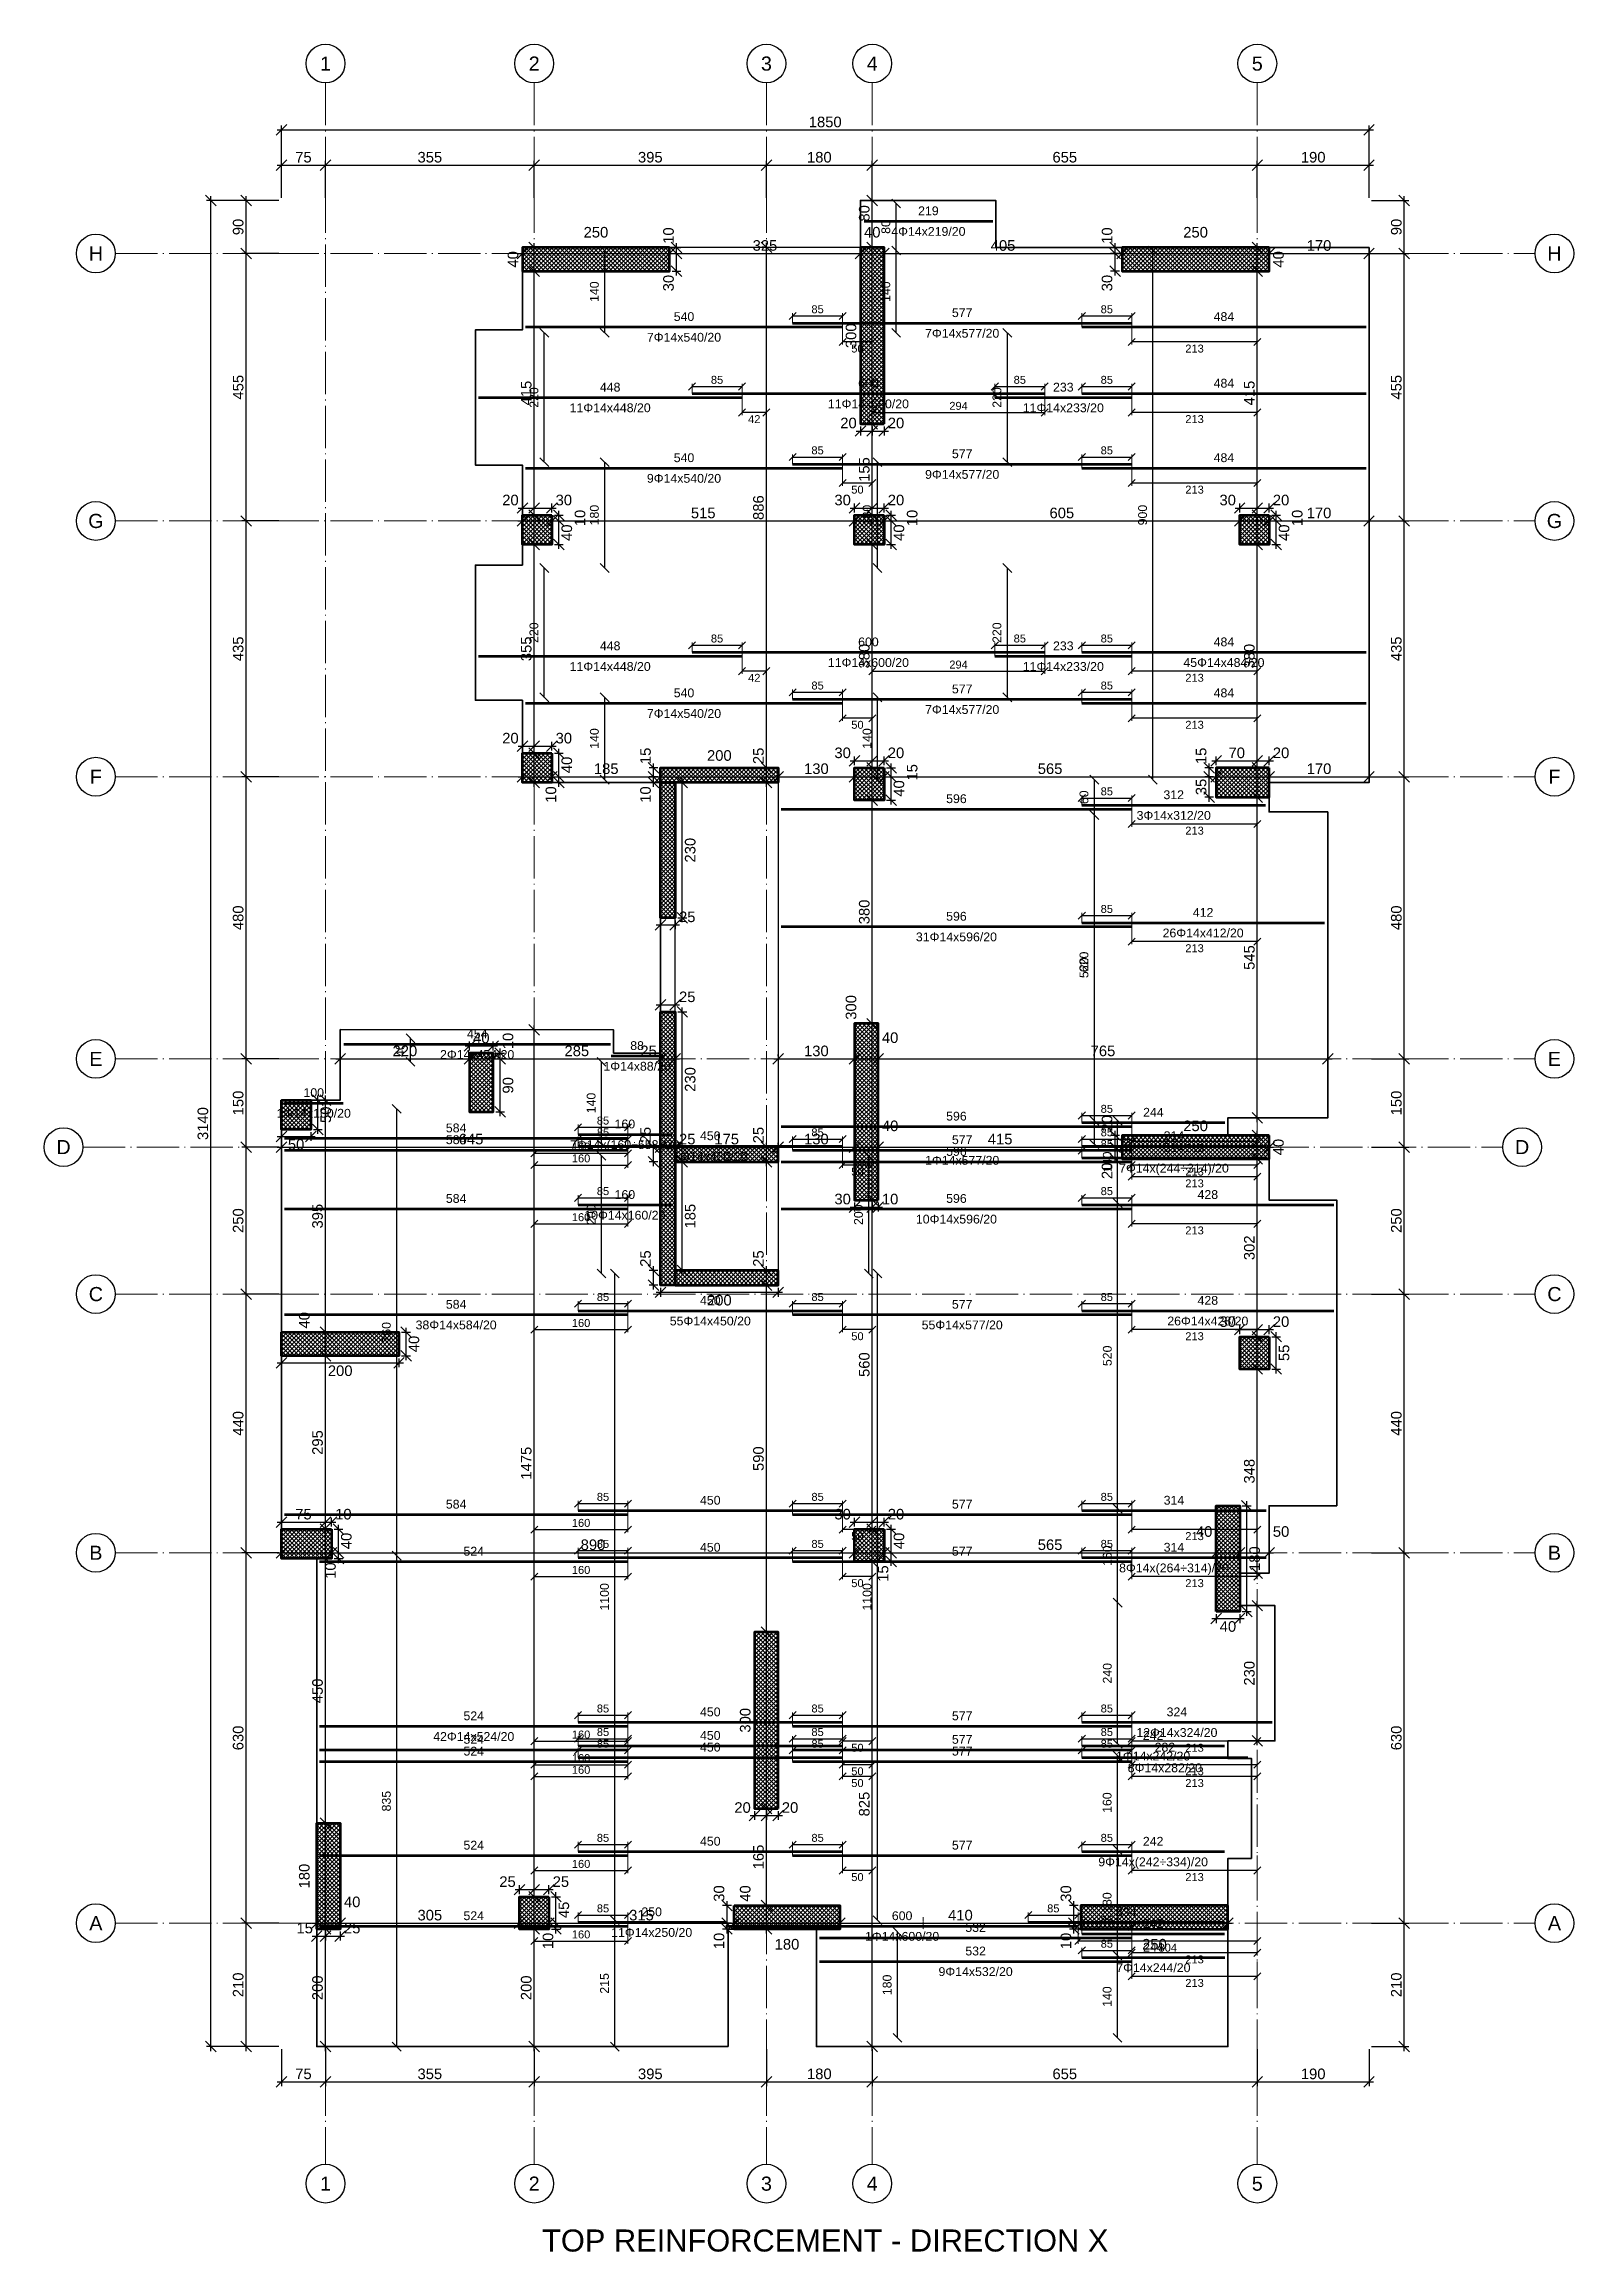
# Model space of a CAD drawing. Header units: millimetres. Extents: x -404 to 6018, y -5139 to 7890.
# Drawn here: x -404 to 2198, y -5139 to -1384 of the extents above; entities that cross this region are included whole.
import ezdxf
from ezdxf.enums import TextEntityAlignment as Align

# ---------------------------------------------------------------- set-up
doc = ezdxf.new("R2010")
doc.units = ezdxf.units.MM
doc.linetypes.add('ZWCAD_ISO04W100', pattern=[30.5, 24, -3, 0.5, -3])
for name, color, linetype, lineweight in [('AXIS LINES', 255, 'ZWCAD_ISO04W100', 13), ('COLUMN', 140, 'Continuous', 53), ('SLAB', 3, 'Continuous', 35), ('WALL', 10, 'Continuous', 53)]:
    doc.layers.add(name, color=color, linetype=linetype, lineweight=lineweight)
for name, color, linetype in [('FLOOR', 3, 'Continuous'), ('FW_AXIS', 7, 'Continuous'), ('FW_COLUMN_HATCH', 8, 'Continuous'), ('FW_DIM', 7, 'Continuous'), ('FW_WALL_HATCH', 8, 'Continuous'), ('OPENING', 7, 'Continuous'), ('REB_NOTES', 7, 'Continuous'), ('REB_TOP_MESH_X', 5, 'Continuous'), ('REB_TOP_MESH_X_AXDIM', 5, 'Continuous'), ('REB_TOP_MESH_X_LAP', 5, 'Continuous'), ('REB_TOP_MESH_X_RANGE', 5, 'Continuous'), ('REB_TOP_MESH_X_TEXT', 5, 'Continuous')]:
    doc.layers.add(name, color=color, linetype=linetype)
doc.styles.add('REBAR_TXT', font='arial.ttf')
doc.styles.get("Standard").update_dxf_attribs({"font": 'arial.ttf'})
doc.dimstyles.new('FW_DIM', dxfattribs={"dimtxt": 18, "dimasz": 9, "dimexe": 7.5, "dimexo": 4.5, "dimgap": 4.5, "dimtad": 1, "dimdec": 0, "dimtxsty": 'Standard', "dimtsz": 9, "dimcen": 2.5, "dimdle": 7.5, "dimclrd": 256, "dimclre": 256, "dimclrt": 7, "dimazin": 3, "dimtfac": 1, "dimtmove": 2, "dimatfit": 3})
doc.dimstyles.new('REBAR LAP', dxfattribs={"dimtxt": 13.5, "dimasz": 2.5, "dimexe": 4.5, "dimexo": 0, "dimgap": 4.5, "dimtad": 1, "dimdec": 0, "dimtxsty": 'Standard', "dimtsz": 6, "dimcen": 2.5, "dimclrd": 6, "dimclre": 6, "dimclrt": 7, "dimazin": 3, "dimtfac": 1, "dimtmove": 2, "dimatfit": 3, "dimlwd": 25, "dimlwe": 18})
doc.dimstyles.new('REBAR M-200', dxfattribs={"dimtxt": 15, "dimasz": 15, "dimexe": 25, "dimexo": 12.5, "dimgap": 10, "dimtad": 1, "dimdec": 0, "dimtxsty": 'Standard', "dimblk": 'NONE', "dimcen": 50, "dimse1": 1, "dimse2": 1, "dimclrd": 6, "dimclre": 6, "dimclrt": 7, "dimazin": 3, "dimtfac": 1, "dimtmove": 2, "dimatfit": 3, "dimldrblk": 'NONE', "dimlwd": 53})
doc.dimstyles.new('REBAR RANGE', dxfattribs={"dimtxt": 15, "dimasz": 2.5, "dimexe": 0, "dimexo": 0, "dimgap": 10, "dimtad": 1, "dimdec": 0, "dimtxsty": 'Standard', "dimtsz": 7.5, "dimcen": 2.5, "dimse1": 1, "dimse2": 1, "dimclrd": 6, "dimclre": 6, "dimclrt": 7, "dimazin": 3, "dimtfac": 1, "dimtmove": 2, "dimatfit": 3, "dimlwd": 25})

msp = doc.modelspace()

# ---------------------------------------------------------------- texts
at = {"layer": 'FW_AXIS', "color": 7, "style": 'REBAR_TXT'}
for s, p in [('1', (75, -1417.1)), ('2', (430, -1417.1)), ('3', (825, -1417.1)), ('4', (1005, -1417.1)), ('5', (1660, -1417.1)), ('H', (-315.6, -1740.1)), ('H', (2165.4, -1740.1)), ('G', (-315.6, -2195.1)), ('G', (2165.4, -2195.1)), ('F', (-315.6, -2630.1)), ('F', (2165.4, -2630.1)), ('E', (-315.6, -3110.1)), ('E', (2165.4, -3110.1)), ('D', (-370.6, -3260.1)), ('D', (2110.4, -3260.1)), ('C', (-315.6, -3510.1)), ('C', (2165.4, -3510.1)), ('B', (-315.6, -3950.1)), ('B', (2165.4, -3950.1)), ('A', (-315.6, -4580.1)), ('A', (2165.4, -4580.1)), ('1', (75, -5023.2)), ('2', (430, -5023.2)), ('3', (825, -5023.2)), ('4', (1005, -5023.2)), ('5', (1660, -5023.2))]:
    msp.add_text(s, height=24, dxfattribs=at).set_placement(p, align=Align.MIDDLE_CENTER)
at = {"layer": 'REB_NOTES', "color": 7, "style": 'REBAR_TXT'}
msp.add_text('TOP REINFORCEMENT - DIRECTION X', height=37.5, dxfattribs=at).set_placement((925, -5101.2), align=Align.TOP_CENTER)
at = {"layer": 'REB_TOP_MESH_X_TEXT', "color": 7, "style": 'REBAR_TXT'}
for s, p in [('4Φ14x219/20', (1100.5, -1695.1)), ('7Φ14x540/20', (684.8, -1875.1)), ('7Φ14x577/20', (1158, -1868.4)), ('11Φ14x600/20', (998.5, -1988.4)), ('11Φ14x448/20', (559.2, -1995.1)), ('11Φ14x233/20', (1330, -1995.1)), ('9Φ14x540/20', (684.8, -2115.1)), ('9Φ14x577/20', (1158, -2108.4)), ('11Φ14x448/20', (559.2, -2435.1)), ('11Φ14x600/20', (998.5, -2428.4)), ('11Φ14x233/20', (1330, -2435.1)), ('45Φ14x484/20', (1603.2, -2428.4)), ('7Φ14x540/20', (684.8, -2515.1)), ('7Φ14x577/20', (1158, -2508.4)), ('3Φ14x312/20', (1517.8, -2688.4)), ('26Φ14x412/20', (1567.8, -2888.4)), ('31Φ14x596/20', (1148.2, -2895.1)), ('2Φ14x454/20', (333, -3095.1)), ('1Φ14x88/20', (605, -3115.1)), ('1Φ14x100/20', (55, -3195.1)), ('7Φ14x(160÷558)/20', (584.2, -3248.4)), ('1Φ14x450/20', (729.5, -3268.4)), ('1Φ14x577/20', (1158, -3275.1)), ('7Φ14x(244÷314)/20', (1518.2, -3288.4)), ('10Φ14x160/20', (584.2, -3368.4)), ('10Φ14x596/20', (1148.2, -3375.1)), ('38Φ14x584/20', (297.2, -3555.1)), ('55Φ14x450/20', (729.5, -3548.4)), ('55Φ14x577/20', (1158, -3555.1)), ('26Φ14x428/20', (1575.8, -3548.4)), ('8Φ14x(264÷314)/20', (1518.2, -3968.4)), ('42Φ14x524/20', (327.2, -4255.1)), ('12Φ14x324/20', (1523.2, -4248.4)), ('1Φ14x242/20', (1482.8, -4288.4)), ('8Φ14x282/20', (1502.8, -4308.4)), ('9Φ14x(242÷334)/20', (1482.8, -4468.4)), ('11Φ14x250/20', (629.8, -4588.4)), ('1Φ14x600/20', (1055.8, -4595.1)), ('9Φ14x532/20', (1180.8, -4655.1)), ('7Φ14x244/20', (1483.2, -4648.4))]:
    msp.add_text(s, height=15, dxfattribs=at).set_placement(p, align=Align.TOP_CENTER)

# ---------------------------------------------------------------- blocks, each defined once
blk = doc.blocks.new('*D1081')
at = {"color": 6, "lineweight": 53}
blk.add_line((850, -2885.1), (1446.5, -2885.1), dxfattribs=at)
at = {"layer": 'Defpoints'}
for p in [(850, -2885.1), (850, -2885.1), (1446.5, -2885.1)]:
    blk.add_point(p, dxfattribs=at)
at = {"layer": 'REB_TOP_MESH_X', "color": 7, "insert": (1148.2, -2867.6), "char_height": 15, "attachment_point": 5}
blk.add_mtext('596', dxfattribs=at)
blk = doc.blocks.new('_NONE')
blk = doc.blocks.new('*D1082')
at = {"color": 6, "lineweight": 53}
blk.add_line((1361.5, -2878.4), (1774, -2878.4), dxfattribs=at)
at = {"layer": 'Defpoints'}
for p in [(1361.5, -2878.4), (1361.5, -2878.4), (1774, -2878.4)]:
    blk.add_point(p, dxfattribs=at)
at = {"layer": 'REB_TOP_MESH_X', "color": 7, "insert": (1567.8, -2860.9), "char_height": 15, "attachment_point": 5}
blk.add_mtext('412', dxfattribs=at)
blk = doc.blocks.new('_Oblique')
at = {"color": 0, "linetype": 'ByBlock', "lineweight": -2}
blk.add_line((-0.5, -0.5), (0.5, 0.5), dxfattribs=at)
blk = doc.blocks.new('*D1083')
at = {"color": 6, "lineweight": 18}
for p, q in [((1361.5, -2878.4), (1361.5, -2861.9)), ((1446.5, -2885.1), (1446.5, -2861.9))]:
    blk.add_line(p, q, dxfattribs=at)
at = {"color": 6, "lineweight": 25}
blk.add_line((1361.5, -2866.4), (1446.5, -2866.4), dxfattribs=at)
at = {"layer": 'Defpoints'}
for p in [(1361.5, -2866.4), (1361.5, -2878.4), (1446.5, -2885.1)]:
    blk.add_point(p, dxfattribs=at)
at = {"layer": 'REB_TOP_MESH_X_LAP', "color": 6, "xscale": 12, "yscale": 12}
for p in [(1361.5, -2866.4), (1446.5, -2866.4)]:
    blk.add_blockref('_OBLIQUE', p, dxfattribs=at)
at = {"layer": 'REB_TOP_MESH_X_LAP', "color": 7, "insert": (1404, -2855.1), "char_height": 13.5, "attachment_point": 5}
blk.add_mtext('85', dxfattribs=at)
blk = doc.blocks.new('*D1084')
at = {"color": 6, "lineweight": 18}
for p, q in [((1446.5, -2885.1), (1446.5, -2915.1)), ((1660, -2885.1), (1660, -2915.1))]:
    blk.add_line(p, q, dxfattribs=at)
at = {"color": 6, "lineweight": 25}
blk.add_line((1660, -2910.6), (1446.5, -2910.6), dxfattribs=at)
at = {"layer": 'Defpoints'}
for p in [(1446.5, -2885.1), (1660, -2885.1), (1660, -2910.6)]:
    blk.add_point(p, dxfattribs=at)
at = {"layer": 'REB_TOP_MESH_X_AXDIM', "color": 6, "xscale": 12, "yscale": 12}
for p in [(1446.5, -2910.6), (1660, -2910.6)]:
    blk.add_blockref('_OBLIQUE', p, dxfattribs=at)
at = {"layer": 'REB_TOP_MESH_X_AXDIM', "color": 7, "insert": (1553.2, -2921.9), "char_height": 13.5, "attachment_point": 5}
blk.add_mtext('213', dxfattribs=at)
blk = doc.blocks.new('*D1085')
at = {"color": 6, "lineweight": 53}
blk.add_line((5, -3545.1), (589.5, -3545.1), dxfattribs=at)
at = {"layer": 'Defpoints'}
for p in [(5, -3545.1), (5, -3545.1), (589.5, -3545.1)]:
    blk.add_point(p, dxfattribs=at)
at = {"layer": 'REB_TOP_MESH_X', "color": 7, "insert": (297.2, -3527.6), "char_height": 15, "attachment_point": 5}
blk.add_mtext('584', dxfattribs=at)
blk = doc.blocks.new('*D1086')
at = {"color": 6, "lineweight": 53}
blk.add_line((504.5, -3538.4), (954.5, -3538.4), dxfattribs=at)
at = {"layer": 'Defpoints'}
for p in [(504.5, -3538.4), (504.5, -3538.4), (954.5, -3538.4)]:
    blk.add_point(p, dxfattribs=at)
at = {"layer": 'REB_TOP_MESH_X', "color": 7, "insert": (729.5, -3520.9), "char_height": 15, "attachment_point": 5}
blk.add_mtext('450', dxfattribs=at)
blk = doc.blocks.new('*D1087')
at = {"color": 6, "lineweight": 53}
blk.add_line((869.5, -3545.1), (1446.5, -3545.1), dxfattribs=at)
at = {"layer": 'Defpoints'}
for p in [(869.5, -3545.1), (869.5, -3545.1), (1446.5, -3545.1)]:
    blk.add_point(p, dxfattribs=at)
at = {"layer": 'REB_TOP_MESH_X', "color": 7, "insert": (1158, -3527.6), "char_height": 15, "attachment_point": 5}
blk.add_mtext('577', dxfattribs=at)
blk = doc.blocks.new('*D1088')
at = {"color": 6, "lineweight": 53}
blk.add_line((1361.5, -3538.4), (1790, -3538.4), dxfattribs=at)
at = {"layer": 'Defpoints'}
for p in [(1361.5, -3538.4), (1361.5, -3538.4), (1790, -3538.4)]:
    blk.add_point(p, dxfattribs=at)
at = {"layer": 'REB_TOP_MESH_X', "color": 7, "insert": (1575.8, -3520.9), "char_height": 15, "attachment_point": 5}
blk.add_mtext('428', dxfattribs=at)
blk = doc.blocks.new('*D1089')
at = {"color": 6, "lineweight": 18}
for p, q in [((504.5, -3538.4), (504.5, -3521.9)), ((589.5, -3545.1), (589.5, -3521.9))]:
    blk.add_line(p, q, dxfattribs=at)
at = {"color": 6, "lineweight": 25}
blk.add_line((504.5, -3526.4), (589.5, -3526.4), dxfattribs=at)
at = {"layer": 'Defpoints'}
for p in [(504.5, -3526.4), (504.5, -3538.4), (589.5, -3545.1)]:
    blk.add_point(p, dxfattribs=at)
at = {"layer": 'REB_TOP_MESH_X_LAP', "color": 6, "xscale": 12, "yscale": 12}
for p in [(504.5, -3526.4), (589.5, -3526.4)]:
    blk.add_blockref('_OBLIQUE', p, dxfattribs=at)
at = {"layer": 'REB_TOP_MESH_X_LAP', "color": 7, "insert": (547, -3515.1), "char_height": 13.5, "attachment_point": 5}
blk.add_mtext('85', dxfattribs=at)
blk = doc.blocks.new('*D1090')
at = {"color": 6, "lineweight": 18}
for p, q in [((430, -3545.1), (430, -3575.1)), ((589.5, -3545.1), (589.5, -3575.1))]:
    blk.add_line(p, q, dxfattribs=at)
at = {"color": 6, "lineweight": 25}
blk.add_line((430, -3570.6), (589.5, -3570.6), dxfattribs=at)
at = {"layer": 'Defpoints'}
for p in [(430, -3545.1), (589.5, -3545.1), (430, -3570.6)]:
    blk.add_point(p, dxfattribs=at)
at = {"layer": 'REB_TOP_MESH_X_AXDIM', "color": 6, "xscale": 12, "yscale": 12}
for p in [(430, -3570.6), (589.5, -3570.6)]:
    blk.add_blockref('_OBLIQUE', p, dxfattribs=at)
at = {"layer": 'REB_TOP_MESH_X_AXDIM', "color": 7, "insert": (509.7, -3559.4), "char_height": 13.5, "attachment_point": 5}
blk.add_mtext('160', dxfattribs=at)
blk = doc.blocks.new('*D1091')
at = {"color": 6, "lineweight": 18}
for p, q in [((869.5, -3545.1), (869.5, -3521.9)), ((954.5, -3538.4), (954.5, -3521.9))]:
    blk.add_line(p, q, dxfattribs=at)
at = {"color": 6, "lineweight": 25}
blk.add_line((869.5, -3526.4), (954.5, -3526.4), dxfattribs=at)
at = {"layer": 'Defpoints'}
for p in [(869.5, -3526.4), (869.5, -3545.1), (954.5, -3538.4)]:
    blk.add_point(p, dxfattribs=at)
at = {"layer": 'REB_TOP_MESH_X_LAP', "color": 6, "xscale": 12, "yscale": 12}
for p in [(869.5, -3526.4), (954.5, -3526.4)]:
    blk.add_blockref('_OBLIQUE', p, dxfattribs=at)
at = {"layer": 'REB_TOP_MESH_X_LAP', "color": 7, "insert": (912, -3515.1), "char_height": 13.5, "attachment_point": 5}
blk.add_mtext('85', dxfattribs=at)
blk = doc.blocks.new('*D1092')
at = {"color": 6, "lineweight": 18}
for p, q in [((954.5, -3538.4), (954.5, -3575.1)), ((1005, -3538.4), (1005, -3575.1))]:
    blk.add_line(p, q, dxfattribs=at)
at = {"color": 6, "lineweight": 25}
blk.add_line((1005, -3570.6), (954.5, -3570.6), dxfattribs=at)
at = {"layer": 'Defpoints'}
for p in [(954.5, -3538.4), (1005, -3538.4), (1005, -3570.6)]:
    blk.add_point(p, dxfattribs=at)
at = {"layer": 'REB_TOP_MESH_X_AXDIM', "color": 6, "xscale": 12, "yscale": 12}
for p in [(954.5, -3570.6), (1005, -3570.6)]:
    blk.add_blockref('_OBLIQUE', p, dxfattribs=at)
at = {"layer": 'REB_TOP_MESH_X_AXDIM', "color": 7, "insert": (979.8, -3581.9), "char_height": 13.5, "attachment_point": 5}
blk.add_mtext('50', dxfattribs=at)
blk = doc.blocks.new('*D1093')
at = {"color": 6, "lineweight": 18}
for p, q in [((1361.5, -3538.4), (1361.5, -3521.9)), ((1446.5, -3545.1), (1446.5, -3521.9))]:
    blk.add_line(p, q, dxfattribs=at)
at = {"color": 6, "lineweight": 25}
blk.add_line((1361.5, -3526.4), (1446.5, -3526.4), dxfattribs=at)
at = {"layer": 'Defpoints'}
for p in [(1361.5, -3526.4), (1361.5, -3538.4), (1446.5, -3545.1)]:
    blk.add_point(p, dxfattribs=at)
at = {"layer": 'REB_TOP_MESH_X_LAP', "color": 6, "xscale": 12, "yscale": 12}
for p in [(1361.5, -3526.4), (1446.5, -3526.4)]:
    blk.add_blockref('_OBLIQUE', p, dxfattribs=at)
at = {"layer": 'REB_TOP_MESH_X_LAP', "color": 7, "insert": (1404, -3515.1), "char_height": 13.5, "attachment_point": 5}
blk.add_mtext('85', dxfattribs=at)
blk = doc.blocks.new('*D1094')
at = {"color": 6, "lineweight": 18}
for p, q in [((1446.5, -3545.1), (1446.5, -3575.1)), ((1660, -3545.1), (1660, -3575.1))]:
    blk.add_line(p, q, dxfattribs=at)
at = {"color": 6, "lineweight": 25}
blk.add_line((1660, -3570.6), (1446.5, -3570.6), dxfattribs=at)
at = {"layer": 'Defpoints'}
for p in [(1446.5, -3545.1), (1660, -3545.1), (1660, -3570.6)]:
    blk.add_point(p, dxfattribs=at)
at = {"layer": 'REB_TOP_MESH_X_AXDIM', "color": 6, "xscale": 12, "yscale": 12}
for p in [(1446.5, -3570.6), (1660, -3570.6)]:
    blk.add_blockref('_OBLIQUE', p, dxfattribs=at)
at = {"layer": 'REB_TOP_MESH_X_AXDIM', "color": 7, "insert": (1553.2, -3581.9), "char_height": 13.5, "attachment_point": 5}
blk.add_mtext('213', dxfattribs=at)
blk = doc.blocks.new('*D1095')
at = {"color": 6, "lineweight": 53}
blk.add_line((65, -4245.1), (589.5, -4245.1), dxfattribs=at)
at = {"layer": 'Defpoints'}
for p in [(65, -4245.1), (65, -4245.1), (589.5, -4245.1)]:
    blk.add_point(p, dxfattribs=at)
at = {"layer": 'REB_TOP_MESH_X', "color": 7, "insert": (327.2, -4227.6), "char_height": 15, "attachment_point": 5}
blk.add_mtext('524', dxfattribs=at)
blk = doc.blocks.new('*D1096')
at = {"color": 6, "lineweight": 53}
blk.add_line((504.5, -4238.4), (954.5, -4238.4), dxfattribs=at)
at = {"layer": 'Defpoints'}
for p in [(504.5, -4238.4), (504.5, -4238.4), (954.5, -4238.4)]:
    blk.add_point(p, dxfattribs=at)
at = {"layer": 'REB_TOP_MESH_X', "color": 7, "insert": (729.5, -4220.9), "char_height": 15, "attachment_point": 5}
blk.add_mtext('450', dxfattribs=at)
blk = doc.blocks.new('*D1097')
at = {"color": 6, "lineweight": 53}
blk.add_line((869.5, -4245.1), (1446.5, -4245.1), dxfattribs=at)
at = {"layer": 'Defpoints'}
for p in [(869.5, -4245.1), (869.5, -4245.1), (1446.5, -4245.1)]:
    blk.add_point(p, dxfattribs=at)
at = {"layer": 'REB_TOP_MESH_X', "color": 7, "insert": (1158, -4227.6), "char_height": 15, "attachment_point": 5}
blk.add_mtext('577', dxfattribs=at)
blk = doc.blocks.new('*D1098')
at = {"color": 6, "lineweight": 53}
blk.add_line((1361.5, -4238.4), (1685, -4238.4), dxfattribs=at)
at = {"layer": 'Defpoints'}
for p in [(1361.5, -4238.4), (1361.5, -4238.4), (1685, -4238.4)]:
    blk.add_point(p, dxfattribs=at)
at = {"layer": 'REB_TOP_MESH_X', "color": 7, "insert": (1523.2, -4220.9), "char_height": 15, "attachment_point": 5}
blk.add_mtext('324', dxfattribs=at)
blk = doc.blocks.new('*D1099')
at = {"color": 6, "lineweight": 18}
for p, q in [((504.5, -4238.4), (504.5, -4221.9)), ((589.5, -4245.1), (589.5, -4221.9))]:
    blk.add_line(p, q, dxfattribs=at)
at = {"color": 6, "lineweight": 25}
blk.add_line((504.5, -4226.4), (589.5, -4226.4), dxfattribs=at)
at = {"layer": 'Defpoints'}
for p in [(504.5, -4226.4), (504.5, -4238.4), (589.5, -4245.1)]:
    blk.add_point(p, dxfattribs=at)
at = {"layer": 'REB_TOP_MESH_X_LAP', "color": 6, "xscale": 12, "yscale": 12}
for p in [(504.5, -4226.4), (589.5, -4226.4)]:
    blk.add_blockref('_OBLIQUE', p, dxfattribs=at)
at = {"layer": 'REB_TOP_MESH_X_LAP', "color": 7, "insert": (547, -4215.1), "char_height": 13.5, "attachment_point": 5}
blk.add_mtext('85', dxfattribs=at)
blk = doc.blocks.new('*D1100')
at = {"color": 6, "lineweight": 18}
for p, q in [((430, -4245.1), (430, -4275.1)), ((589.5, -4245.1), (589.5, -4275.1))]:
    blk.add_line(p, q, dxfattribs=at)
at = {"color": 6, "lineweight": 25}
blk.add_line((430, -4270.6), (589.5, -4270.6), dxfattribs=at)
at = {"layer": 'Defpoints'}
for p in [(430, -4245.1), (430, -4270.6), (589.5, -4245.1)]:
    blk.add_point(p, dxfattribs=at)
at = {"layer": 'REB_TOP_MESH_X_AXDIM', "color": 6, "xscale": 12, "yscale": 12}
for p in [(430, -4270.6), (589.5, -4270.6)]:
    blk.add_blockref('_OBLIQUE', p, dxfattribs=at)
at = {"layer": 'REB_TOP_MESH_X_AXDIM', "color": 7, "insert": (509.7, -4259.4), "char_height": 13.5, "attachment_point": 5}
blk.add_mtext('160', dxfattribs=at)
blk = doc.blocks.new('*D1101')
at = {"color": 6, "lineweight": 18}
for p, q in [((869.5, -4245.1), (869.5, -4221.9)), ((954.5, -4238.4), (954.5, -4221.9))]:
    blk.add_line(p, q, dxfattribs=at)
at = {"color": 6, "lineweight": 25}
blk.add_line((869.5, -4226.4), (954.5, -4226.4), dxfattribs=at)
at = {"layer": 'Defpoints'}
for p in [(869.5, -4226.4), (954.5, -4238.4), (869.5, -4245.1)]:
    blk.add_point(p, dxfattribs=at)
at = {"layer": 'REB_TOP_MESH_X_LAP', "color": 6, "xscale": 12, "yscale": 12}
for p in [(869.5, -4226.4), (954.5, -4226.4)]:
    blk.add_blockref('_OBLIQUE', p, dxfattribs=at)
at = {"layer": 'REB_TOP_MESH_X_LAP', "color": 7, "insert": (912, -4215.1), "char_height": 13.5, "attachment_point": 5}
blk.add_mtext('85', dxfattribs=at)
blk = doc.blocks.new('*D1102')
at = {"color": 6, "lineweight": 18}
for p, q in [((954.5, -4238.4), (954.5, -4275.1)), ((1005, -4238.4), (1005, -4275.1))]:
    blk.add_line(p, q, dxfattribs=at)
at = {"color": 6, "lineweight": 25}
blk.add_line((1005, -4270.6), (954.5, -4270.6), dxfattribs=at)
at = {"layer": 'Defpoints'}
for p in [(954.5, -4238.4), (1005, -4238.4), (1005, -4270.6)]:
    blk.add_point(p, dxfattribs=at)
at = {"layer": 'REB_TOP_MESH_X_AXDIM', "color": 6, "xscale": 12, "yscale": 12}
for p in [(954.5, -4270.6), (1005, -4270.6)]:
    blk.add_blockref('_OBLIQUE', p, dxfattribs=at)
at = {"layer": 'REB_TOP_MESH_X_AXDIM', "color": 7, "insert": (979.8, -4281.9), "char_height": 13.5, "attachment_point": 5}
blk.add_mtext('50', dxfattribs=at)
blk = doc.blocks.new('*D1103')
at = {"color": 6, "lineweight": 18}
for p, q in [((1361.5, -4238.4), (1361.5, -4221.9)), ((1446.5, -4245.1), (1446.5, -4221.9))]:
    blk.add_line(p, q, dxfattribs=at)
at = {"color": 6, "lineweight": 25}
blk.add_line((1361.5, -4226.4), (1446.5, -4226.4), dxfattribs=at)
at = {"layer": 'Defpoints'}
for p in [(1361.5, -4226.4), (1361.5, -4238.4), (1446.5, -4245.1)]:
    blk.add_point(p, dxfattribs=at)
at = {"layer": 'REB_TOP_MESH_X_LAP', "color": 6, "xscale": 12, "yscale": 12}
for p in [(1361.5, -4226.4), (1446.5, -4226.4)]:
    blk.add_blockref('_OBLIQUE', p, dxfattribs=at)
at = {"layer": 'REB_TOP_MESH_X_LAP', "color": 7, "insert": (1404, -4215.1), "char_height": 13.5, "attachment_point": 5}
blk.add_mtext('85', dxfattribs=at)
blk = doc.blocks.new('*D1104')
at = {"color": 6, "lineweight": 18}
for p, q in [((1446.5, -4245.1), (1446.5, -4275.1)), ((1660, -4245.1), (1660, -4275.1))]:
    blk.add_line(p, q, dxfattribs=at)
at = {"color": 6, "lineweight": 25}
blk.add_line((1660, -4270.6), (1446.5, -4270.6), dxfattribs=at)
at = {"layer": 'Defpoints'}
for p in [(1446.5, -4245.1), (1660, -4245.1), (1660, -4270.6)]:
    blk.add_point(p, dxfattribs=at)
at = {"layer": 'REB_TOP_MESH_X_AXDIM', "color": 6, "xscale": 12, "yscale": 12}
for p in [(1446.5, -4270.6), (1660, -4270.6)]:
    blk.add_blockref('_OBLIQUE', p, dxfattribs=at)
at = {"layer": 'REB_TOP_MESH_X_AXDIM', "color": 7, "insert": (1553.2, -4281.9), "char_height": 13.5, "attachment_point": 5}
blk.add_mtext('213', dxfattribs=at)
blk = doc.blocks.new('*D1105')
at = {"color": 6, "lineweight": 53}
blk.add_line((65, -4585.1), (589.5, -4585.1), dxfattribs=at)
at = {"layer": 'Defpoints'}
for p in [(65, -4585.1), (65, -4585.1), (589.5, -4585.1)]:
    blk.add_point(p, dxfattribs=at)
at = {"layer": 'REB_TOP_MESH_X', "color": 7, "insert": (327.2, -4567.6), "char_height": 15, "attachment_point": 5}
blk.add_mtext('524', dxfattribs=at)
blk = doc.blocks.new('*D1106')
at = {"color": 6, "lineweight": 53}
blk.add_line((504.5, -4578.4), (755, -4578.4), dxfattribs=at)
at = {"layer": 'Defpoints'}
for p in [(504.5, -4578.4), (504.5, -4578.4), (755, -4578.4)]:
    blk.add_point(p, dxfattribs=at)
at = {"layer": 'REB_TOP_MESH_X', "color": 7, "insert": (629.8, -4560.9), "char_height": 15, "attachment_point": 5}
blk.add_mtext('250', dxfattribs=at)
blk = doc.blocks.new('*D1107')
at = {"color": 6, "lineweight": 18}
for p, q in [((504.5, -4578.4), (504.5, -4561.9)), ((589.5, -4585.1), (589.5, -4561.9))]:
    blk.add_line(p, q, dxfattribs=at)
at = {"color": 6, "lineweight": 25}
blk.add_line((504.5, -4566.4), (589.5, -4566.4), dxfattribs=at)
at = {"layer": 'Defpoints'}
for p in [(504.5, -4566.4), (504.5, -4578.4), (589.5, -4585.1)]:
    blk.add_point(p, dxfattribs=at)
at = {"layer": 'REB_TOP_MESH_X_LAP', "color": 6, "xscale": 12, "yscale": 12}
for p in [(504.5, -4566.4), (589.5, -4566.4)]:
    blk.add_blockref('_OBLIQUE', p, dxfattribs=at)
at = {"layer": 'REB_TOP_MESH_X_LAP', "color": 7, "insert": (547, -4555.1), "char_height": 13.5, "attachment_point": 5}
blk.add_mtext('85', dxfattribs=at)
blk = doc.blocks.new('*D1108')
at = {"color": 6, "lineweight": 18}
for p, q in [((430, -4585.1), (430, -4615.1)), ((589.5, -4585.1), (589.5, -4615.1))]:
    blk.add_line(p, q, dxfattribs=at)
at = {"color": 6, "lineweight": 25}
blk.add_line((430, -4610.6), (589.5, -4610.6), dxfattribs=at)
at = {"layer": 'Defpoints'}
for p in [(430, -4585.1), (430, -4610.6), (589.5, -4585.1)]:
    blk.add_point(p, dxfattribs=at)
at = {"layer": 'REB_TOP_MESH_X_AXDIM', "color": 6, "xscale": 12, "yscale": 12}
for p in [(430, -4610.6), (589.5, -4610.6)]:
    blk.add_blockref('_OBLIQUE', p, dxfattribs=at)
at = {"layer": 'REB_TOP_MESH_X_AXDIM', "color": 7, "insert": (509.7, -4599.4), "char_height": 13.5, "attachment_point": 5}
blk.add_mtext('160', dxfattribs=at)
blk = doc.blocks.new('*D1109')
at = {"color": 6, "lineweight": 53}
blk.add_line((335, -2425.1), (783.5, -2425.1), dxfattribs=at)
at = {"layer": 'Defpoints'}
for p in [(335, -2425.1), (335, -2425.1), (783.5, -2425.1)]:
    blk.add_point(p, dxfattribs=at)
at = {"layer": 'REB_TOP_MESH_X', "color": 7, "insert": (559.2, -2407.6), "char_height": 15, "attachment_point": 5}
blk.add_mtext('448', dxfattribs=at)
blk = doc.blocks.new('*D1110')
at = {"color": 6, "lineweight": 53}
blk.add_line((698.5, -2418.4), (1298.5, -2418.4), dxfattribs=at)
at = {"layer": 'Defpoints'}
for p in [(698.5, -2418.4), (698.5, -2418.4), (1298.5, -2418.4)]:
    blk.add_point(p, dxfattribs=at)
at = {"layer": 'REB_TOP_MESH_X', "color": 7, "insert": (998.5, -2400.9), "char_height": 15, "attachment_point": 5}
blk.add_mtext('600', dxfattribs=at)
blk = doc.blocks.new('*D1111')
at = {"color": 6, "lineweight": 53}
blk.add_line((1213.5, -2425.1), (1446.5, -2425.1), dxfattribs=at)
at = {"layer": 'Defpoints'}
for p in [(1213.5, -2425.1), (1213.5, -2425.1), (1446.5, -2425.1)]:
    blk.add_point(p, dxfattribs=at)
at = {"layer": 'REB_TOP_MESH_X', "color": 7, "insert": (1330, -2407.6), "char_height": 15, "attachment_point": 5}
blk.add_mtext('233', dxfattribs=at)
blk = doc.blocks.new('*D1112')
at = {"color": 6, "lineweight": 53}
blk.add_line((1361.5, -2418.4), (1845, -2418.4), dxfattribs=at)
at = {"layer": 'Defpoints'}
for p in [(1361.5, -2418.4), (1361.5, -2418.4), (1845, -2418.4)]:
    blk.add_point(p, dxfattribs=at)
at = {"layer": 'REB_TOP_MESH_X', "color": 7, "insert": (1603.2, -2400.9), "char_height": 15, "attachment_point": 5}
blk.add_mtext('484', dxfattribs=at)
blk = doc.blocks.new('*D1113')
at = {"color": 6, "lineweight": 18}
for p, q in [((698.5, -2418.4), (698.5, -2401.9)), ((783.5, -2425.1), (783.5, -2401.9))]:
    blk.add_line(p, q, dxfattribs=at)
at = {"color": 6, "lineweight": 25}
blk.add_line((698.5, -2406.4), (783.5, -2406.4), dxfattribs=at)
at = {"layer": 'Defpoints'}
for p in [(698.5, -2406.4), (698.5, -2418.4), (783.5, -2425.1)]:
    blk.add_point(p, dxfattribs=at)
at = {"layer": 'REB_TOP_MESH_X_LAP', "color": 6, "xscale": 12, "yscale": 12}
for p in [(698.5, -2406.4), (783.5, -2406.4)]:
    blk.add_blockref('_OBLIQUE', p, dxfattribs=at)
at = {"layer": 'REB_TOP_MESH_X_LAP', "color": 7, "insert": (741, -2395.1), "char_height": 13.5, "attachment_point": 5}
blk.add_mtext('85', dxfattribs=at)
blk = doc.blocks.new('*D1114')
at = {"color": 6, "lineweight": 18}
for p, q in [((783.5, -2425.1), (783.5, -2455.1)), ((825, -2425.1), (825, -2455.1))]:
    blk.add_line(p, q, dxfattribs=at)
at = {"color": 6, "lineweight": 25}
blk.add_line((825, -2450.6), (783.5, -2450.6), dxfattribs=at)
at = {"layer": 'Defpoints'}
for p in [(783.5, -2425.1), (825, -2425.1), (825, -2450.6)]:
    blk.add_point(p, dxfattribs=at)
at = {"layer": 'REB_TOP_MESH_X_AXDIM', "color": 6, "xscale": 12, "yscale": 12}
for p in [(783.5, -2450.6), (825, -2450.6)]:
    blk.add_blockref('_OBLIQUE', p, dxfattribs=at)
at = {"layer": 'REB_TOP_MESH_X_AXDIM', "color": 7, "insert": (804.3, -2461.9), "char_height": 13.5, "attachment_point": 5}
blk.add_mtext('42', dxfattribs=at)
blk = doc.blocks.new('*D1115')
at = {"color": 6, "lineweight": 18}
for p, q in [((1213.5, -2425.1), (1213.5, -2401.9)), ((1298.5, -2418.4), (1298.5, -2401.9))]:
    blk.add_line(p, q, dxfattribs=at)
at = {"color": 6, "lineweight": 25}
blk.add_line((1213.5, -2406.4), (1298.5, -2406.4), dxfattribs=at)
at = {"layer": 'Defpoints'}
for p in [(1213.5, -2406.4), (1213.5, -2425.1), (1298.5, -2418.4)]:
    blk.add_point(p, dxfattribs=at)
at = {"layer": 'REB_TOP_MESH_X_LAP', "color": 6, "xscale": 12, "yscale": 12}
for p in [(1213.5, -2406.4), (1298.5, -2406.4)]:
    blk.add_blockref('_OBLIQUE', p, dxfattribs=at)
at = {"layer": 'REB_TOP_MESH_X_LAP', "color": 7, "insert": (1256, -2395.1), "char_height": 13.5, "attachment_point": 5}
blk.add_mtext('85', dxfattribs=at)
blk = doc.blocks.new('*D1116')
at = {"color": 6, "lineweight": 18}
for p, q in [((1005, -2418.4), (1005, -2455.1)), ((1298.5, -2418.4), (1298.5, -2455.1))]:
    blk.add_line(p, q, dxfattribs=at)
at = {"color": 6, "lineweight": 25}
blk.add_line((1005, -2450.6), (1298.5, -2450.6), dxfattribs=at)
at = {"layer": 'Defpoints'}
for p in [(1005, -2418.4), (1298.5, -2418.4), (1005, -2450.6)]:
    blk.add_point(p, dxfattribs=at)
at = {"layer": 'REB_TOP_MESH_X_AXDIM', "color": 6, "xscale": 12, "yscale": 12}
for p in [(1005, -2450.6), (1298.5, -2450.6)]:
    blk.add_blockref('_OBLIQUE', p, dxfattribs=at)
at = {"layer": 'REB_TOP_MESH_X_AXDIM', "color": 7, "insert": (1151.8, -2439.4), "char_height": 13.5, "attachment_point": 5}
blk.add_mtext('294', dxfattribs=at)
blk = doc.blocks.new('*D1117')
at = {"color": 6, "lineweight": 18}
for p, q in [((1361.5, -2418.4), (1361.5, -2401.9)), ((1446.5, -2425.1), (1446.5, -2401.9))]:
    blk.add_line(p, q, dxfattribs=at)
at = {"color": 6, "lineweight": 25}
blk.add_line((1361.5, -2406.4), (1446.5, -2406.4), dxfattribs=at)
at = {"layer": 'Defpoints'}
for p in [(1361.5, -2406.4), (1361.5, -2418.4), (1446.5, -2425.1)]:
    blk.add_point(p, dxfattribs=at)
at = {"layer": 'REB_TOP_MESH_X_LAP', "color": 6, "xscale": 12, "yscale": 12}
for p in [(1361.5, -2406.4), (1446.5, -2406.4)]:
    blk.add_blockref('_OBLIQUE', p, dxfattribs=at)
at = {"layer": 'REB_TOP_MESH_X_LAP', "color": 7, "insert": (1404, -2395.1), "char_height": 13.5, "attachment_point": 5}
blk.add_mtext('85', dxfattribs=at)
blk = doc.blocks.new('*D1118')
at = {"color": 6, "lineweight": 18}
for p, q in [((1446.5, -2425.1), (1446.5, -2455.1)), ((1660, -2425.1), (1660, -2455.1))]:
    blk.add_line(p, q, dxfattribs=at)
at = {"color": 6, "lineweight": 25}
blk.add_line((1660, -2450.6), (1446.5, -2450.6), dxfattribs=at)
at = {"layer": 'Defpoints'}
for p in [(1446.5, -2425.1), (1660, -2425.1), (1660, -2450.6)]:
    blk.add_point(p, dxfattribs=at)
at = {"layer": 'REB_TOP_MESH_X_AXDIM', "color": 6, "xscale": 12, "yscale": 12}
for p in [(1446.5, -2450.6), (1660, -2450.6)]:
    blk.add_blockref('_OBLIQUE', p, dxfattribs=at)
at = {"layer": 'REB_TOP_MESH_X_AXDIM', "color": 7, "insert": (1553.2, -2461.9), "char_height": 13.5, "attachment_point": 5}
blk.add_mtext('213', dxfattribs=at)
blk = doc.blocks.new('*D1119')
at = {"color": 6, "lineweight": 53}
blk.add_line((335, -1985.1), (783.5, -1985.1), dxfattribs=at)
at = {"layer": 'Defpoints'}
for p in [(335, -1985.1), (335, -1985.1), (783.5, -1985.1)]:
    blk.add_point(p, dxfattribs=at)
at = {"layer": 'REB_TOP_MESH_X', "color": 7, "insert": (559.2, -1967.6), "char_height": 15, "attachment_point": 5}
blk.add_mtext('448', dxfattribs=at)
blk = doc.blocks.new('*D1120')
at = {"color": 6, "lineweight": 53}
blk.add_line((698.5, -1978.4), (1298.5, -1978.4), dxfattribs=at)
at = {"layer": 'Defpoints'}
for p in [(698.5, -1978.4), (698.5, -1978.4), (1298.5, -1978.4)]:
    blk.add_point(p, dxfattribs=at)
at = {"layer": 'REB_TOP_MESH_X', "color": 7, "insert": (998.5, -1960.9), "char_height": 15, "attachment_point": 5}
blk.add_mtext('600', dxfattribs=at)
blk = doc.blocks.new('*D1121')
at = {"color": 6, "lineweight": 53}
blk.add_line((1213.5, -1985.1), (1446.5, -1985.1), dxfattribs=at)
at = {"layer": 'Defpoints'}
for p in [(1213.5, -1985.1), (1213.5, -1985.1), (1446.5, -1985.1)]:
    blk.add_point(p, dxfattribs=at)
at = {"layer": 'REB_TOP_MESH_X', "color": 7, "insert": (1330, -1967.6), "char_height": 15, "attachment_point": 5}
blk.add_mtext('233', dxfattribs=at)
blk = doc.blocks.new('*D1122')
at = {"color": 6, "lineweight": 53}
blk.add_line((1361.5, -1978.4), (1845, -1978.4), dxfattribs=at)
at = {"layer": 'Defpoints'}
for p in [(1361.5, -1978.4), (1361.5, -1978.4), (1845, -1978.4)]:
    blk.add_point(p, dxfattribs=at)
at = {"layer": 'REB_TOP_MESH_X', "color": 7, "insert": (1603.2, -1960.9), "char_height": 15, "attachment_point": 5}
blk.add_mtext('484', dxfattribs=at)
blk = doc.blocks.new('*D1123')
at = {"color": 6, "lineweight": 18}
for p, q in [((698.5, -1978.4), (698.5, -1961.9)), ((783.5, -1985.1), (783.5, -1961.9))]:
    blk.add_line(p, q, dxfattribs=at)
at = {"color": 6, "lineweight": 25}
blk.add_line((698.5, -1966.4), (783.5, -1966.4), dxfattribs=at)
at = {"layer": 'Defpoints'}
for p in [(698.5, -1966.4), (698.5, -1978.4), (783.5, -1985.1)]:
    blk.add_point(p, dxfattribs=at)
at = {"layer": 'REB_TOP_MESH_X_LAP', "color": 6, "xscale": 12, "yscale": 12}
for p in [(698.5, -1966.4), (783.5, -1966.4)]:
    blk.add_blockref('_OBLIQUE', p, dxfattribs=at)
at = {"layer": 'REB_TOP_MESH_X_LAP', "color": 7, "insert": (741, -1955.1), "char_height": 13.5, "attachment_point": 5}
blk.add_mtext('85', dxfattribs=at)
blk = doc.blocks.new('*D1124')
at = {"color": 6, "lineweight": 18}
for p, q in [((783.5, -1985.1), (783.5, -2015.1)), ((825, -1985.1), (825, -2015.1))]:
    blk.add_line(p, q, dxfattribs=at)
at = {"color": 6, "lineweight": 25}
blk.add_line((825, -2010.6), (783.5, -2010.6), dxfattribs=at)
at = {"layer": 'Defpoints'}
for p in [(783.5, -1985.1), (825, -1985.1), (825, -2010.6)]:
    blk.add_point(p, dxfattribs=at)
at = {"layer": 'REB_TOP_MESH_X_AXDIM', "color": 6, "xscale": 12, "yscale": 12}
for p in [(783.5, -2010.6), (825, -2010.6)]:
    blk.add_blockref('_OBLIQUE', p, dxfattribs=at)
at = {"layer": 'REB_TOP_MESH_X_AXDIM', "color": 7, "insert": (804.3, -2021.9), "char_height": 13.5, "attachment_point": 5}
blk.add_mtext('42', dxfattribs=at)
blk = doc.blocks.new('*D1125')
at = {"color": 6, "lineweight": 18}
for p, q in [((1213.5, -1985.1), (1213.5, -1961.9)), ((1298.5, -1978.4), (1298.5, -1961.9))]:
    blk.add_line(p, q, dxfattribs=at)
at = {"color": 6, "lineweight": 25}
blk.add_line((1213.5, -1966.4), (1298.5, -1966.4), dxfattribs=at)
at = {"layer": 'Defpoints'}
for p in [(1213.5, -1966.4), (1213.5, -1985.1), (1298.5, -1978.4)]:
    blk.add_point(p, dxfattribs=at)
at = {"layer": 'REB_TOP_MESH_X_LAP', "color": 6, "xscale": 12, "yscale": 12}
for p in [(1213.5, -1966.4), (1298.5, -1966.4)]:
    blk.add_blockref('_OBLIQUE', p, dxfattribs=at)
at = {"layer": 'REB_TOP_MESH_X_LAP', "color": 7, "insert": (1256, -1955.1), "char_height": 13.5, "attachment_point": 5}
blk.add_mtext('85', dxfattribs=at)
blk = doc.blocks.new('*D1126')
at = {"color": 6, "lineweight": 18}
for p, q in [((1005, -1978.4), (1005, -2015.1)), ((1298.5, -1978.4), (1298.5, -2015.1))]:
    blk.add_line(p, q, dxfattribs=at)
at = {"color": 6, "lineweight": 25}
blk.add_line((1005, -2010.6), (1298.5, -2010.6), dxfattribs=at)
at = {"layer": 'Defpoints'}
for p in [(1005, -1978.4), (1298.5, -1978.4), (1005, -2010.6)]:
    blk.add_point(p, dxfattribs=at)
at = {"layer": 'REB_TOP_MESH_X_AXDIM', "color": 6, "xscale": 12, "yscale": 12}
for p in [(1005, -2010.6), (1298.5, -2010.6)]:
    blk.add_blockref('_OBLIQUE', p, dxfattribs=at)
at = {"layer": 'REB_TOP_MESH_X_AXDIM', "color": 7, "insert": (1151.8, -1999.4), "char_height": 13.5, "attachment_point": 5}
blk.add_mtext('294', dxfattribs=at)
blk = doc.blocks.new('*D1127')
at = {"color": 6, "lineweight": 18}
for p, q in [((1361.5, -1978.4), (1361.5, -1961.9)), ((1446.5, -1985.1), (1446.5, -1961.9))]:
    blk.add_line(p, q, dxfattribs=at)
at = {"color": 6, "lineweight": 25}
blk.add_line((1361.5, -1966.4), (1446.5, -1966.4), dxfattribs=at)
at = {"layer": 'Defpoints'}
for p in [(1361.5, -1966.4), (1361.5, -1978.4), (1446.5, -1985.1)]:
    blk.add_point(p, dxfattribs=at)
at = {"layer": 'REB_TOP_MESH_X_LAP', "color": 6, "xscale": 12, "yscale": 12}
for p in [(1361.5, -1966.4), (1446.5, -1966.4)]:
    blk.add_blockref('_OBLIQUE', p, dxfattribs=at)
at = {"layer": 'REB_TOP_MESH_X_LAP', "color": 7, "insert": (1404, -1955.1), "char_height": 13.5, "attachment_point": 5}
blk.add_mtext('85', dxfattribs=at)
blk = doc.blocks.new('*D1128')
at = {"color": 6, "lineweight": 18}
for p, q in [((1446.5, -1985.1), (1446.5, -2015.1)), ((1660, -1985.1), (1660, -2015.1))]:
    blk.add_line(p, q, dxfattribs=at)
at = {"color": 6, "lineweight": 25}
blk.add_line((1660, -2010.6), (1446.5, -2010.6), dxfattribs=at)
at = {"layer": 'Defpoints'}
for p in [(1446.5, -1985.1), (1660, -1985.1), (1660, -2010.6)]:
    blk.add_point(p, dxfattribs=at)
at = {"layer": 'REB_TOP_MESH_X_AXDIM', "color": 6, "xscale": 12, "yscale": 12}
for p in [(1446.5, -2010.6), (1660, -2010.6)]:
    blk.add_blockref('_OBLIQUE', p, dxfattribs=at)
at = {"layer": 'REB_TOP_MESH_X_AXDIM', "color": 7, "insert": (1553.2, -2021.9), "char_height": 13.5, "attachment_point": 5}
blk.add_mtext('213', dxfattribs=at)
blk = doc.blocks.new('*D1129')
at = {"color": 6, "lineweight": 53}
blk.add_line((5, -3365.1), (589.5, -3365.1), dxfattribs=at)
at = {"layer": 'Defpoints'}
for p in [(5, -3365.1), (5, -3365.1), (589.5, -3365.1)]:
    blk.add_point(p, dxfattribs=at)
at = {"layer": 'REB_TOP_MESH_X', "color": 7, "insert": (297.2, -3347.6), "char_height": 15, "attachment_point": 5}
blk.add_mtext('584', dxfattribs=at)
blk = doc.blocks.new('*D1130')
at = {"color": 6, "lineweight": 53}
blk.add_line((504.5, -3358.4), (664, -3358.4), dxfattribs=at)
at = {"layer": 'Defpoints'}
for p in [(504.5, -3358.4), (504.5, -3358.4), (664, -3358.4)]:
    blk.add_point(p, dxfattribs=at)
at = {"layer": 'REB_TOP_MESH_X', "color": 7, "insert": (584.2, -3340.9), "char_height": 15, "attachment_point": 5}
blk.add_mtext('160', dxfattribs=at)
blk = doc.blocks.new('*D1131')
at = {"color": 6, "lineweight": 18}
for p, q in [((504.5, -3358.4), (504.5, -3341.9)), ((589.5, -3365.1), (589.5, -3341.9))]:
    blk.add_line(p, q, dxfattribs=at)
at = {"color": 6, "lineweight": 25}
blk.add_line((504.5, -3346.4), (589.5, -3346.4), dxfattribs=at)
at = {"layer": 'Defpoints'}
for p in [(504.5, -3346.4), (504.5, -3358.4), (589.5, -3365.1)]:
    blk.add_point(p, dxfattribs=at)
at = {"layer": 'REB_TOP_MESH_X_LAP', "color": 6, "xscale": 12, "yscale": 12}
for p in [(504.5, -3346.4), (589.5, -3346.4)]:
    blk.add_blockref('_OBLIQUE', p, dxfattribs=at)
at = {"layer": 'REB_TOP_MESH_X_LAP', "color": 7, "insert": (547, -3335.1), "char_height": 13.5, "attachment_point": 5}
blk.add_mtext('85', dxfattribs=at)
blk = doc.blocks.new('*D1132')
at = {"color": 6, "lineweight": 18}
for p, q in [((430, -3365.1), (430, -3395.1)), ((589.5, -3365.1), (589.5, -3395.1))]:
    blk.add_line(p, q, dxfattribs=at)
at = {"color": 6, "lineweight": 25}
blk.add_line((430, -3390.6), (589.5, -3390.6), dxfattribs=at)
at = {"layer": 'Defpoints'}
for p in [(430, -3365.1), (589.5, -3365.1), (430, -3390.6)]:
    blk.add_point(p, dxfattribs=at)
at = {"layer": 'REB_TOP_MESH_X_AXDIM', "color": 6, "xscale": 12, "yscale": 12}
for p in [(430, -3390.6), (589.5, -3390.6)]:
    blk.add_blockref('_OBLIQUE', p, dxfattribs=at)
at = {"layer": 'REB_TOP_MESH_X_AXDIM', "color": 7, "insert": (509.7, -3379.4), "char_height": 13.5, "attachment_point": 5}
blk.add_mtext('160', dxfattribs=at)
blk = doc.blocks.new('*D1133')
at = {"color": 6, "lineweight": 53}
blk.add_line((415, -2105.1), (954.5, -2105.1), dxfattribs=at)
at = {"layer": 'Defpoints'}
for p in [(415, -2105.1), (415, -2105.1), (954.5, -2105.1)]:
    blk.add_point(p, dxfattribs=at)
at = {"layer": 'REB_TOP_MESH_X', "color": 7, "insert": (684.8, -2087.6), "char_height": 15, "attachment_point": 5}
blk.add_mtext('540', dxfattribs=at)
blk = doc.blocks.new('*D1134')
at = {"color": 6, "lineweight": 53}
blk.add_line((869.5, -2098.4), (1446.5, -2098.4), dxfattribs=at)
at = {"layer": 'Defpoints'}
for p in [(869.5, -2098.4), (869.5, -2098.4), (1446.5, -2098.4)]:
    blk.add_point(p, dxfattribs=at)
at = {"layer": 'REB_TOP_MESH_X', "color": 7, "insert": (1158, -2080.9), "char_height": 15, "attachment_point": 5}
blk.add_mtext('577', dxfattribs=at)
blk = doc.blocks.new('*D1135')
at = {"color": 6, "lineweight": 53}
blk.add_line((1361.5, -2105.1), (1845, -2105.1), dxfattribs=at)
at = {"layer": 'Defpoints'}
for p in [(1361.5, -2105.1), (1361.5, -2105.1), (1845, -2105.1)]:
    blk.add_point(p, dxfattribs=at)
at = {"layer": 'REB_TOP_MESH_X', "color": 7, "insert": (1603.2, -2087.6), "char_height": 15, "attachment_point": 5}
blk.add_mtext('484', dxfattribs=at)
blk = doc.blocks.new('*D1136')
at = {"color": 6, "lineweight": 18}
for p, q in [((869.5, -2098.4), (869.5, -2081.9)), ((954.5, -2105.1), (954.5, -2081.9))]:
    blk.add_line(p, q, dxfattribs=at)
at = {"color": 6, "lineweight": 25}
blk.add_line((869.5, -2086.4), (954.5, -2086.4), dxfattribs=at)
at = {"layer": 'Defpoints'}
for p in [(869.5, -2086.4), (869.5, -2098.4), (954.5, -2105.1)]:
    blk.add_point(p, dxfattribs=at)
at = {"layer": 'REB_TOP_MESH_X_LAP', "color": 6, "xscale": 12, "yscale": 12}
for p in [(869.5, -2086.4), (954.5, -2086.4)]:
    blk.add_blockref('_OBLIQUE', p, dxfattribs=at)
at = {"layer": 'REB_TOP_MESH_X_LAP', "color": 7, "insert": (912, -2075.1), "char_height": 13.5, "attachment_point": 5}
blk.add_mtext('85', dxfattribs=at)
blk = doc.blocks.new('*D1137')
at = {"color": 6, "lineweight": 18}
for p, q in [((954.5, -2105.1), (954.5, -2135.1)), ((1005, -2105.1), (1005, -2135.1))]:
    blk.add_line(p, q, dxfattribs=at)
at = {"color": 6, "lineweight": 25}
blk.add_line((1005, -2130.6), (954.5, -2130.6), dxfattribs=at)
at = {"layer": 'Defpoints'}
for p in [(954.5, -2105.1), (1005, -2105.1), (1005, -2130.6)]:
    blk.add_point(p, dxfattribs=at)
at = {"layer": 'REB_TOP_MESH_X_AXDIM', "color": 6, "xscale": 12, "yscale": 12}
for p in [(954.5, -2130.6), (1005, -2130.6)]:
    blk.add_blockref('_OBLIQUE', p, dxfattribs=at)
at = {"layer": 'REB_TOP_MESH_X_AXDIM', "color": 7, "insert": (979.8, -2141.9), "char_height": 13.5, "attachment_point": 5}
blk.add_mtext('50', dxfattribs=at)
blk = doc.blocks.new('*D1138')
at = {"color": 6, "lineweight": 18}
for p, q in [((1361.5, -2105.1), (1361.5, -2081.9)), ((1446.5, -2098.4), (1446.5, -2081.9))]:
    blk.add_line(p, q, dxfattribs=at)
at = {"color": 6, "lineweight": 25}
blk.add_line((1361.5, -2086.4), (1446.5, -2086.4), dxfattribs=at)
at = {"layer": 'Defpoints'}
for p in [(1361.5, -2086.4), (1446.5, -2098.4), (1361.5, -2105.1)]:
    blk.add_point(p, dxfattribs=at)
at = {"layer": 'REB_TOP_MESH_X_LAP', "color": 6, "xscale": 12, "yscale": 12}
for p in [(1361.5, -2086.4), (1446.5, -2086.4)]:
    blk.add_blockref('_OBLIQUE', p, dxfattribs=at)
at = {"layer": 'REB_TOP_MESH_X_LAP', "color": 7, "insert": (1404, -2075.1), "char_height": 13.5, "attachment_point": 5}
blk.add_mtext('85', dxfattribs=at)
blk = doc.blocks.new('*D1139')
at = {"color": 6, "lineweight": 18}
for p, q in [((1446.5, -2098.4), (1446.5, -2135.1)), ((1660, -2098.4), (1660, -2135.1))]:
    blk.add_line(p, q, dxfattribs=at)
at = {"color": 6, "lineweight": 25}
blk.add_line((1660, -2130.6), (1446.5, -2130.6), dxfattribs=at)
at = {"layer": 'Defpoints'}
for p in [(1446.5, -2098.4), (1660, -2098.4), (1660, -2130.6)]:
    blk.add_point(p, dxfattribs=at)
at = {"layer": 'REB_TOP_MESH_X_AXDIM', "color": 6, "xscale": 12, "yscale": 12}
for p in [(1446.5, -2130.6), (1660, -2130.6)]:
    blk.add_blockref('_OBLIQUE', p, dxfattribs=at)
at = {"layer": 'REB_TOP_MESH_X_AXDIM', "color": 7, "insert": (1553.2, -2141.9), "char_height": 13.5, "attachment_point": 5}
blk.add_mtext('213', dxfattribs=at)
blk = doc.blocks.new('*D1140')
at = {"color": 6, "lineweight": 53}
blk.add_line((65, -4305.1), (589.5, -4305.1), dxfattribs=at)
at = {"layer": 'Defpoints'}
for p in [(65, -4305.1), (65, -4305.1), (589.5, -4305.1)]:
    blk.add_point(p, dxfattribs=at)
at = {"layer": 'REB_TOP_MESH_X', "color": 7, "insert": (327.2, -4287.6), "char_height": 15, "attachment_point": 5}
blk.add_mtext('524', dxfattribs=at)
blk = doc.blocks.new('*D1141')
at = {"color": 6, "lineweight": 53}
blk.add_line((504.5, -4298.4), (954.5, -4298.4), dxfattribs=at)
at = {"layer": 'Defpoints'}
for p in [(504.5, -4298.4), (504.5, -4298.4), (954.5, -4298.4)]:
    blk.add_point(p, dxfattribs=at)
at = {"layer": 'REB_TOP_MESH_X', "color": 7, "insert": (729.5, -4280.9), "char_height": 15, "attachment_point": 5}
blk.add_mtext('450', dxfattribs=at)
blk = doc.blocks.new('*D1142')
at = {"color": 6, "lineweight": 53}
blk.add_line((869.5, -4305.1), (1446.5, -4305.1), dxfattribs=at)
at = {"layer": 'Defpoints'}
for p in [(869.5, -4305.1), (869.5, -4305.1), (1446.5, -4305.1)]:
    blk.add_point(p, dxfattribs=at)
at = {"layer": 'REB_TOP_MESH_X', "color": 7, "insert": (1158, -4287.6), "char_height": 15, "attachment_point": 5}
blk.add_mtext('577', dxfattribs=at)
blk = doc.blocks.new('*D1143')
at = {"color": 6, "lineweight": 53}
blk.add_line((1361.5, -4298.4), (1644, -4298.4), dxfattribs=at)
at = {"layer": 'Defpoints'}
for p in [(1361.5, -4298.4), (1361.5, -4298.4), (1644, -4298.4)]:
    blk.add_point(p, dxfattribs=at)
at = {"layer": 'REB_TOP_MESH_X', "color": 7, "insert": (1502.8, -4280.9), "char_height": 15, "attachment_point": 5}
blk.add_mtext('282', dxfattribs=at)
blk = doc.blocks.new('*D1144')
at = {"color": 6, "lineweight": 18}
for p, q in [((504.5, -4298.4), (504.5, -4281.9)), ((589.5, -4305.1), (589.5, -4281.9))]:
    blk.add_line(p, q, dxfattribs=at)
at = {"color": 6, "lineweight": 25}
blk.add_line((504.5, -4286.4), (589.5, -4286.4), dxfattribs=at)
at = {"layer": 'Defpoints'}
for p in [(504.5, -4286.4), (504.5, -4298.4), (589.5, -4305.1)]:
    blk.add_point(p, dxfattribs=at)
at = {"layer": 'REB_TOP_MESH_X_LAP', "color": 6, "xscale": 12, "yscale": 12}
for p in [(504.5, -4286.4), (589.5, -4286.4)]:
    blk.add_blockref('_OBLIQUE', p, dxfattribs=at)
at = {"layer": 'REB_TOP_MESH_X_LAP', "color": 7, "insert": (547, -4275.1), "char_height": 13.5, "attachment_point": 5}
blk.add_mtext('85', dxfattribs=at)
blk = doc.blocks.new('*D1145')
at = {"color": 6, "lineweight": 18}
for p, q in [((430, -4305.1), (430, -4335.1)), ((589.5, -4305.1), (589.5, -4335.1))]:
    blk.add_line(p, q, dxfattribs=at)
at = {"color": 6, "lineweight": 25}
blk.add_line((430, -4330.6), (589.5, -4330.6), dxfattribs=at)
at = {"layer": 'Defpoints'}
for p in [(430, -4305.1), (589.5, -4305.1), (430, -4330.6)]:
    blk.add_point(p, dxfattribs=at)
at = {"layer": 'REB_TOP_MESH_X_AXDIM', "color": 6, "xscale": 12, "yscale": 12}
for p in [(430, -4330.6), (589.5, -4330.6)]:
    blk.add_blockref('_OBLIQUE', p, dxfattribs=at)
at = {"layer": 'REB_TOP_MESH_X_AXDIM', "color": 7, "insert": (509.7, -4319.4), "char_height": 13.5, "attachment_point": 5}
blk.add_mtext('160', dxfattribs=at)
blk = doc.blocks.new('*D1146')
at = {"color": 6, "lineweight": 18}
for p, q in [((869.5, -4305.1), (869.5, -4281.9)), ((954.5, -4298.4), (954.5, -4281.9))]:
    blk.add_line(p, q, dxfattribs=at)
at = {"color": 6, "lineweight": 25}
blk.add_line((869.5, -4286.4), (954.5, -4286.4), dxfattribs=at)
at = {"layer": 'Defpoints'}
for p in [(869.5, -4286.4), (869.5, -4305.1), (954.5, -4298.4)]:
    blk.add_point(p, dxfattribs=at)
at = {"layer": 'REB_TOP_MESH_X_LAP', "color": 6, "xscale": 12, "yscale": 12}
for p in [(869.5, -4286.4), (954.5, -4286.4)]:
    blk.add_blockref('_OBLIQUE', p, dxfattribs=at)
at = {"layer": 'REB_TOP_MESH_X_LAP', "color": 7, "insert": (912, -4275.1), "char_height": 13.5, "attachment_point": 5}
blk.add_mtext('85', dxfattribs=at)
blk = doc.blocks.new('*D1147')
at = {"color": 6, "lineweight": 18}
for p, q in [((954.5, -4298.4), (954.5, -4335.1)), ((1005, -4298.4), (1005, -4335.1))]:
    blk.add_line(p, q, dxfattribs=at)
at = {"color": 6, "lineweight": 25}
blk.add_line((1005, -4330.6), (954.5, -4330.6), dxfattribs=at)
at = {"layer": 'Defpoints'}
for p in [(954.5, -4298.4), (1005, -4298.4), (1005, -4330.6)]:
    blk.add_point(p, dxfattribs=at)
at = {"layer": 'REB_TOP_MESH_X_AXDIM', "color": 6, "xscale": 12, "yscale": 12}
for p in [(954.5, -4330.6), (1005, -4330.6)]:
    blk.add_blockref('_OBLIQUE', p, dxfattribs=at)
at = {"layer": 'REB_TOP_MESH_X_AXDIM', "color": 7, "insert": (979.8, -4341.9), "char_height": 13.5, "attachment_point": 5}
blk.add_mtext('50', dxfattribs=at)
blk = doc.blocks.new('*D1148')
at = {"color": 6, "lineweight": 18}
for p, q in [((1361.5, -4298.4), (1361.5, -4281.9)), ((1446.5, -4305.1), (1446.5, -4281.9))]:
    blk.add_line(p, q, dxfattribs=at)
at = {"color": 6, "lineweight": 25}
blk.add_line((1361.5, -4286.4), (1446.5, -4286.4), dxfattribs=at)
at = {"layer": 'Defpoints'}
for p in [(1361.5, -4286.4), (1361.5, -4298.4), (1446.5, -4305.1)]:
    blk.add_point(p, dxfattribs=at)
at = {"layer": 'REB_TOP_MESH_X_LAP', "color": 6, "xscale": 12, "yscale": 12}
for p in [(1361.5, -4286.4), (1446.5, -4286.4)]:
    blk.add_blockref('_OBLIQUE', p, dxfattribs=at)
at = {"layer": 'REB_TOP_MESH_X_LAP', "color": 7, "insert": (1404, -4275.1), "char_height": 13.5, "attachment_point": 5}
blk.add_mtext('85', dxfattribs=at)
blk = doc.blocks.new('*D1149')
at = {"color": 6, "lineweight": 18}
for p, q in [((1446.5, -4305.1), (1446.5, -4335.1)), ((1660, -4305.1), (1660, -4335.1))]:
    blk.add_line(p, q, dxfattribs=at)
at = {"color": 6, "lineweight": 25}
blk.add_line((1660, -4330.6), (1446.5, -4330.6), dxfattribs=at)
at = {"layer": 'Defpoints'}
for p in [(1446.5, -4305.1), (1660, -4305.1), (1660, -4330.6)]:
    blk.add_point(p, dxfattribs=at)
at = {"layer": 'REB_TOP_MESH_X_AXDIM', "color": 6, "xscale": 12, "yscale": 12}
for p in [(1446.5, -4330.6), (1660, -4330.6)]:
    blk.add_blockref('_OBLIQUE', p, dxfattribs=at)
at = {"layer": 'REB_TOP_MESH_X_AXDIM', "color": 7, "insert": (1553.2, -4341.9), "char_height": 13.5, "attachment_point": 5}
blk.add_mtext('213', dxfattribs=at)
blk = doc.blocks.new('*D1150')
at = {"color": 6, "lineweight": 53}
blk.add_line((915, -4645.1), (1446.5, -4645.1), dxfattribs=at)
at = {"layer": 'Defpoints'}
for p in [(915, -4645.1), (915, -4645.1), (1446.5, -4645.1)]:
    blk.add_point(p, dxfattribs=at)
at = {"layer": 'REB_TOP_MESH_X', "color": 7, "insert": (1180.8, -4627.6), "char_height": 15, "attachment_point": 5}
blk.add_mtext('532', dxfattribs=at)
blk = doc.blocks.new('*D1151')
at = {"color": 6, "lineweight": 53}
blk.add_line((1361.5, -4638.4), (1605, -4638.4), dxfattribs=at)
at = {"layer": 'Defpoints'}
for p in [(1361.5, -4638.4), (1361.5, -4638.4), (1605, -4638.4)]:
    blk.add_point(p, dxfattribs=at)
at = {"layer": 'REB_TOP_MESH_X', "color": 7, "insert": (1483.2, -4620.9), "char_height": 15, "attachment_point": 5}
blk.add_mtext('244', dxfattribs=at)
blk = doc.blocks.new('*D1152')
at = {"color": 6, "lineweight": 18}
for p, q in [((1361.5, -4638.4), (1361.5, -4621.9)), ((1446.5, -4645.1), (1446.5, -4621.9))]:
    blk.add_line(p, q, dxfattribs=at)
at = {"color": 6, "lineweight": 25}
blk.add_line((1361.5, -4626.4), (1446.5, -4626.4), dxfattribs=at)
at = {"layer": 'Defpoints'}
for p in [(1361.5, -4626.4), (1361.5, -4638.4), (1446.5, -4645.1)]:
    blk.add_point(p, dxfattribs=at)
at = {"layer": 'REB_TOP_MESH_X_LAP', "color": 6, "xscale": 12, "yscale": 12}
for p in [(1361.5, -4626.4), (1446.5, -4626.4)]:
    blk.add_blockref('_OBLIQUE', p, dxfattribs=at)
at = {"layer": 'REB_TOP_MESH_X_LAP', "color": 7, "insert": (1404, -4615.1), "char_height": 13.5, "attachment_point": 5}
blk.add_mtext('85', dxfattribs=at)
blk = doc.blocks.new('*D1153')
at = {"color": 6, "lineweight": 18}
for p, q in [((1446.5, -4645.1), (1446.5, -4675.1)), ((1660, -4645.1), (1660, -4675.1))]:
    blk.add_line(p, q, dxfattribs=at)
at = {"color": 6, "lineweight": 25}
blk.add_line((1660, -4670.6), (1446.5, -4670.6), dxfattribs=at)
at = {"layer": 'Defpoints'}
for p in [(1446.5, -4645.1), (1660, -4645.1), (1660, -4670.6)]:
    blk.add_point(p, dxfattribs=at)
at = {"layer": 'REB_TOP_MESH_X_AXDIM', "color": 6, "xscale": 12, "yscale": 12}
for p in [(1446.5, -4670.6), (1660, -4670.6)]:
    blk.add_blockref('_OBLIQUE', p, dxfattribs=at)
at = {"layer": 'REB_TOP_MESH_X_AXDIM', "color": 7, "insert": (1553.2, -4681.9), "char_height": 13.5, "attachment_point": 5}
blk.add_mtext('213', dxfattribs=at)
blk = doc.blocks.new('*D1154')
at = {"color": 6, "lineweight": 53}
blk.add_line((415, -2505.1), (954.5, -2505.1), dxfattribs=at)
at = {"layer": 'Defpoints'}
for p in [(415, -2505.1), (415, -2505.1), (954.5, -2505.1)]:
    blk.add_point(p, dxfattribs=at)
at = {"layer": 'REB_TOP_MESH_X', "color": 7, "insert": (684.8, -2487.6), "char_height": 15, "attachment_point": 5}
blk.add_mtext('540', dxfattribs=at)
blk = doc.blocks.new('*D1155')
at = {"color": 6, "lineweight": 53}
blk.add_line((869.5, -2498.4), (1446.5, -2498.4), dxfattribs=at)
at = {"layer": 'Defpoints'}
for p in [(869.5, -2498.4), (869.5, -2498.4), (1446.5, -2498.4)]:
    blk.add_point(p, dxfattribs=at)
at = {"layer": 'REB_TOP_MESH_X', "color": 7, "insert": (1158, -2480.9), "char_height": 15, "attachment_point": 5}
blk.add_mtext('577', dxfattribs=at)
blk = doc.blocks.new('*D1156')
at = {"color": 6, "lineweight": 53}
blk.add_line((1361.5, -2505.1), (1845, -2505.1), dxfattribs=at)
at = {"layer": 'Defpoints'}
for p in [(1361.5, -2505.1), (1361.5, -2505.1), (1845, -2505.1)]:
    blk.add_point(p, dxfattribs=at)
at = {"layer": 'REB_TOP_MESH_X', "color": 7, "insert": (1603.2, -2487.6), "char_height": 15, "attachment_point": 5}
blk.add_mtext('484', dxfattribs=at)
blk = doc.blocks.new('*D1157')
at = {"color": 6, "lineweight": 18}
for p, q in [((869.5, -2498.4), (869.5, -2481.9)), ((954.5, -2505.1), (954.5, -2481.9))]:
    blk.add_line(p, q, dxfattribs=at)
at = {"color": 6, "lineweight": 25}
blk.add_line((869.5, -2486.4), (954.5, -2486.4), dxfattribs=at)
at = {"layer": 'Defpoints'}
for p in [(869.5, -2486.4), (869.5, -2498.4), (954.5, -2505.1)]:
    blk.add_point(p, dxfattribs=at)
at = {"layer": 'REB_TOP_MESH_X_LAP', "color": 6, "xscale": 12, "yscale": 12}
for p in [(869.5, -2486.4), (954.5, -2486.4)]:
    blk.add_blockref('_OBLIQUE', p, dxfattribs=at)
at = {"layer": 'REB_TOP_MESH_X_LAP', "color": 7, "insert": (912, -2475.1), "char_height": 13.5, "attachment_point": 5}
blk.add_mtext('85', dxfattribs=at)
blk = doc.blocks.new('*D1158')
at = {"color": 6, "lineweight": 18}
for p, q in [((954.5, -2505.1), (954.5, -2535.1)), ((1005, -2505.1), (1005, -2535.1))]:
    blk.add_line(p, q, dxfattribs=at)
at = {"color": 6, "lineweight": 25}
blk.add_line((1005, -2530.6), (954.5, -2530.6), dxfattribs=at)
at = {"layer": 'Defpoints'}
for p in [(954.5, -2505.1), (1005, -2505.1), (1005, -2530.6)]:
    blk.add_point(p, dxfattribs=at)
at = {"layer": 'REB_TOP_MESH_X_AXDIM', "color": 6, "xscale": 12, "yscale": 12}
for p in [(954.5, -2530.6), (1005, -2530.6)]:
    blk.add_blockref('_OBLIQUE', p, dxfattribs=at)
at = {"layer": 'REB_TOP_MESH_X_AXDIM', "color": 7, "insert": (979.8, -2541.9), "char_height": 13.5, "attachment_point": 5}
blk.add_mtext('50', dxfattribs=at)
blk = doc.blocks.new('*D1159')
at = {"color": 6, "lineweight": 18}
for p, q in [((1361.5, -2505.1), (1361.5, -2481.9)), ((1446.5, -2498.4), (1446.5, -2481.9))]:
    blk.add_line(p, q, dxfattribs=at)
at = {"color": 6, "lineweight": 25}
blk.add_line((1361.5, -2486.4), (1446.5, -2486.4), dxfattribs=at)
at = {"layer": 'Defpoints'}
for p in [(1361.5, -2486.4), (1361.5, -2505.1), (1446.5, -2498.4)]:
    blk.add_point(p, dxfattribs=at)
at = {"layer": 'REB_TOP_MESH_X_LAP', "color": 6, "xscale": 12, "yscale": 12}
for p in [(1361.5, -2486.4), (1446.5, -2486.4)]:
    blk.add_blockref('_OBLIQUE', p, dxfattribs=at)
at = {"layer": 'REB_TOP_MESH_X_LAP', "color": 7, "insert": (1404, -2475.1), "char_height": 13.5, "attachment_point": 5}
blk.add_mtext('85', dxfattribs=at)
blk = doc.blocks.new('*D1160')
at = {"color": 6, "lineweight": 18}
for p, q in [((1446.5, -2498.4), (1446.5, -2535.1)), ((1660, -2498.4), (1660, -2535.1))]:
    blk.add_line(p, q, dxfattribs=at)
at = {"color": 6, "lineweight": 25}
blk.add_line((1660, -2530.6), (1446.5, -2530.6), dxfattribs=at)
at = {"layer": 'Defpoints'}
for p in [(1446.5, -2498.4), (1660, -2498.4), (1660, -2530.6)]:
    blk.add_point(p, dxfattribs=at)
at = {"layer": 'REB_TOP_MESH_X_AXDIM', "color": 6, "xscale": 12, "yscale": 12}
for p in [(1446.5, -2530.6), (1660, -2530.6)]:
    blk.add_blockref('_OBLIQUE', p, dxfattribs=at)
at = {"layer": 'REB_TOP_MESH_X_AXDIM', "color": 7, "insert": (1553.2, -2541.9), "char_height": 13.5, "attachment_point": 5}
blk.add_mtext('213', dxfattribs=at)
blk = doc.blocks.new('*D1161')
at = {"color": 6, "lineweight": 53}
blk.add_line((415, -1865.1), (954.5, -1865.1), dxfattribs=at)
at = {"layer": 'Defpoints'}
for p in [(415, -1865.1), (415, -1865.1), (954.5, -1865.1)]:
    blk.add_point(p, dxfattribs=at)
at = {"layer": 'REB_TOP_MESH_X', "color": 7, "insert": (684.8, -1847.6), "char_height": 15, "attachment_point": 5}
blk.add_mtext('540', dxfattribs=at)
blk = doc.blocks.new('*D1162')
at = {"color": 6, "lineweight": 53}
blk.add_line((869.5, -1858.4), (1446.5, -1858.4), dxfattribs=at)
at = {"layer": 'Defpoints'}
for p in [(869.5, -1858.4), (869.5, -1858.4), (1446.5, -1858.4)]:
    blk.add_point(p, dxfattribs=at)
at = {"layer": 'REB_TOP_MESH_X', "color": 7, "insert": (1158, -1840.9), "char_height": 15, "attachment_point": 5}
blk.add_mtext('577', dxfattribs=at)
blk = doc.blocks.new('*D1163')
at = {"color": 6, "lineweight": 53}
blk.add_line((1361.5, -1865.1), (1845, -1865.1), dxfattribs=at)
at = {"layer": 'Defpoints'}
for p in [(1361.5, -1865.1), (1361.5, -1865.1), (1845, -1865.1)]:
    blk.add_point(p, dxfattribs=at)
at = {"layer": 'REB_TOP_MESH_X', "color": 7, "insert": (1603.2, -1847.6), "char_height": 15, "attachment_point": 5}
blk.add_mtext('484', dxfattribs=at)
blk = doc.blocks.new('*D1164')
at = {"color": 6, "lineweight": 18}
for p, q in [((869.5, -1858.4), (869.5, -1841.9)), ((954.5, -1865.1), (954.5, -1841.9))]:
    blk.add_line(p, q, dxfattribs=at)
at = {"color": 6, "lineweight": 25}
blk.add_line((869.5, -1846.4), (954.5, -1846.4), dxfattribs=at)
at = {"layer": 'Defpoints'}
for p in [(869.5, -1846.4), (869.5, -1858.4), (954.5, -1865.1)]:
    blk.add_point(p, dxfattribs=at)
at = {"layer": 'REB_TOP_MESH_X_LAP', "color": 6, "xscale": 12, "yscale": 12}
for p in [(869.5, -1846.4), (954.5, -1846.4)]:
    blk.add_blockref('_OBLIQUE', p, dxfattribs=at)
at = {"layer": 'REB_TOP_MESH_X_LAP', "color": 7, "insert": (912, -1835.1), "char_height": 13.5, "attachment_point": 5}
blk.add_mtext('85', dxfattribs=at)
blk = doc.blocks.new('*D1165')
at = {"color": 6, "lineweight": 18}
for p, q in [((954.5, -1865.1), (954.5, -1895.1)), ((1005, -1865.1), (1005, -1895.1))]:
    blk.add_line(p, q, dxfattribs=at)
at = {"color": 6, "lineweight": 25}
blk.add_line((1005, -1890.6), (954.5, -1890.6), dxfattribs=at)
at = {"layer": 'Defpoints'}
for p in [(954.5, -1865.1), (1005, -1865.1), (1005, -1890.6)]:
    blk.add_point(p, dxfattribs=at)
at = {"layer": 'REB_TOP_MESH_X_AXDIM', "color": 6, "xscale": 12, "yscale": 12}
for p in [(954.5, -1890.6), (1005, -1890.6)]:
    blk.add_blockref('_OBLIQUE', p, dxfattribs=at)
at = {"layer": 'REB_TOP_MESH_X_AXDIM', "color": 7, "insert": (979.8, -1901.9), "char_height": 13.5, "attachment_point": 5}
blk.add_mtext('50', dxfattribs=at)
blk = doc.blocks.new('*D1166')
at = {"color": 6, "lineweight": 18}
for p, q in [((1361.5, -1865.1), (1361.5, -1841.9)), ((1446.5, -1858.4), (1446.5, -1841.9))]:
    blk.add_line(p, q, dxfattribs=at)
at = {"color": 6, "lineweight": 25}
blk.add_line((1361.5, -1846.4), (1446.5, -1846.4), dxfattribs=at)
at = {"layer": 'Defpoints'}
for p in [(1361.5, -1846.4), (1361.5, -1865.1), (1446.5, -1858.4)]:
    blk.add_point(p, dxfattribs=at)
at = {"layer": 'REB_TOP_MESH_X_LAP', "color": 6, "xscale": 12, "yscale": 12}
for p in [(1361.5, -1846.4), (1446.5, -1846.4)]:
    blk.add_blockref('_OBLIQUE', p, dxfattribs=at)
at = {"layer": 'REB_TOP_MESH_X_LAP', "color": 7, "insert": (1404, -1835.1), "char_height": 13.5, "attachment_point": 5}
blk.add_mtext('85', dxfattribs=at)
blk = doc.blocks.new('*D1167')
at = {"color": 6, "lineweight": 18}
for p, q in [((1446.5, -1858.4), (1446.5, -1895.1)), ((1660, -1858.4), (1660, -1895.1))]:
    blk.add_line(p, q, dxfattribs=at)
at = {"color": 6, "lineweight": 25}
blk.add_line((1660, -1890.6), (1446.5, -1890.6), dxfattribs=at)
at = {"layer": 'Defpoints'}
for p in [(1446.5, -1858.4), (1660, -1858.4), (1660, -1890.6)]:
    blk.add_point(p, dxfattribs=at)
at = {"layer": 'REB_TOP_MESH_X_AXDIM', "color": 6, "xscale": 12, "yscale": 12}
for p in [(1446.5, -1890.6), (1660, -1890.6)]:
    blk.add_blockref('_OBLIQUE', p, dxfattribs=at)
at = {"layer": 'REB_TOP_MESH_X_AXDIM', "color": 7, "insert": (1553.2, -1901.9), "char_height": 13.5, "attachment_point": 5}
blk.add_mtext('213', dxfattribs=at)
blk = doc.blocks.new('*D1168')
at = {"color": 6, "lineweight": 53}
blk.add_line((65, -4465.1), (589.5, -4465.1), dxfattribs=at)
at = {"layer": 'Defpoints'}
for p in [(65, -4465.1), (65, -4465.1), (589.5, -4465.1)]:
    blk.add_point(p, dxfattribs=at)
at = {"layer": 'REB_TOP_MESH_X', "color": 7, "insert": (327.2, -4447.6), "char_height": 15, "attachment_point": 5}
blk.add_mtext('524', dxfattribs=at)
blk = doc.blocks.new('*D1169')
at = {"color": 6, "lineweight": 53}
blk.add_line((504.5, -4458.4), (954.5, -4458.4), dxfattribs=at)
at = {"layer": 'Defpoints'}
for p in [(504.5, -4458.4), (504.5, -4458.4), (954.5, -4458.4)]:
    blk.add_point(p, dxfattribs=at)
at = {"layer": 'REB_TOP_MESH_X', "color": 7, "insert": (729.5, -4440.9), "char_height": 15, "attachment_point": 5}
blk.add_mtext('450', dxfattribs=at)
blk = doc.blocks.new('*D1170')
at = {"color": 6, "lineweight": 53}
blk.add_line((869.5, -4465.1), (1446.5, -4465.1), dxfattribs=at)
at = {"layer": 'Defpoints'}
for p in [(869.5, -4465.1), (869.5, -4465.1), (1446.5, -4465.1)]:
    blk.add_point(p, dxfattribs=at)
at = {"layer": 'REB_TOP_MESH_X', "color": 7, "insert": (1158, -4447.6), "char_height": 15, "attachment_point": 5}
blk.add_mtext('577', dxfattribs=at)
blk = doc.blocks.new('*D1171')
at = {"color": 6, "lineweight": 53}
blk.add_line((1361.5, -4458.4), (1604, -4458.4), dxfattribs=at)
at = {"layer": 'Defpoints'}
for p in [(1361.5, -4458.4), (1361.5, -4458.4), (1604, -4458.4)]:
    blk.add_point(p, dxfattribs=at)
at = {"layer": 'REB_TOP_MESH_X', "color": 7, "insert": (1482.8, -4440.9), "char_height": 15, "attachment_point": 5}
blk.add_mtext('242', dxfattribs=at)
blk = doc.blocks.new('*D1172')
at = {"color": 6, "lineweight": 18}
for p, q in [((504.5, -4458.4), (504.5, -4441.9)), ((589.5, -4465.1), (589.5, -4441.9))]:
    blk.add_line(p, q, dxfattribs=at)
at = {"color": 6, "lineweight": 25}
blk.add_line((504.5, -4446.4), (589.5, -4446.4), dxfattribs=at)
at = {"layer": 'Defpoints'}
for p in [(504.5, -4446.4), (504.5, -4458.4), (589.5, -4465.1)]:
    blk.add_point(p, dxfattribs=at)
at = {"layer": 'REB_TOP_MESH_X_LAP', "color": 6, "xscale": 12, "yscale": 12}
for p in [(504.5, -4446.4), (589.5, -4446.4)]:
    blk.add_blockref('_OBLIQUE', p, dxfattribs=at)
at = {"layer": 'REB_TOP_MESH_X_LAP', "color": 7, "insert": (547, -4435.1), "char_height": 13.5, "attachment_point": 5}
blk.add_mtext('85', dxfattribs=at)
blk = doc.blocks.new('*D1173')
at = {"color": 6, "lineweight": 18}
for p, q in [((430, -4465.1), (430, -4495.1)), ((589.5, -4465.1), (589.5, -4495.1))]:
    blk.add_line(p, q, dxfattribs=at)
at = {"color": 6, "lineweight": 25}
blk.add_line((430, -4490.6), (589.5, -4490.6), dxfattribs=at)
at = {"layer": 'Defpoints'}
for p in [(430, -4465.1), (589.5, -4465.1), (430, -4490.6)]:
    blk.add_point(p, dxfattribs=at)
at = {"layer": 'REB_TOP_MESH_X_AXDIM', "color": 6, "xscale": 12, "yscale": 12}
for p in [(430, -4490.6), (589.5, -4490.6)]:
    blk.add_blockref('_OBLIQUE', p, dxfattribs=at)
at = {"layer": 'REB_TOP_MESH_X_AXDIM', "color": 7, "insert": (509.7, -4479.4), "char_height": 13.5, "attachment_point": 5}
blk.add_mtext('160', dxfattribs=at)
blk = doc.blocks.new('*D1174')
at = {"color": 6, "lineweight": 18}
for p, q in [((869.5, -4465.1), (869.5, -4441.9)), ((954.5, -4458.4), (954.5, -4441.9))]:
    blk.add_line(p, q, dxfattribs=at)
at = {"color": 6, "lineweight": 25}
blk.add_line((869.5, -4446.4), (954.5, -4446.4), dxfattribs=at)
at = {"layer": 'Defpoints'}
for p in [(869.5, -4446.4), (869.5, -4465.1), (954.5, -4458.4)]:
    blk.add_point(p, dxfattribs=at)
at = {"layer": 'REB_TOP_MESH_X_LAP', "color": 6, "xscale": 12, "yscale": 12}
for p in [(869.5, -4446.4), (954.5, -4446.4)]:
    blk.add_blockref('_OBLIQUE', p, dxfattribs=at)
at = {"layer": 'REB_TOP_MESH_X_LAP', "color": 7, "insert": (912, -4435.1), "char_height": 13.5, "attachment_point": 5}
blk.add_mtext('85', dxfattribs=at)
blk = doc.blocks.new('*D1175')
at = {"color": 6, "lineweight": 18}
for p, q in [((954.5, -4458.4), (954.5, -4495.1)), ((1005, -4458.4), (1005, -4495.1))]:
    blk.add_line(p, q, dxfattribs=at)
at = {"color": 6, "lineweight": 25}
blk.add_line((1005, -4490.6), (954.5, -4490.6), dxfattribs=at)
at = {"layer": 'Defpoints'}
for p in [(954.5, -4458.4), (1005, -4458.4), (1005, -4490.6)]:
    blk.add_point(p, dxfattribs=at)
at = {"layer": 'REB_TOP_MESH_X_AXDIM', "color": 6, "xscale": 12, "yscale": 12}
for p in [(954.5, -4490.6), (1005, -4490.6)]:
    blk.add_blockref('_OBLIQUE', p, dxfattribs=at)
at = {"layer": 'REB_TOP_MESH_X_AXDIM', "color": 7, "insert": (979.8, -4501.9), "char_height": 13.5, "attachment_point": 5}
blk.add_mtext('50', dxfattribs=at)
blk = doc.blocks.new('*D1176')
at = {"color": 6, "lineweight": 18}
for p, q in [((1361.5, -4458.4), (1361.5, -4441.9)), ((1446.5, -4465.1), (1446.5, -4441.9))]:
    blk.add_line(p, q, dxfattribs=at)
at = {"color": 6, "lineweight": 25}
blk.add_line((1361.5, -4446.4), (1446.5, -4446.4), dxfattribs=at)
at = {"layer": 'Defpoints'}
for p in [(1361.5, -4446.4), (1361.5, -4458.4), (1446.5, -4465.1)]:
    blk.add_point(p, dxfattribs=at)
at = {"layer": 'REB_TOP_MESH_X_LAP', "color": 6, "xscale": 12, "yscale": 12}
for p in [(1361.5, -4446.4), (1446.5, -4446.4)]:
    blk.add_blockref('_OBLIQUE', p, dxfattribs=at)
at = {"layer": 'REB_TOP_MESH_X_LAP', "color": 7, "insert": (1404, -4435.1), "char_height": 13.5, "attachment_point": 5}
blk.add_mtext('85', dxfattribs=at)
blk = doc.blocks.new('*D1177')
at = {"color": 6, "lineweight": 18}
for p, q in [((1446.5, -4465.1), (1446.5, -4495.1)), ((1660, -4465.1), (1660, -4495.1))]:
    blk.add_line(p, q, dxfattribs=at)
at = {"color": 6, "lineweight": 25}
blk.add_line((1660, -4490.6), (1446.5, -4490.6), dxfattribs=at)
at = {"layer": 'Defpoints'}
for p in [(1446.5, -4465.1), (1660, -4465.1), (1660, -4490.6)]:
    blk.add_point(p, dxfattribs=at)
at = {"layer": 'REB_TOP_MESH_X_AXDIM', "color": 6, "xscale": 12, "yscale": 12}
for p in [(1446.5, -4490.6), (1660, -4490.6)]:
    blk.add_blockref('_OBLIQUE', p, dxfattribs=at)
at = {"layer": 'REB_TOP_MESH_X_AXDIM', "color": 7, "insert": (1553.2, -4501.9), "char_height": 13.5, "attachment_point": 5}
blk.add_mtext('213', dxfattribs=at)
blk = doc.blocks.new('*D1178')
at = {"color": 6, "lineweight": 53}
blk.add_line((850, -3365.1), (1446.5, -3365.1), dxfattribs=at)
at = {"layer": 'Defpoints'}
for p in [(850, -3365.1), (850, -3365.1), (1446.5, -3365.1)]:
    blk.add_point(p, dxfattribs=at)
at = {"layer": 'REB_TOP_MESH_X', "color": 7, "insert": (1148.2, -3347.6), "char_height": 15, "attachment_point": 5}
blk.add_mtext('596', dxfattribs=at)
blk = doc.blocks.new('*D1179')
at = {"color": 6, "lineweight": 53}
blk.add_line((1361.5, -3358.4), (1790, -3358.4), dxfattribs=at)
at = {"layer": 'Defpoints'}
for p in [(1361.5, -3358.4), (1361.5, -3358.4), (1790, -3358.4)]:
    blk.add_point(p, dxfattribs=at)
at = {"layer": 'REB_TOP_MESH_X', "color": 7, "insert": (1575.8, -3340.9), "char_height": 15, "attachment_point": 5}
blk.add_mtext('428', dxfattribs=at)
blk = doc.blocks.new('*D1180')
at = {"color": 6, "lineweight": 18}
for p, q in [((1361.5, -3358.4), (1361.5, -3341.9)), ((1446.5, -3365.1), (1446.5, -3341.9))]:
    blk.add_line(p, q, dxfattribs=at)
at = {"color": 6, "lineweight": 25}
blk.add_line((1361.5, -3346.4), (1446.5, -3346.4), dxfattribs=at)
at = {"layer": 'Defpoints'}
for p in [(1361.5, -3346.4), (1361.5, -3358.4), (1446.5, -3365.1)]:
    blk.add_point(p, dxfattribs=at)
at = {"layer": 'REB_TOP_MESH_X_LAP', "color": 6, "xscale": 12, "yscale": 12}
for p in [(1361.5, -3346.4), (1446.5, -3346.4)]:
    blk.add_blockref('_OBLIQUE', p, dxfattribs=at)
at = {"layer": 'REB_TOP_MESH_X_LAP', "color": 7, "insert": (1404, -3335.1), "char_height": 13.5, "attachment_point": 5}
blk.add_mtext('85', dxfattribs=at)
blk = doc.blocks.new('*D1181')
at = {"color": 6, "lineweight": 18}
for p, q in [((1446.5, -3365.1), (1446.5, -3395.1)), ((1660, -3365.1), (1660, -3395.1))]:
    blk.add_line(p, q, dxfattribs=at)
at = {"color": 6, "lineweight": 25}
blk.add_line((1660, -3390.6), (1446.5, -3390.6), dxfattribs=at)
at = {"layer": 'Defpoints'}
for p in [(1446.5, -3365.1), (1660, -3365.1), (1660, -3390.6)]:
    blk.add_point(p, dxfattribs=at)
at = {"layer": 'REB_TOP_MESH_X_AXDIM', "color": 6, "xscale": 12, "yscale": 12}
for p in [(1446.5, -3390.6), (1660, -3390.6)]:
    blk.add_blockref('_OBLIQUE', p, dxfattribs=at)
at = {"layer": 'REB_TOP_MESH_X_AXDIM', "color": 7, "insert": (1553.2, -3401.9), "char_height": 13.5, "attachment_point": 5}
blk.add_mtext('213', dxfattribs=at)
blk = doc.blocks.new('*D1182')
at = {"color": 6, "lineweight": 53}
blk.add_line((65, -3965.1), (589.5, -3965.1), dxfattribs=at)
at = {"layer": 'Defpoints'}
for p in [(65, -3965.1), (65, -3965.1), (589.5, -3965.1)]:
    blk.add_point(p, dxfattribs=at)
at = {"layer": 'REB_TOP_MESH_X', "color": 7, "insert": (327.2, -3947.6), "char_height": 15, "attachment_point": 5}
blk.add_mtext('524', dxfattribs=at)
blk = doc.blocks.new('*D1183')
at = {"color": 6, "lineweight": 53}
blk.add_line((504.5, -3958.4), (954.5, -3958.4), dxfattribs=at)
at = {"layer": 'Defpoints'}
for p in [(504.5, -3958.4), (504.5, -3958.4), (954.5, -3958.4)]:
    blk.add_point(p, dxfattribs=at)
at = {"layer": 'REB_TOP_MESH_X', "color": 7, "insert": (729.5, -3940.9), "char_height": 15, "attachment_point": 5}
blk.add_mtext('450', dxfattribs=at)
blk = doc.blocks.new('*D1184')
at = {"color": 6, "lineweight": 53}
blk.add_line((869.5, -3965.1), (1446.5, -3965.1), dxfattribs=at)
at = {"layer": 'Defpoints'}
for p in [(869.5, -3965.1), (869.5, -3965.1), (1446.5, -3965.1)]:
    blk.add_point(p, dxfattribs=at)
at = {"layer": 'REB_TOP_MESH_X', "color": 7, "insert": (1158, -3947.6), "char_height": 15, "attachment_point": 5}
blk.add_mtext('577', dxfattribs=at)
blk = doc.blocks.new('*D1185')
at = {"color": 6, "lineweight": 53}
blk.add_line((1361.5, -3958.4), (1675, -3958.4), dxfattribs=at)
at = {"layer": 'Defpoints'}
for p in [(1361.5, -3958.4), (1361.5, -3958.4), (1675, -3958.4)]:
    blk.add_point(p, dxfattribs=at)
at = {"layer": 'REB_TOP_MESH_X', "color": 7, "insert": (1518.2, -3940.9), "char_height": 15, "attachment_point": 5}
blk.add_mtext('314', dxfattribs=at)
blk = doc.blocks.new('*D1186')
at = {"color": 6, "lineweight": 18}
for p, q in [((504.5, -3958.4), (504.5, -3941.9)), ((589.5, -3965.1), (589.5, -3941.9))]:
    blk.add_line(p, q, dxfattribs=at)
at = {"color": 6, "lineweight": 25}
blk.add_line((504.5, -3946.4), (589.5, -3946.4), dxfattribs=at)
at = {"layer": 'Defpoints'}
for p in [(504.5, -3946.4), (504.5, -3958.4), (589.5, -3965.1)]:
    blk.add_point(p, dxfattribs=at)
at = {"layer": 'REB_TOP_MESH_X_LAP', "color": 6, "xscale": 12, "yscale": 12}
for p in [(504.5, -3946.4), (589.5, -3946.4)]:
    blk.add_blockref('_OBLIQUE', p, dxfattribs=at)
at = {"layer": 'REB_TOP_MESH_X_LAP', "color": 7, "insert": (547, -3935.1), "char_height": 13.5, "attachment_point": 5}
blk.add_mtext('85', dxfattribs=at)
blk = doc.blocks.new('*D1187')
at = {"color": 6, "lineweight": 18}
for p, q in [((430, -3965.1), (430, -3995.1)), ((589.5, -3965.1), (589.5, -3995.1))]:
    blk.add_line(p, q, dxfattribs=at)
at = {"color": 6, "lineweight": 25}
blk.add_line((430, -3990.6), (589.5, -3990.6), dxfattribs=at)
at = {"layer": 'Defpoints'}
for p in [(430, -3965.1), (589.5, -3965.1), (430, -3990.6)]:
    blk.add_point(p, dxfattribs=at)
at = {"layer": 'REB_TOP_MESH_X_AXDIM', "color": 6, "xscale": 12, "yscale": 12}
for p in [(430, -3990.6), (589.5, -3990.6)]:
    blk.add_blockref('_OBLIQUE', p, dxfattribs=at)
at = {"layer": 'REB_TOP_MESH_X_AXDIM', "color": 7, "insert": (509.7, -3979.4), "char_height": 13.5, "attachment_point": 5}
blk.add_mtext('160', dxfattribs=at)
blk = doc.blocks.new('*D1188')
at = {"color": 6, "lineweight": 18}
for p, q in [((869.5, -3965.1), (869.5, -3941.9)), ((954.5, -3958.4), (954.5, -3941.9))]:
    blk.add_line(p, q, dxfattribs=at)
at = {"color": 6, "lineweight": 25}
blk.add_line((869.5, -3946.4), (954.5, -3946.4), dxfattribs=at)
at = {"layer": 'Defpoints'}
for p in [(869.5, -3946.4), (869.5, -3965.1), (954.5, -3958.4)]:
    blk.add_point(p, dxfattribs=at)
at = {"layer": 'REB_TOP_MESH_X_LAP', "color": 6, "xscale": 12, "yscale": 12}
for p in [(869.5, -3946.4), (954.5, -3946.4)]:
    blk.add_blockref('_OBLIQUE', p, dxfattribs=at)
at = {"layer": 'REB_TOP_MESH_X_LAP', "color": 7, "insert": (912, -3935.1), "char_height": 13.5, "attachment_point": 5}
blk.add_mtext('85', dxfattribs=at)
blk = doc.blocks.new('*D1189')
at = {"color": 6, "lineweight": 18}
for p, q in [((954.5, -3958.4), (954.5, -3995.1)), ((1005, -3958.4), (1005, -3995.1))]:
    blk.add_line(p, q, dxfattribs=at)
at = {"color": 6, "lineweight": 25}
blk.add_line((1005, -3990.6), (954.5, -3990.6), dxfattribs=at)
at = {"layer": 'Defpoints'}
for p in [(954.5, -3958.4), (1005, -3958.4), (1005, -3990.6)]:
    blk.add_point(p, dxfattribs=at)
at = {"layer": 'REB_TOP_MESH_X_AXDIM', "color": 6, "xscale": 12, "yscale": 12}
for p in [(954.5, -3990.6), (1005, -3990.6)]:
    blk.add_blockref('_OBLIQUE', p, dxfattribs=at)
at = {"layer": 'REB_TOP_MESH_X_AXDIM', "color": 7, "insert": (979.8, -4001.9), "char_height": 13.5, "attachment_point": 5}
blk.add_mtext('50', dxfattribs=at)
blk = doc.blocks.new('*D1190')
at = {"color": 6, "lineweight": 18}
for p, q in [((1361.5, -3958.4), (1361.5, -3941.9)), ((1446.5, -3965.1), (1446.5, -3941.9))]:
    blk.add_line(p, q, dxfattribs=at)
at = {"color": 6, "lineweight": 25}
blk.add_line((1361.5, -3946.4), (1446.5, -3946.4), dxfattribs=at)
at = {"layer": 'Defpoints'}
for p in [(1361.5, -3946.4), (1361.5, -3958.4), (1446.5, -3965.1)]:
    blk.add_point(p, dxfattribs=at)
at = {"layer": 'REB_TOP_MESH_X_LAP', "color": 6, "xscale": 12, "yscale": 12}
for p in [(1361.5, -3946.4), (1446.5, -3946.4)]:
    blk.add_blockref('_OBLIQUE', p, dxfattribs=at)
at = {"layer": 'REB_TOP_MESH_X_LAP', "color": 7, "insert": (1404, -3935.1), "char_height": 13.5, "attachment_point": 5}
blk.add_mtext('85', dxfattribs=at)
blk = doc.blocks.new('*D1191')
at = {"color": 6, "lineweight": 18}
for p, q in [((1446.5, -3965.1), (1446.5, -3995.1)), ((1660, -3965.1), (1660, -3995.1))]:
    blk.add_line(p, q, dxfattribs=at)
at = {"color": 6, "lineweight": 25}
blk.add_line((1660, -3990.6), (1446.5, -3990.6), dxfattribs=at)
at = {"layer": 'Defpoints'}
for p in [(1446.5, -3965.1), (1660, -3965.1), (1660, -3990.6)]:
    blk.add_point(p, dxfattribs=at)
at = {"layer": 'REB_TOP_MESH_X_AXDIM', "color": 6, "xscale": 12, "yscale": 12}
for p in [(1446.5, -3990.6), (1660, -3990.6)]:
    blk.add_blockref('_OBLIQUE', p, dxfattribs=at)
at = {"layer": 'REB_TOP_MESH_X_AXDIM', "color": 7, "insert": (1553.2, -4001.9), "char_height": 13.5, "attachment_point": 5}
blk.add_mtext('213', dxfattribs=at)
blk = doc.blocks.new('*D1192')
at = {"color": 6, "lineweight": 53}
blk.add_line((5, -3885.1), (589.5, -3885.1), dxfattribs=at)
at = {"layer": 'Defpoints'}
for p in [(5, -3885.1), (5, -3885.1), (589.5, -3885.1)]:
    blk.add_point(p, dxfattribs=at)
at = {"layer": 'REB_TOP_MESH_X', "color": 7, "insert": (297.2, -3867.6), "char_height": 15, "attachment_point": 5}
blk.add_mtext('584', dxfattribs=at)
blk = doc.blocks.new('*D1193')
at = {"color": 6, "lineweight": 53}
blk.add_line((504.5, -3878.4), (954.5, -3878.4), dxfattribs=at)
at = {"layer": 'Defpoints'}
for p in [(504.5, -3878.4), (504.5, -3878.4), (954.5, -3878.4)]:
    blk.add_point(p, dxfattribs=at)
at = {"layer": 'REB_TOP_MESH_X', "color": 7, "insert": (729.5, -3860.9), "char_height": 15, "attachment_point": 5}
blk.add_mtext('450', dxfattribs=at)
blk = doc.blocks.new('*D1194')
at = {"color": 6, "lineweight": 53}
blk.add_line((869.5, -3885.1), (1446.5, -3885.1), dxfattribs=at)
at = {"layer": 'Defpoints'}
for p in [(869.5, -3885.1), (869.5, -3885.1), (1446.5, -3885.1)]:
    blk.add_point(p, dxfattribs=at)
at = {"layer": 'REB_TOP_MESH_X', "color": 7, "insert": (1158, -3867.6), "char_height": 15, "attachment_point": 5}
blk.add_mtext('577', dxfattribs=at)
blk = doc.blocks.new('*D1195')
at = {"color": 6, "lineweight": 53}
blk.add_line((1361.5, -3878.4), (1675, -3878.4), dxfattribs=at)
at = {"layer": 'Defpoints'}
for p in [(1361.5, -3878.4), (1361.5, -3878.4), (1675, -3878.4)]:
    blk.add_point(p, dxfattribs=at)
at = {"layer": 'REB_TOP_MESH_X', "color": 7, "insert": (1518.2, -3860.9), "char_height": 15, "attachment_point": 5}
blk.add_mtext('314', dxfattribs=at)
blk = doc.blocks.new('*D1196')
at = {"color": 6, "lineweight": 18}
for p, q in [((504.5, -3878.4), (504.5, -3861.9)), ((589.5, -3885.1), (589.5, -3861.9))]:
    blk.add_line(p, q, dxfattribs=at)
at = {"color": 6, "lineweight": 25}
blk.add_line((504.5, -3866.4), (589.5, -3866.4), dxfattribs=at)
at = {"layer": 'Defpoints'}
for p in [(504.5, -3866.4), (504.5, -3878.4), (589.5, -3885.1)]:
    blk.add_point(p, dxfattribs=at)
at = {"layer": 'REB_TOP_MESH_X_LAP', "color": 6, "xscale": 12, "yscale": 12}
for p in [(504.5, -3866.4), (589.5, -3866.4)]:
    blk.add_blockref('_OBLIQUE', p, dxfattribs=at)
at = {"layer": 'REB_TOP_MESH_X_LAP', "color": 7, "insert": (547, -3855.1), "char_height": 13.5, "attachment_point": 5}
blk.add_mtext('85', dxfattribs=at)
blk = doc.blocks.new('*D1197')
at = {"color": 6, "lineweight": 18}
for p, q in [((430, -3885.1), (430, -3915.1)), ((589.5, -3885.1), (589.5, -3915.1))]:
    blk.add_line(p, q, dxfattribs=at)
at = {"color": 6, "lineweight": 25}
blk.add_line((430, -3910.6), (589.5, -3910.6), dxfattribs=at)
at = {"layer": 'Defpoints'}
for p in [(430, -3885.1), (589.5, -3885.1), (430, -3910.6)]:
    blk.add_point(p, dxfattribs=at)
at = {"layer": 'REB_TOP_MESH_X_AXDIM', "color": 6, "xscale": 12, "yscale": 12}
for p in [(430, -3910.6), (589.5, -3910.6)]:
    blk.add_blockref('_OBLIQUE', p, dxfattribs=at)
at = {"layer": 'REB_TOP_MESH_X_AXDIM', "color": 7, "insert": (509.7, -3899.4), "char_height": 13.5, "attachment_point": 5}
blk.add_mtext('160', dxfattribs=at)
blk = doc.blocks.new('*D1198')
at = {"color": 6, "lineweight": 18}
for p, q in [((869.5, -3885.1), (869.5, -3861.9)), ((954.5, -3878.4), (954.5, -3861.9))]:
    blk.add_line(p, q, dxfattribs=at)
at = {"color": 6, "lineweight": 25}
blk.add_line((869.5, -3866.4), (954.5, -3866.4), dxfattribs=at)
at = {"layer": 'Defpoints'}
for p in [(869.5, -3866.4), (869.5, -3885.1), (954.5, -3878.4)]:
    blk.add_point(p, dxfattribs=at)
at = {"layer": 'REB_TOP_MESH_X_LAP', "color": 6, "xscale": 12, "yscale": 12}
for p in [(869.5, -3866.4), (954.5, -3866.4)]:
    blk.add_blockref('_OBLIQUE', p, dxfattribs=at)
at = {"layer": 'REB_TOP_MESH_X_LAP', "color": 7, "insert": (912, -3855.1), "char_height": 13.5, "attachment_point": 5}
blk.add_mtext('85', dxfattribs=at)
blk = doc.blocks.new('*D1199')
at = {"color": 6, "lineweight": 18}
for p, q in [((954.5, -3878.4), (954.5, -3915.1)), ((1005, -3878.4), (1005, -3915.1))]:
    blk.add_line(p, q, dxfattribs=at)
at = {"color": 6, "lineweight": 25}
blk.add_line((1005, -3910.6), (954.5, -3910.6), dxfattribs=at)
at = {"layer": 'Defpoints'}
for p in [(954.5, -3878.4), (1005, -3878.4), (1005, -3910.6)]:
    blk.add_point(p, dxfattribs=at)
at = {"layer": 'REB_TOP_MESH_X_AXDIM', "color": 6, "xscale": 12, "yscale": 12}
for p in [(954.5, -3910.6), (1005, -3910.6)]:
    blk.add_blockref('_OBLIQUE', p, dxfattribs=at)
at = {"layer": 'REB_TOP_MESH_X_AXDIM', "color": 7, "insert": (979.8, -3921.9), "char_height": 13.5, "attachment_point": 5}
blk.add_mtext('50', dxfattribs=at)
blk = doc.blocks.new('*D1200')
at = {"color": 6, "lineweight": 18}
for p, q in [((1361.5, -3878.4), (1361.5, -3861.9)), ((1446.5, -3885.1), (1446.5, -3861.9))]:
    blk.add_line(p, q, dxfattribs=at)
at = {"color": 6, "lineweight": 25}
blk.add_line((1361.5, -3866.4), (1446.5, -3866.4), dxfattribs=at)
at = {"layer": 'Defpoints'}
for p in [(1361.5, -3866.4), (1361.5, -3878.4), (1446.5, -3885.1)]:
    blk.add_point(p, dxfattribs=at)
at = {"layer": 'REB_TOP_MESH_X_LAP', "color": 6, "xscale": 12, "yscale": 12}
for p in [(1361.5, -3866.4), (1446.5, -3866.4)]:
    blk.add_blockref('_OBLIQUE', p, dxfattribs=at)
at = {"layer": 'REB_TOP_MESH_X_LAP', "color": 7, "insert": (1404, -3855.1), "char_height": 13.5, "attachment_point": 5}
blk.add_mtext('85', dxfattribs=at)
blk = doc.blocks.new('*D1201')
at = {"color": 6, "lineweight": 18}
for p, q in [((1446.5, -3885.1), (1446.5, -3915.1)), ((1660, -3885.1), (1660, -3915.1))]:
    blk.add_line(p, q, dxfattribs=at)
at = {"color": 6, "lineweight": 25}
blk.add_line((1660, -3910.6), (1446.5, -3910.6), dxfattribs=at)
at = {"layer": 'Defpoints'}
for p in [(1446.5, -3885.1), (1660, -3885.1), (1660, -3910.6)]:
    blk.add_point(p, dxfattribs=at)
at = {"layer": 'REB_TOP_MESH_X_AXDIM', "color": 6, "xscale": 12, "yscale": 12}
for p in [(1446.5, -3910.6), (1660, -3910.6)]:
    blk.add_blockref('_OBLIQUE', p, dxfattribs=at)
at = {"layer": 'REB_TOP_MESH_X_AXDIM', "color": 7, "insert": (1553.2, -3921.9), "char_height": 13.5, "attachment_point": 5}
blk.add_mtext('213', dxfattribs=at)
blk = doc.blocks.new('*D1202')
at = {"color": 6, "lineweight": 53}
blk.add_line((850, -3285.1), (1446.5, -3285.1), dxfattribs=at)
at = {"layer": 'Defpoints'}
for p in [(850, -3285.1), (850, -3285.1), (1446.5, -3285.1)]:
    blk.add_point(p, dxfattribs=at)
at = {"layer": 'REB_TOP_MESH_X', "color": 7, "insert": (1148.2, -3267.6), "char_height": 15, "attachment_point": 5}
blk.add_mtext('596', dxfattribs=at)
blk = doc.blocks.new('*D1203')
at = {"color": 6, "lineweight": 53}
blk.add_line((1361.5, -3278.4), (1675, -3278.4), dxfattribs=at)
at = {"layer": 'Defpoints'}
for p in [(1361.5, -3278.4), (1361.5, -3278.4), (1675, -3278.4)]:
    blk.add_point(p, dxfattribs=at)
at = {"layer": 'REB_TOP_MESH_X', "color": 7, "insert": (1518.2, -3260.9), "char_height": 15, "attachment_point": 5}
blk.add_mtext('314', dxfattribs=at)
blk = doc.blocks.new('*D1204')
at = {"color": 6, "lineweight": 18}
for p, q in [((1361.5, -3278.4), (1361.5, -3261.9)), ((1446.5, -3285.1), (1446.5, -3261.9))]:
    blk.add_line(p, q, dxfattribs=at)
at = {"color": 6, "lineweight": 25}
blk.add_line((1361.5, -3266.4), (1446.5, -3266.4), dxfattribs=at)
at = {"layer": 'Defpoints'}
for p in [(1361.5, -3266.4), (1361.5, -3278.4), (1446.5, -3285.1)]:
    blk.add_point(p, dxfattribs=at)
at = {"layer": 'REB_TOP_MESH_X_LAP', "color": 6, "xscale": 12, "yscale": 12}
for p in [(1361.5, -3266.4), (1446.5, -3266.4)]:
    blk.add_blockref('_OBLIQUE', p, dxfattribs=at)
at = {"layer": 'REB_TOP_MESH_X_LAP', "color": 7, "insert": (1404, -3255.1), "char_height": 13.5, "attachment_point": 5}
blk.add_mtext('85', dxfattribs=at)
blk = doc.blocks.new('*D1205')
at = {"color": 6, "lineweight": 18}
for p, q in [((1446.5, -3285.1), (1446.5, -3315.1)), ((1660, -3285.1), (1660, -3315.1))]:
    blk.add_line(p, q, dxfattribs=at)
at = {"color": 6, "lineweight": 25}
blk.add_line((1660, -3310.6), (1446.5, -3310.6), dxfattribs=at)
at = {"layer": 'Defpoints'}
for p in [(1446.5, -3285.1), (1660, -3285.1), (1660, -3310.6)]:
    blk.add_point(p, dxfattribs=at)
at = {"layer": 'REB_TOP_MESH_X_AXDIM', "color": 6, "xscale": 12, "yscale": 12}
for p in [(1446.5, -3310.6), (1660, -3310.6)]:
    blk.add_blockref('_OBLIQUE', p, dxfattribs=at)
at = {"layer": 'REB_TOP_MESH_X_AXDIM', "color": 7, "insert": (1553.2, -3321.9), "char_height": 13.5, "attachment_point": 5}
blk.add_mtext('213', dxfattribs=at)
blk = doc.blocks.new('*D1206')
at = {"color": 6, "lineweight": 53}
blk.add_line((5, -3245.1), (589.5, -3245.1), dxfattribs=at)
at = {"layer": 'Defpoints'}
for p in [(5, -3245.1), (5, -3245.1), (589.5, -3245.1)]:
    blk.add_point(p, dxfattribs=at)
at = {"layer": 'REB_TOP_MESH_X', "color": 7, "insert": (297.2, -3227.6), "char_height": 15, "attachment_point": 5}
blk.add_mtext('584', dxfattribs=at)
blk = doc.blocks.new('*D1207')
at = {"color": 6, "lineweight": 53}
blk.add_line((504.5, -3238.4), (664, -3238.4), dxfattribs=at)
at = {"layer": 'Defpoints'}
for p in [(504.5, -3238.4), (504.5, -3238.4), (664, -3238.4)]:
    blk.add_point(p, dxfattribs=at)
at = {"layer": 'REB_TOP_MESH_X', "color": 7, "insert": (584.2, -3220.9), "char_height": 15, "attachment_point": 5}
blk.add_mtext('160', dxfattribs=at)
blk = doc.blocks.new('*D1208')
at = {"color": 6, "lineweight": 18}
for p, q in [((504.5, -3238.4), (504.5, -3221.9)), ((589.5, -3245.1), (589.5, -3221.9))]:
    blk.add_line(p, q, dxfattribs=at)
at = {"color": 6, "lineweight": 25}
blk.add_line((504.5, -3226.4), (589.5, -3226.4), dxfattribs=at)
at = {"layer": 'Defpoints'}
for p in [(504.5, -3226.4), (504.5, -3238.4), (589.5, -3245.1)]:
    blk.add_point(p, dxfattribs=at)
at = {"layer": 'REB_TOP_MESH_X_LAP', "color": 6, "xscale": 12, "yscale": 12}
for p in [(504.5, -3226.4), (589.5, -3226.4)]:
    blk.add_blockref('_OBLIQUE', p, dxfattribs=at)
at = {"layer": 'REB_TOP_MESH_X_LAP', "color": 7, "insert": (547, -3215.1), "char_height": 13.5, "attachment_point": 5}
blk.add_mtext('85', dxfattribs=at)
blk = doc.blocks.new('*D1209')
at = {"color": 6, "lineweight": 18}
for p, q in [((430, -3245.1), (430, -3275.1)), ((589.5, -3245.1), (589.5, -3275.1))]:
    blk.add_line(p, q, dxfattribs=at)
at = {"color": 6, "lineweight": 25}
blk.add_line((430, -3270.6), (589.5, -3270.6), dxfattribs=at)
at = {"layer": 'Defpoints'}
for p in [(430, -3245.1), (589.5, -3245.1), (430, -3270.6)]:
    blk.add_point(p, dxfattribs=at)
at = {"layer": 'REB_TOP_MESH_X_AXDIM', "color": 6, "xscale": 12, "yscale": 12}
for p in [(430, -3270.6), (589.5, -3270.6)]:
    blk.add_blockref('_OBLIQUE', p, dxfattribs=at)
at = {"layer": 'REB_TOP_MESH_X_AXDIM', "color": 7, "insert": (509.7, -3259.4), "char_height": 13.5, "attachment_point": 5}
blk.add_mtext('160', dxfattribs=at)
blk = doc.blocks.new('*D1210')
at = {"color": 6, "lineweight": 53}
blk.add_line((850, -2685.1), (1446.5, -2685.1), dxfattribs=at)
at = {"layer": 'Defpoints'}
for p in [(850, -2685.1), (850, -2685.1), (1446.5, -2685.1)]:
    blk.add_point(p, dxfattribs=at)
at = {"layer": 'REB_TOP_MESH_X', "color": 7, "insert": (1148.2, -2667.6), "char_height": 15, "attachment_point": 5}
blk.add_mtext('596', dxfattribs=at)
blk = doc.blocks.new('*D1211')
at = {"color": 6, "lineweight": 53}
blk.add_line((1361.5, -2678.4), (1674, -2678.4), dxfattribs=at)
at = {"layer": 'Defpoints'}
for p in [(1361.5, -2678.4), (1361.5, -2678.4), (1674, -2678.4)]:
    blk.add_point(p, dxfattribs=at)
at = {"layer": 'REB_TOP_MESH_X', "color": 7, "insert": (1517.8, -2660.9), "char_height": 15, "attachment_point": 5}
blk.add_mtext('312', dxfattribs=at)
blk = doc.blocks.new('*D1212')
at = {"color": 6, "lineweight": 18}
for p, q in [((1361.5, -2678.4), (1361.5, -2661.9)), ((1446.5, -2685.1), (1446.5, -2661.9))]:
    blk.add_line(p, q, dxfattribs=at)
at = {"color": 6, "lineweight": 25}
blk.add_line((1361.5, -2666.4), (1446.5, -2666.4), dxfattribs=at)
at = {"layer": 'Defpoints'}
for p in [(1361.5, -2666.4), (1361.5, -2678.4), (1446.5, -2685.1)]:
    blk.add_point(p, dxfattribs=at)
at = {"layer": 'REB_TOP_MESH_X_LAP', "color": 6, "xscale": 12, "yscale": 12}
for p in [(1361.5, -2666.4), (1446.5, -2666.4)]:
    blk.add_blockref('_OBLIQUE', p, dxfattribs=at)
at = {"layer": 'REB_TOP_MESH_X_LAP', "color": 7, "insert": (1404, -2655.1), "char_height": 13.5, "attachment_point": 5}
blk.add_mtext('85', dxfattribs=at)
blk = doc.blocks.new('*D1213')
at = {"color": 6, "lineweight": 18}
for p, q in [((1446.5, -2685.1), (1446.5, -2715.1)), ((1660, -2685.1), (1660, -2715.1))]:
    blk.add_line(p, q, dxfattribs=at)
at = {"color": 6, "lineweight": 25}
blk.add_line((1660, -2710.6), (1446.5, -2710.6), dxfattribs=at)
at = {"layer": 'Defpoints'}
for p in [(1446.5, -2685.1), (1660, -2685.1), (1660, -2710.6)]:
    blk.add_point(p, dxfattribs=at)
at = {"layer": 'REB_TOP_MESH_X_AXDIM', "color": 6, "xscale": 12, "yscale": 12}
for p in [(1446.5, -2710.6), (1660, -2710.6)]:
    blk.add_blockref('_OBLIQUE', p, dxfattribs=at)
at = {"layer": 'REB_TOP_MESH_X_AXDIM', "color": 7, "insert": (1553.2, -2721.9), "char_height": 13.5, "attachment_point": 5}
blk.add_mtext('213', dxfattribs=at)
blk = doc.blocks.new('*D1214')
at = {"color": 6, "lineweight": 53}
blk.add_line((915, -4605.1), (1446.5, -4605.1), dxfattribs=at)
at = {"layer": 'Defpoints'}
for p in [(915, -4605.1), (915, -4605.1), (1446.5, -4605.1)]:
    blk.add_point(p, dxfattribs=at)
at = {"layer": 'REB_TOP_MESH_X', "color": 7, "insert": (1180.8, -4587.6), "char_height": 15, "attachment_point": 5}
blk.add_mtext('532', dxfattribs=at)
blk = doc.blocks.new('*D1215')
at = {"color": 6, "lineweight": 53}
blk.add_line((1361.5, -4598.4), (1604, -4598.4), dxfattribs=at)
at = {"layer": 'Defpoints'}
for p in [(1361.5, -4598.4), (1361.5, -4598.4), (1604, -4598.4)]:
    blk.add_point(p, dxfattribs=at)
at = {"layer": 'REB_TOP_MESH_X', "color": 7, "insert": (1482.8, -4580.9), "char_height": 15, "attachment_point": 5}
blk.add_mtext('242', dxfattribs=at)
blk = doc.blocks.new('*D1216')
at = {"color": 6, "lineweight": 18}
for p, q in [((1361.5, -4598.4), (1361.5, -4581.9)), ((1446.5, -4605.1), (1446.5, -4581.9))]:
    blk.add_line(p, q, dxfattribs=at)
at = {"color": 6, "lineweight": 25}
blk.add_line((1361.5, -4586.4), (1446.5, -4586.4), dxfattribs=at)
at = {"layer": 'Defpoints'}
for p in [(1361.5, -4586.4), (1361.5, -4598.4), (1446.5, -4605.1)]:
    blk.add_point(p, dxfattribs=at)
at = {"layer": 'REB_TOP_MESH_X_LAP', "color": 6, "xscale": 12, "yscale": 12}
for p in [(1361.5, -4586.4), (1446.5, -4586.4)]:
    blk.add_blockref('_OBLIQUE', p, dxfattribs=at)
at = {"layer": 'REB_TOP_MESH_X_LAP', "color": 7, "insert": (1404, -4575.1), "char_height": 13.5, "attachment_point": 5}
blk.add_mtext('85', dxfattribs=at)
blk = doc.blocks.new('*D1217')
at = {"color": 6, "lineweight": 18}
for p, q in [((1446.5, -4605.1), (1446.5, -4635.1)), ((1660, -4605.1), (1660, -4635.1))]:
    blk.add_line(p, q, dxfattribs=at)
at = {"color": 6, "lineweight": 25}
blk.add_line((1660, -4630.6), (1446.5, -4630.6), dxfattribs=at)
at = {"layer": 'Defpoints'}
for p in [(1446.5, -4605.1), (1660, -4605.1), (1660, -4630.6)]:
    blk.add_point(p, dxfattribs=at)
at = {"layer": 'REB_TOP_MESH_X_AXDIM', "color": 6, "xscale": 12, "yscale": 12}
for p in [(1446.5, -4630.6), (1660, -4630.6)]:
    blk.add_blockref('_OBLIQUE', p, dxfattribs=at)
at = {"layer": 'REB_TOP_MESH_X_AXDIM', "color": 7, "insert": (1553.2, -4641.9), "char_height": 13.5, "attachment_point": 5}
blk.add_mtext('213', dxfattribs=at)
blk = doc.blocks.new('*D1218')
at = {"color": 6, "lineweight": 53}
blk.add_line((850, -3225.1), (1446.5, -3225.1), dxfattribs=at)
at = {"layer": 'Defpoints'}
for p in [(850, -3225.1), (850, -3225.1), (1446.5, -3225.1)]:
    blk.add_point(p, dxfattribs=at)
at = {"layer": 'REB_TOP_MESH_X', "color": 7, "insert": (1148.2, -3207.6), "char_height": 15, "attachment_point": 5}
blk.add_mtext('596', dxfattribs=at)
blk = doc.blocks.new('*D1219')
at = {"color": 6, "lineweight": 53}
blk.add_line((1361.5, -3218.4), (1605, -3218.4), dxfattribs=at)
at = {"layer": 'Defpoints'}
for p in [(1361.5, -3218.4), (1361.5, -3218.4), (1605, -3218.4)]:
    blk.add_point(p, dxfattribs=at)
at = {"layer": 'REB_TOP_MESH_X', "color": 7, "insert": (1483.2, -3200.9), "char_height": 15, "attachment_point": 5}
blk.add_mtext('244', dxfattribs=at)
blk = doc.blocks.new('*D1220')
at = {"color": 6, "lineweight": 18}
for p, q in [((1361.5, -3218.4), (1361.5, -3201.9)), ((1446.5, -3225.1), (1446.5, -3201.9))]:
    blk.add_line(p, q, dxfattribs=at)
at = {"color": 6, "lineweight": 25}
blk.add_line((1361.5, -3206.4), (1446.5, -3206.4), dxfattribs=at)
at = {"layer": 'Defpoints'}
for p in [(1361.5, -3206.4), (1361.5, -3218.4), (1446.5, -3225.1)]:
    blk.add_point(p, dxfattribs=at)
at = {"layer": 'REB_TOP_MESH_X_LAP', "color": 6, "xscale": 12, "yscale": 12}
for p in [(1361.5, -3206.4), (1446.5, -3206.4)]:
    blk.add_blockref('_OBLIQUE', p, dxfattribs=at)
at = {"layer": 'REB_TOP_MESH_X_LAP', "color": 7, "insert": (1404, -3195.1), "char_height": 13.5, "attachment_point": 5}
blk.add_mtext('85', dxfattribs=at)
blk = doc.blocks.new('*D1221')
at = {"color": 6, "lineweight": 18}
for p, q in [((1446.5, -3225.1), (1446.5, -3255.1)), ((1660, -3225.1), (1660, -3255.1))]:
    blk.add_line(p, q, dxfattribs=at)
at = {"color": 6, "lineweight": 25}
blk.add_line((1660, -3250.6), (1446.5, -3250.6), dxfattribs=at)
at = {"layer": 'Defpoints'}
for p in [(1446.5, -3225.1), (1660, -3225.1), (1660, -3250.6)]:
    blk.add_point(p, dxfattribs=at)
at = {"layer": 'REB_TOP_MESH_X_AXDIM', "color": 6, "xscale": 12, "yscale": 12}
for p in [(1446.5, -3250.6), (1660, -3250.6)]:
    blk.add_blockref('_OBLIQUE', p, dxfattribs=at)
at = {"layer": 'REB_TOP_MESH_X_AXDIM', "color": 7, "insert": (1553.2, -3261.9), "char_height": 13.5, "attachment_point": 5}
blk.add_mtext('213', dxfattribs=at)
blk = doc.blocks.new('*D1222')
at = {"color": 6, "lineweight": 53}
blk.add_line((756, -4585.1), (1355.5, -4585.1), dxfattribs=at)
at = {"layer": 'Defpoints'}
for p in [(756, -4585.1), (756, -4585.1), (1355.5, -4585.1)]:
    blk.add_point(p, dxfattribs=at)
at = {"layer": 'REB_TOP_MESH_X', "color": 7, "insert": (1055.8, -4567.6), "char_height": 15, "attachment_point": 5}
blk.add_mtext('600', dxfattribs=at)
blk = doc.blocks.new('*D1223')
at = {"color": 6, "lineweight": 53}
blk.add_line((1270.5, -4578.4), (1604, -4578.4), dxfattribs=at)
at = {"layer": 'Defpoints'}
for p in [(1270.5, -4578.4), (1270.5, -4578.4), (1604, -4578.4)]:
    blk.add_point(p, dxfattribs=at)
at = {"layer": 'REB_TOP_MESH_X', "color": 7, "insert": (1437.2, -4560.9), "char_height": 15, "attachment_point": 5}
blk.add_mtext('334', dxfattribs=at)
blk = doc.blocks.new('*D1224')
at = {"color": 6, "lineweight": 18}
for p, q in [((1270.5, -4578.4), (1270.5, -4561.9)), ((1355.5, -4585.1), (1355.5, -4561.9))]:
    blk.add_line(p, q, dxfattribs=at)
at = {"color": 6, "lineweight": 25}
blk.add_line((1270.5, -4566.4), (1355.5, -4566.4), dxfattribs=at)
at = {"layer": 'Defpoints'}
for p in [(1270.5, -4566.4), (1270.5, -4578.4), (1355.5, -4585.1)]:
    blk.add_point(p, dxfattribs=at)
at = {"layer": 'REB_TOP_MESH_X_LAP', "color": 6, "xscale": 12, "yscale": 12}
for p in [(1270.5, -4566.4), (1355.5, -4566.4)]:
    blk.add_blockref('_OBLIQUE', p, dxfattribs=at)
at = {"layer": 'REB_TOP_MESH_X_LAP', "color": 7, "insert": (1313, -4555.1), "char_height": 13.5, "attachment_point": 5}
blk.add_mtext('85', dxfattribs=at)
blk = doc.blocks.new('*D1225')
at = {"color": 6, "lineweight": 18}
for p, q in [((1355.5, -4585.1), (1355.5, -4615.1)), ((1660, -4585.1), (1660, -4615.1))]:
    blk.add_line(p, q, dxfattribs=at)
at = {"color": 6, "lineweight": 25}
blk.add_line((1660, -4610.6), (1355.5, -4610.6), dxfattribs=at)
at = {"layer": 'Defpoints'}
for p in [(1355.5, -4585.1), (1660, -4585.1), (1660, -4610.6)]:
    blk.add_point(p, dxfattribs=at)
at = {"layer": 'REB_TOP_MESH_X_AXDIM', "color": 6, "xscale": 12, "yscale": 12}
for p in [(1355.5, -4610.6), (1660, -4610.6)]:
    blk.add_blockref('_OBLIQUE', p, dxfattribs=at)
at = {"layer": 'REB_TOP_MESH_X_AXDIM', "color": 7, "insert": (1507.7, -4621.9), "char_height": 13.5, "attachment_point": 5}
blk.add_mtext('304', dxfattribs=at)
blk = doc.blocks.new('*D1226')
at = {"color": 6, "lineweight": 53}
blk.add_line((65, -4285.1), (589.5, -4285.1), dxfattribs=at)
at = {"layer": 'Defpoints'}
for p in [(65, -4285.1), (65, -4285.1), (589.5, -4285.1)]:
    blk.add_point(p, dxfattribs=at)
at = {"layer": 'REB_TOP_MESH_X', "color": 7, "insert": (327.2, -4267.6), "char_height": 15, "attachment_point": 5}
blk.add_mtext('524', dxfattribs=at)
blk = doc.blocks.new('*D1227')
at = {"color": 6, "lineweight": 53}
blk.add_line((504.5, -4278.4), (954.5, -4278.4), dxfattribs=at)
at = {"layer": 'Defpoints'}
for p in [(504.5, -4278.4), (504.5, -4278.4), (954.5, -4278.4)]:
    blk.add_point(p, dxfattribs=at)
at = {"layer": 'REB_TOP_MESH_X', "color": 7, "insert": (729.5, -4260.9), "char_height": 15, "attachment_point": 5}
blk.add_mtext('450', dxfattribs=at)
blk = doc.blocks.new('*D1228')
at = {"color": 6, "lineweight": 53}
blk.add_line((869.5, -4285.1), (1446.5, -4285.1), dxfattribs=at)
at = {"layer": 'Defpoints'}
for p in [(869.5, -4285.1), (869.5, -4285.1), (1446.5, -4285.1)]:
    blk.add_point(p, dxfattribs=at)
at = {"layer": 'REB_TOP_MESH_X', "color": 7, "insert": (1158, -4267.6), "char_height": 15, "attachment_point": 5}
blk.add_mtext('577', dxfattribs=at)
blk = doc.blocks.new('*D1229')
at = {"color": 6, "lineweight": 53}
blk.add_line((1361.5, -4278.4), (1604, -4278.4), dxfattribs=at)
at = {"layer": 'Defpoints'}
for p in [(1361.5, -4278.4), (1361.5, -4278.4), (1604, -4278.4)]:
    blk.add_point(p, dxfattribs=at)
at = {"layer": 'REB_TOP_MESH_X', "color": 7, "insert": (1482.8, -4260.9), "char_height": 15, "attachment_point": 5}
blk.add_mtext('242', dxfattribs=at)
blk = doc.blocks.new('*D1230')
at = {"color": 6, "lineweight": 18}
for p, q in [((504.5, -4278.4), (504.5, -4261.9)), ((589.5, -4285.1), (589.5, -4261.9))]:
    blk.add_line(p, q, dxfattribs=at)
at = {"color": 6, "lineweight": 25}
blk.add_line((504.5, -4266.4), (589.5, -4266.4), dxfattribs=at)
at = {"layer": 'Defpoints'}
for p in [(504.5, -4266.4), (504.5, -4278.4), (589.5, -4285.1)]:
    blk.add_point(p, dxfattribs=at)
at = {"layer": 'REB_TOP_MESH_X_LAP', "color": 6, "xscale": 12, "yscale": 12}
for p in [(504.5, -4266.4), (589.5, -4266.4)]:
    blk.add_blockref('_OBLIQUE', p, dxfattribs=at)
at = {"layer": 'REB_TOP_MESH_X_LAP', "color": 7, "insert": (547, -4255.1), "char_height": 13.5, "attachment_point": 5}
blk.add_mtext('85', dxfattribs=at)
blk = doc.blocks.new('*D1231')
at = {"color": 6, "lineweight": 18}
for p, q in [((430, -4285.1), (430, -4315.1)), ((589.5, -4285.1), (589.5, -4315.1))]:
    blk.add_line(p, q, dxfattribs=at)
at = {"color": 6, "lineweight": 25}
blk.add_line((430, -4310.6), (589.5, -4310.6), dxfattribs=at)
at = {"layer": 'Defpoints'}
for p in [(430, -4285.1), (430, -4310.6), (589.5, -4285.1)]:
    blk.add_point(p, dxfattribs=at)
at = {"layer": 'REB_TOP_MESH_X_AXDIM', "color": 6, "xscale": 12, "yscale": 12}
for p in [(430, -4310.6), (589.5, -4310.6)]:
    blk.add_blockref('_OBLIQUE', p, dxfattribs=at)
at = {"layer": 'REB_TOP_MESH_X_AXDIM', "color": 7, "insert": (509.7, -4299.4), "char_height": 13.5, "attachment_point": 5}
blk.add_mtext('160', dxfattribs=at)
blk = doc.blocks.new('*D1232')
at = {"color": 6, "lineweight": 18}
for p, q in [((869.5, -4285.1), (869.5, -4261.9)), ((954.5, -4278.4), (954.5, -4261.9))]:
    blk.add_line(p, q, dxfattribs=at)
at = {"color": 6, "lineweight": 25}
blk.add_line((869.5, -4266.4), (954.5, -4266.4), dxfattribs=at)
at = {"layer": 'Defpoints'}
for p in [(869.5, -4266.4), (954.5, -4278.4), (869.5, -4285.1)]:
    blk.add_point(p, dxfattribs=at)
at = {"layer": 'REB_TOP_MESH_X_LAP', "color": 6, "xscale": 12, "yscale": 12}
for p in [(869.5, -4266.4), (954.5, -4266.4)]:
    blk.add_blockref('_OBLIQUE', p, dxfattribs=at)
at = {"layer": 'REB_TOP_MESH_X_LAP', "color": 7, "insert": (912, -4255.1), "char_height": 13.5, "attachment_point": 5}
blk.add_mtext('85', dxfattribs=at)
blk = doc.blocks.new('*D1233')
at = {"color": 6, "lineweight": 18}
for p, q in [((954.5, -4278.4), (954.5, -4315.1)), ((1005, -4278.4), (1005, -4315.1))]:
    blk.add_line(p, q, dxfattribs=at)
at = {"color": 6, "lineweight": 25}
blk.add_line((1005, -4310.6), (954.5, -4310.6), dxfattribs=at)
at = {"layer": 'Defpoints'}
for p in [(954.5, -4278.4), (1005, -4278.4), (1005, -4310.6)]:
    blk.add_point(p, dxfattribs=at)
at = {"layer": 'REB_TOP_MESH_X_AXDIM', "color": 6, "xscale": 12, "yscale": 12}
for p in [(954.5, -4310.6), (1005, -4310.6)]:
    blk.add_blockref('_OBLIQUE', p, dxfattribs=at)
at = {"layer": 'REB_TOP_MESH_X_AXDIM', "color": 7, "insert": (979.8, -4321.9), "char_height": 13.5, "attachment_point": 5}
blk.add_mtext('50', dxfattribs=at)
blk = doc.blocks.new('*D1234')
at = {"color": 6, "lineweight": 18}
for p, q in [((1361.5, -4278.4), (1361.5, -4261.9)), ((1446.5, -4285.1), (1446.5, -4261.9))]:
    blk.add_line(p, q, dxfattribs=at)
at = {"color": 6, "lineweight": 25}
blk.add_line((1361.5, -4266.4), (1446.5, -4266.4), dxfattribs=at)
at = {"layer": 'Defpoints'}
for p in [(1361.5, -4266.4), (1361.5, -4278.4), (1446.5, -4285.1)]:
    blk.add_point(p, dxfattribs=at)
at = {"layer": 'REB_TOP_MESH_X_LAP', "color": 6, "xscale": 12, "yscale": 12}
for p in [(1361.5, -4266.4), (1446.5, -4266.4)]:
    blk.add_blockref('_OBLIQUE', p, dxfattribs=at)
at = {"layer": 'REB_TOP_MESH_X_LAP', "color": 7, "insert": (1404, -4255.1), "char_height": 13.5, "attachment_point": 5}
blk.add_mtext('85', dxfattribs=at)
blk = doc.blocks.new('*D1235')
at = {"color": 6, "lineweight": 18}
for p, q in [((1446.5, -4285.1), (1446.5, -4315.1)), ((1660, -4285.1), (1660, -4315.1))]:
    blk.add_line(p, q, dxfattribs=at)
at = {"color": 6, "lineweight": 25}
blk.add_line((1660, -4310.6), (1446.5, -4310.6), dxfattribs=at)
at = {"layer": 'Defpoints'}
for p in [(1446.5, -4285.1), (1660, -4285.1), (1660, -4310.6)]:
    blk.add_point(p, dxfattribs=at)
at = {"layer": 'REB_TOP_MESH_X_AXDIM', "color": 6, "xscale": 12, "yscale": 12}
for p in [(1446.5, -4310.6), (1660, -4310.6)]:
    blk.add_blockref('_OBLIQUE', p, dxfattribs=at)
at = {"layer": 'REB_TOP_MESH_X_AXDIM', "color": 7, "insert": (1553.2, -4321.9), "char_height": 13.5, "attachment_point": 5}
blk.add_mtext('213', dxfattribs=at)
blk = doc.blocks.new('*D1236')
at = {"color": 6, "lineweight": 53}
blk.add_line((5, -3265.1), (589.5, -3265.1), dxfattribs=at)
at = {"layer": 'Defpoints'}
for p in [(5, -3265.1), (5, -3265.1), (589.5, -3265.1)]:
    blk.add_point(p, dxfattribs=at)
at = {"layer": 'REB_TOP_MESH_X', "color": 7, "insert": (297.2, -3247.6), "char_height": 15, "attachment_point": 5}
blk.add_mtext('584', dxfattribs=at)
blk = doc.blocks.new('*D1237')
at = {"color": 6, "lineweight": 53}
blk.add_line((504.5, -3258.4), (954.5, -3258.4), dxfattribs=at)
at = {"layer": 'Defpoints'}
for p in [(504.5, -3258.4), (504.5, -3258.4), (954.5, -3258.4)]:
    blk.add_point(p, dxfattribs=at)
at = {"layer": 'REB_TOP_MESH_X', "color": 7, "insert": (729.5, -3240.9), "char_height": 15, "attachment_point": 5}
blk.add_mtext('450', dxfattribs=at)
blk = doc.blocks.new('*D1238')
at = {"color": 6, "lineweight": 53}
blk.add_line((869.5, -3265.1), (1446.5, -3265.1), dxfattribs=at)
at = {"layer": 'Defpoints'}
for p in [(869.5, -3265.1), (869.5, -3265.1), (1446.5, -3265.1)]:
    blk.add_point(p, dxfattribs=at)
at = {"layer": 'REB_TOP_MESH_X', "color": 7, "insert": (1158, -3247.6), "char_height": 15, "attachment_point": 5}
blk.add_mtext('577', dxfattribs=at)
blk = doc.blocks.new('*D1239')
at = {"color": 6, "lineweight": 53}
blk.add_line((1361.5, -3258.4), (1675, -3258.4), dxfattribs=at)
at = {"layer": 'Defpoints'}
for p in [(1361.5, -3258.4), (1361.5, -3258.4), (1675, -3258.4)]:
    blk.add_point(p, dxfattribs=at)
at = {"layer": 'REB_TOP_MESH_X', "color": 7, "insert": (1518.2, -3240.9), "char_height": 15, "attachment_point": 5}
blk.add_mtext('314', dxfattribs=at)
blk = doc.blocks.new('*D1240')
at = {"color": 6, "lineweight": 18}
for p, q in [((504.5, -3258.4), (504.5, -3241.9)), ((589.5, -3265.1), (589.5, -3241.9))]:
    blk.add_line(p, q, dxfattribs=at)
at = {"color": 6, "lineweight": 25}
blk.add_line((504.5, -3246.4), (589.5, -3246.4), dxfattribs=at)
at = {"layer": 'Defpoints'}
for p in [(504.5, -3246.4), (504.5, -3258.4), (589.5, -3265.1)]:
    blk.add_point(p, dxfattribs=at)
at = {"layer": 'REB_TOP_MESH_X_LAP', "color": 6, "xscale": 12, "yscale": 12}
for p in [(504.5, -3246.4), (589.5, -3246.4)]:
    blk.add_blockref('_OBLIQUE', p, dxfattribs=at)
at = {"layer": 'REB_TOP_MESH_X_LAP', "color": 7, "insert": (547, -3235.1), "char_height": 13.5, "attachment_point": 5}
blk.add_mtext('85', dxfattribs=at)
blk = doc.blocks.new('*D1241')
at = {"color": 6, "lineweight": 18}
for p, q in [((430, -3265.1), (430, -3295.1)), ((589.5, -3265.1), (589.5, -3295.1))]:
    blk.add_line(p, q, dxfattribs=at)
at = {"color": 6, "lineweight": 25}
blk.add_line((430, -3290.6), (589.5, -3290.6), dxfattribs=at)
at = {"layer": 'Defpoints'}
for p in [(430, -3265.1), (589.5, -3265.1), (430, -3290.6)]:
    blk.add_point(p, dxfattribs=at)
at = {"layer": 'REB_TOP_MESH_X_AXDIM', "color": 6, "xscale": 12, "yscale": 12}
for p in [(430, -3290.6), (589.5, -3290.6)]:
    blk.add_blockref('_OBLIQUE', p, dxfattribs=at)
at = {"layer": 'REB_TOP_MESH_X_AXDIM', "color": 7, "insert": (509.7, -3279.4), "char_height": 13.5, "attachment_point": 5}
blk.add_mtext('160', dxfattribs=at)
blk = doc.blocks.new('*D1242')
at = {"color": 6, "lineweight": 18}
for p, q in [((869.5, -3265.1), (869.5, -3241.9)), ((954.5, -3258.4), (954.5, -3241.9))]:
    blk.add_line(p, q, dxfattribs=at)
at = {"color": 6, "lineweight": 25}
blk.add_line((869.5, -3246.4), (954.5, -3246.4), dxfattribs=at)
at = {"layer": 'Defpoints'}
for p in [(869.5, -3246.4), (869.5, -3265.1), (954.5, -3258.4)]:
    blk.add_point(p, dxfattribs=at)
at = {"layer": 'REB_TOP_MESH_X_LAP', "color": 6, "xscale": 12, "yscale": 12}
for p in [(869.5, -3246.4), (954.5, -3246.4)]:
    blk.add_blockref('_OBLIQUE', p, dxfattribs=at)
at = {"layer": 'REB_TOP_MESH_X_LAP', "color": 7, "insert": (912, -3235.1), "char_height": 13.5, "attachment_point": 5}
blk.add_mtext('85', dxfattribs=at)
blk = doc.blocks.new('*D1243')
at = {"color": 6, "lineweight": 18}
for p, q in [((954.5, -3258.4), (954.5, -3295.1)), ((1005, -3258.4), (1005, -3295.1))]:
    blk.add_line(p, q, dxfattribs=at)
at = {"color": 6, "lineweight": 25}
blk.add_line((1005, -3290.6), (954.5, -3290.6), dxfattribs=at)
at = {"layer": 'Defpoints'}
for p in [(954.5, -3258.4), (1005, -3258.4), (1005, -3290.6)]:
    blk.add_point(p, dxfattribs=at)
at = {"layer": 'REB_TOP_MESH_X_AXDIM', "color": 6, "xscale": 12, "yscale": 12}
for p in [(954.5, -3290.6), (1005, -3290.6)]:
    blk.add_blockref('_OBLIQUE', p, dxfattribs=at)
at = {"layer": 'REB_TOP_MESH_X_AXDIM', "color": 7, "insert": (979.8, -3301.9), "char_height": 13.5, "attachment_point": 5}
blk.add_mtext('50', dxfattribs=at)
blk = doc.blocks.new('*D1244')
at = {"color": 6, "lineweight": 18}
for p, q in [((1361.5, -3258.4), (1361.5, -3241.9)), ((1446.5, -3265.1), (1446.5, -3241.9))]:
    blk.add_line(p, q, dxfattribs=at)
at = {"color": 6, "lineweight": 25}
blk.add_line((1361.5, -3246.4), (1446.5, -3246.4), dxfattribs=at)
at = {"layer": 'Defpoints'}
for p in [(1361.5, -3246.4), (1361.5, -3258.4), (1446.5, -3265.1)]:
    blk.add_point(p, dxfattribs=at)
at = {"layer": 'REB_TOP_MESH_X_LAP', "color": 6, "xscale": 12, "yscale": 12}
for p in [(1361.5, -3246.4), (1446.5, -3246.4)]:
    blk.add_blockref('_OBLIQUE', p, dxfattribs=at)
at = {"layer": 'REB_TOP_MESH_X_LAP', "color": 7, "insert": (1404, -3235.1), "char_height": 13.5, "attachment_point": 5}
blk.add_mtext('85', dxfattribs=at)
blk = doc.blocks.new('*D1245')
at = {"color": 6, "lineweight": 18}
for p, q in [((1446.5, -3265.1), (1446.5, -3295.1)), ((1660, -3265.1), (1660, -3295.1))]:
    blk.add_line(p, q, dxfattribs=at)
at = {"color": 6, "lineweight": 25}
blk.add_line((1660, -3290.6), (1446.5, -3290.6), dxfattribs=at)
at = {"layer": 'Defpoints'}
for p in [(1446.5, -3265.1), (1660, -3265.1), (1660, -3290.6)]:
    blk.add_point(p, dxfattribs=at)
at = {"layer": 'REB_TOP_MESH_X_AXDIM', "color": 6, "xscale": 12, "yscale": 12}
for p in [(1446.5, -3290.6), (1660, -3290.6)]:
    blk.add_blockref('_OBLIQUE', p, dxfattribs=at)
at = {"layer": 'REB_TOP_MESH_X_AXDIM', "color": 7, "insert": (1553.2, -3301.9), "char_height": 13.5, "attachment_point": 5}
blk.add_mtext('213', dxfattribs=at)
blk = doc.blocks.new('*D1246')
at = {"color": 6, "lineweight": 25}
blk.add_line((567.1, -4575.1), (567.1, -3475.1), dxfattribs=at)
at = {"layer": 'Defpoints'}
for p in [(567.1, -3475.1), (567.1, -4575.1), (567.1, -4575.1)]:
    blk.add_point(p, dxfattribs=at)
at = {"layer": 'REB_TOP_MESH_X_RANGE', "color": 6, "xscale": 15, "yscale": 15, "rotation": 90}
for p in [(567.1, -3475.1), (567.1, -4575.1)]:
    blk.add_blockref('_OBLIQUE', p, dxfattribs=at)
at = {"layer": 'REB_TOP_MESH_X_RANGE', "color": 7, "insert": (549.6, -4025.1), "char_height": 15, "attachment_point": 5, "rotation": 90}
blk.add_mtext('1100', dxfattribs=at)
blk = doc.blocks.new('*D1247')
at = {"color": 6, "lineweight": 25}
blk.add_line((1013.8, -4575.1), (1013.8, -3475.1), dxfattribs=at)
at = {"layer": 'Defpoints'}
for p in [(1013.8, -3475.1), (1013.8, -4575.1), (1013.8, -4575.1)]:
    blk.add_point(p, dxfattribs=at)
at = {"layer": 'REB_TOP_MESH_X_RANGE', "color": 6, "xscale": 15, "yscale": 15, "rotation": 90}
for p in [(1013.8, -3475.1), (1013.8, -4575.1)]:
    blk.add_blockref('_OBLIQUE', p, dxfattribs=at)
at = {"layer": 'REB_TOP_MESH_X_RANGE', "color": 7, "insert": (996.2, -4025.1), "char_height": 15, "attachment_point": 5, "rotation": 90}
blk.add_mtext('1100', dxfattribs=at)
blk = doc.blocks.new('*D1248')
at = {"color": 6, "lineweight": 25}
blk.add_line((1482.4, -2635.1), (1482.4, -1735.1), dxfattribs=at)
at = {"layer": 'Defpoints'}
for p in [(1482.4, -1735.1), (1482.4, -2635.1), (1482.4, -2635.1)]:
    blk.add_point(p, dxfattribs=at)
at = {"layer": 'REB_TOP_MESH_X_RANGE', "color": 6, "xscale": 15, "yscale": 15, "rotation": 90}
for p in [(1482.4, -1735.1), (1482.4, -2635.1)]:
    blk.add_blockref('_OBLIQUE', p, dxfattribs=at)
at = {"layer": 'REB_TOP_MESH_X_RANGE', "color": 7, "insert": (1464.9, -2185.1), "char_height": 15, "attachment_point": 5, "rotation": 90}
blk.add_mtext('900', dxfattribs=at)
blk = doc.blocks.new('*D1249')
at = {"color": 6, "lineweight": 25}
blk.add_line((196.1, -4790.1), (196.1, -3955.1), dxfattribs=at)
at = {"layer": 'Defpoints'}
for p in [(196.1, -3955.1), (196.1, -4790.1), (196.1, -4790.1)]:
    blk.add_point(p, dxfattribs=at)
at = {"layer": 'REB_TOP_MESH_X_RANGE', "color": 6, "xscale": 15, "yscale": 15, "rotation": 90}
for p in [(196.1, -3955.1), (196.1, -4790.1)]:
    blk.add_blockref('_OBLIQUE', p, dxfattribs=at)
at = {"layer": 'REB_TOP_MESH_X_RANGE', "color": 7, "insert": (178.6, -4372.6), "char_height": 15, "attachment_point": 5, "rotation": 90}
blk.add_mtext('835', dxfattribs=at)
blk = doc.blocks.new('*D1250')
at = {"color": 6, "lineweight": 25}
blk.add_line((196.1, -3955.1), (196.1, -3195.1), dxfattribs=at)
at = {"layer": 'Defpoints'}
for p in [(196.1, -3195.1), (196.1, -3955.1), (196.1, -3955.1)]:
    blk.add_point(p, dxfattribs=at)
at = {"layer": 'REB_TOP_MESH_X_RANGE', "color": 6, "xscale": 15, "yscale": 15, "rotation": 90}
for p in [(196.1, -3195.1), (196.1, -3955.1)]:
    blk.add_blockref('_OBLIQUE', p, dxfattribs=at)
at = {"layer": 'REB_TOP_MESH_X_RANGE', "color": 7, "insert": (178.6, -3575.1), "char_height": 15, "attachment_point": 5, "rotation": 90}
blk.add_mtext('760', dxfattribs=at)
blk = doc.blocks.new('*D1251')
at = {"color": 6, "lineweight": 25}
blk.add_line((1382.8, -3255.1), (1382.8, -2635.1), dxfattribs=at)
at = {"layer": 'Defpoints'}
for p in [(1382.8, -2635.1), (1382.8, -3255.1), (1382.8, -3255.1)]:
    blk.add_point(p, dxfattribs=at)
at = {"layer": 'REB_TOP_MESH_X_RANGE', "color": 6, "xscale": 15, "yscale": 15, "rotation": 90}
for p in [(1382.8, -2635.1), (1382.8, -3255.1)]:
    blk.add_blockref('_OBLIQUE', p, dxfattribs=at)
at = {"layer": 'REB_TOP_MESH_X_RANGE', "color": 7, "insert": (1365.2, -2945.1), "char_height": 15, "attachment_point": 5, "rotation": 90}
blk.add_mtext('620', dxfattribs=at)
blk = doc.blocks.new('*D1252')
at = {"color": 6, "lineweight": 25}
blk.add_line((1422.4, -3875.1), (1422.4, -3355.1), dxfattribs=at)
at = {"layer": 'Defpoints'}
for p in [(1422.4, -3355.1), (1422.4, -3875.1), (1422.4, -3875.1)]:
    blk.add_point(p, dxfattribs=at)
at = {"layer": 'REB_TOP_MESH_X_RANGE', "color": 6, "xscale": 15, "yscale": 15, "rotation": 90}
for p in [(1422.4, -3355.1), (1422.4, -3875.1)]:
    blk.add_blockref('_OBLIQUE', p, dxfattribs=at)
at = {"layer": 'REB_TOP_MESH_X_RANGE', "color": 7, "insert": (1404.9, -3615.1), "char_height": 15, "attachment_point": 5, "rotation": 90}
blk.add_mtext('520', dxfattribs=at)
blk = doc.blocks.new('*D1253')
at = {"color": 6, "lineweight": 25}
blk.add_line((1382.8, -3215.1), (1382.8, -2695.1), dxfattribs=at)
at = {"layer": 'Defpoints'}
for p in [(1382.8, -2695.1), (1382.8, -3215.1), (1382.8, -3215.1)]:
    blk.add_point(p, dxfattribs=at)
at = {"layer": 'REB_TOP_MESH_X_RANGE', "color": 6, "xscale": 15, "yscale": 15, "rotation": 90}
for p in [(1382.8, -2695.1), (1382.8, -3215.1)]:
    blk.add_blockref('_OBLIQUE', p, dxfattribs=at)
at = {"layer": 'REB_TOP_MESH_X_RANGE', "color": 7, "insert": (1365.2, -2955.1), "char_height": 15, "attachment_point": 5, "rotation": 90}
blk.add_mtext('520', dxfattribs=at)
blk = doc.blocks.new('*D1254')
at = {"color": 6, "lineweight": 25}
blk.add_line((1422.4, -4275.1), (1422.4, -4035.1), dxfattribs=at)
at = {"layer": 'Defpoints'}
for p in [(1422.4, -4035.1), (1422.4, -4275.1), (1422.4, -4275.1)]:
    blk.add_point(p, dxfattribs=at)
at = {"layer": 'REB_TOP_MESH_X_RANGE', "color": 6, "xscale": 15, "yscale": 15, "rotation": 90}
for p in [(1422.4, -4035.1), (1422.4, -4275.1)]:
    blk.add_blockref('_OBLIQUE', p, dxfattribs=at)
at = {"layer": 'REB_TOP_MESH_X_RANGE', "color": 7, "insert": (1404.9, -4155.1), "char_height": 15, "attachment_point": 5, "rotation": 90}
blk.add_mtext('240', dxfattribs=at)
blk = doc.blocks.new('*D1255')
at = {"color": 6, "lineweight": 25}
blk.add_line((567.1, -4790.1), (567.1, -4575.1), dxfattribs=at)
at = {"layer": 'Defpoints'}
for p in [(567.1, -4575.1), (567.1, -4790.1), (567.1, -4790.1)]:
    blk.add_point(p, dxfattribs=at)
at = {"layer": 'REB_TOP_MESH_X_RANGE', "color": 6, "xscale": 15, "yscale": 15, "rotation": 90}
for p in [(567.1, -4575.1), (567.1, -4790.1)]:
    blk.add_blockref('_OBLIQUE', p, dxfattribs=at)
at = {"layer": 'REB_TOP_MESH_X_RANGE', "color": 7, "insert": (549.6, -4682.6), "char_height": 15, "attachment_point": 5, "rotation": 90}
blk.add_mtext('215', dxfattribs=at)
blk = doc.blocks.new('*D1256')
at = {"color": 6, "lineweight": 25}
blk.add_line((1234.8, -2495.1), (1234.8, -2275.1), dxfattribs=at)
at = {"layer": 'Defpoints'}
for p in [(1234.8, -2275.1), (1234.8, -2495.1), (1234.8, -2495.1)]:
    blk.add_point(p, dxfattribs=at)
at = {"layer": 'REB_TOP_MESH_X_RANGE', "color": 6, "xscale": 15, "yscale": 15, "rotation": 90}
for p in [(1234.8, -2275.1), (1234.8, -2495.1)]:
    blk.add_blockref('_OBLIQUE', p, dxfattribs=at)
at = {"layer": 'REB_TOP_MESH_X_RANGE', "color": 7, "insert": (1217.2, -2385.1), "char_height": 15, "attachment_point": 5, "rotation": 90}
blk.add_mtext('220', dxfattribs=at)
blk = doc.blocks.new('*D1257')
at = {"color": 6, "lineweight": 25}
blk.add_line((1234.8, -2095.1), (1234.8, -1875.1), dxfattribs=at)
at = {"layer": 'Defpoints'}
for p in [(1234.8, -1875.1), (1234.8, -2095.1), (1234.8, -2095.1)]:
    blk.add_point(p, dxfattribs=at)
at = {"layer": 'REB_TOP_MESH_X_RANGE', "color": 6, "xscale": 15, "yscale": 15, "rotation": 90}
for p in [(1234.8, -1875.1), (1234.8, -2095.1)]:
    blk.add_blockref('_OBLIQUE', p, dxfattribs=at)
at = {"layer": 'REB_TOP_MESH_X_RANGE', "color": 7, "insert": (1217.2, -1985.1), "char_height": 15, "attachment_point": 5, "rotation": 90}
blk.add_mtext('220', dxfattribs=at)
blk = doc.blocks.new('*D1258')
at = {"color": 6, "lineweight": 25}
blk.add_line((447.1, -2495.1), (447.1, -2275.1), dxfattribs=at)
at = {"layer": 'Defpoints'}
for p in [(447.1, -2275.1), (447.1, -2495.1), (447.1, -2495.1)]:
    blk.add_point(p, dxfattribs=at)
at = {"layer": 'REB_TOP_MESH_X_RANGE', "color": 6, "xscale": 15, "yscale": 15, "rotation": 90}
for p in [(447.1, -2275.1), (447.1, -2495.1)]:
    blk.add_blockref('_OBLIQUE', p, dxfattribs=at)
at = {"layer": 'REB_TOP_MESH_X_RANGE', "color": 7, "insert": (429.6, -2385.1), "char_height": 15, "attachment_point": 5, "rotation": 90}
blk.add_mtext('220', dxfattribs=at)
blk = doc.blocks.new('*D1259')
at = {"color": 6, "lineweight": 25}
blk.add_line((447.1, -2095.1), (447.1, -1875.1), dxfattribs=at)
at = {"layer": 'Defpoints'}
for p in [(447.1, -1875.1), (447.1, -2095.1), (447.1, -2095.1)]:
    blk.add_point(p, dxfattribs=at)
at = {"layer": 'REB_TOP_MESH_X_RANGE', "color": 6, "xscale": 15, "yscale": 15, "rotation": 90}
for p in [(447.1, -1875.1), (447.1, -2095.1)]:
    blk.add_blockref('_OBLIQUE', p, dxfattribs=at)
at = {"layer": 'REB_TOP_MESH_X_RANGE', "color": 7, "insert": (429.6, -1985.1), "char_height": 15, "attachment_point": 5, "rotation": 90}
blk.add_mtext('220', dxfattribs=at)
blk = doc.blocks.new('*D1260')
at = {"color": 6, "lineweight": 25}
blk.add_line((1234.8, -2495.1), (1234.8, -2275.1), dxfattribs=at)
at = {"layer": 'Defpoints'}
for p in [(1234.8, -2275.1), (1234.8, -2495.1), (1234.8, -2495.1)]:
    blk.add_point(p, dxfattribs=at)
at = {"layer": 'REB_TOP_MESH_X_RANGE', "color": 6, "xscale": 15, "yscale": 15, "rotation": 90}
for p in [(1234.8, -2275.1), (1234.8, -2495.1)]:
    blk.add_blockref('_OBLIQUE', p, dxfattribs=at)
at = {"layer": 'REB_TOP_MESH_X_RANGE', "color": 7, "insert": (1217.2, -2385.1), "char_height": 15, "attachment_point": 5, "rotation": 90}
blk.add_mtext('220', dxfattribs=at)
blk = doc.blocks.new('*D1261')
at = {"color": 6, "lineweight": 25}
blk.add_line((1234.8, -2095.1), (1234.8, -1875.1), dxfattribs=at)
at = {"layer": 'Defpoints'}
for p in [(1234.8, -1875.1), (1234.8, -2095.1), (1234.8, -2095.1)]:
    blk.add_point(p, dxfattribs=at)
at = {"layer": 'REB_TOP_MESH_X_RANGE', "color": 6, "xscale": 15, "yscale": 15, "rotation": 90}
for p in [(1234.8, -1875.1), (1234.8, -2095.1)]:
    blk.add_blockref('_OBLIQUE', p, dxfattribs=at)
at = {"layer": 'REB_TOP_MESH_X_RANGE', "color": 7, "insert": (1217.2, -1985.1), "char_height": 15, "attachment_point": 5, "rotation": 90}
blk.add_mtext('220', dxfattribs=at)
blk = doc.blocks.new('*D1262')
at = {"color": 6, "lineweight": 25}
blk.add_line((544.4, -3475.1), (544.4, -3275.1), dxfattribs=at)
at = {"layer": 'Defpoints'}
for p in [(544.4, -3275.1), (544.4, -3475.1), (544.4, -3475.1)]:
    blk.add_point(p, dxfattribs=at)
at = {"layer": 'REB_TOP_MESH_X_RANGE', "color": 6, "xscale": 15, "yscale": 15, "rotation": 90}
for p in [(544.4, -3275.1), (544.4, -3475.1)]:
    blk.add_blockref('_OBLIQUE', p, dxfattribs=at)
at = {"layer": 'REB_TOP_MESH_X_RANGE', "color": 7, "insert": (526.9, -3375.1), "char_height": 15, "attachment_point": 5, "rotation": 90}
blk.add_mtext('200', dxfattribs=at)
blk = doc.blocks.new('*D1263')
at = {"color": 6, "lineweight": 25}
blk.add_line((999.1, -3475.1), (999.1, -3275.1), dxfattribs=at)
at = {"layer": 'Defpoints'}
for p in [(999.1, -3275.1), (999.1, -3475.1), (999.1, -3475.1)]:
    blk.add_point(p, dxfattribs=at)
at = {"layer": 'REB_TOP_MESH_X_RANGE', "color": 6, "xscale": 15, "yscale": 15, "rotation": 90}
for p in [(999.1, -3275.1), (999.1, -3475.1)]:
    blk.add_blockref('_OBLIQUE', p, dxfattribs=at)
at = {"layer": 'REB_TOP_MESH_X_RANGE', "color": 7, "insert": (981.6, -3375.1), "char_height": 15, "attachment_point": 5, "rotation": 90}
blk.add_mtext('200', dxfattribs=at)
blk = doc.blocks.new('*D1264')
at = {"color": 6, "lineweight": 25}
blk.add_line((1047.9, -4775.1), (1047.9, -4595.1), dxfattribs=at)
at = {"layer": 'Defpoints'}
for p in [(1047.9, -4595.1), (1047.9, -4775.1), (1047.9, -4775.1)]:
    blk.add_point(p, dxfattribs=at)
at = {"layer": 'REB_TOP_MESH_X_RANGE', "color": 6, "xscale": 15, "yscale": 15, "rotation": 90}
for p in [(1047.9, -4595.1), (1047.9, -4775.1)]:
    blk.add_blockref('_OBLIQUE', p, dxfattribs=at)
at = {"layer": 'REB_TOP_MESH_X_RANGE', "color": 7, "insert": (1030.4, -4685.1), "char_height": 15, "attachment_point": 5, "rotation": 90}
blk.add_mtext('180', dxfattribs=at)
blk = doc.blocks.new('*D1265')
at = {"color": 6, "lineweight": 25}
blk.add_line((1013.8, -2275.1), (1013.8, -2095.1), dxfattribs=at)
at = {"layer": 'Defpoints'}
for p in [(1013.8, -2095.1), (1013.8, -2275.1), (1013.8, -2275.1)]:
    blk.add_point(p, dxfattribs=at)
at = {"layer": 'REB_TOP_MESH_X_RANGE', "color": 6, "xscale": 15, "yscale": 15, "rotation": 90}
for p in [(1013.8, -2095.1), (1013.8, -2275.1)]:
    blk.add_blockref('_OBLIQUE', p, dxfattribs=at)
at = {"layer": 'REB_TOP_MESH_X_RANGE', "color": 7, "insert": (996.2, -2185.1), "char_height": 15, "attachment_point": 5, "rotation": 90}
blk.add_mtext('180', dxfattribs=at)
blk = doc.blocks.new('*D1266')
at = {"color": 6, "lineweight": 25}
blk.add_line((549.9, -2275.1), (549.9, -2095.1), dxfattribs=at)
at = {"layer": 'Defpoints'}
for p in [(549.9, -2095.1), (549.9, -2275.1), (549.9, -2275.1)]:
    blk.add_point(p, dxfattribs=at)
at = {"layer": 'REB_TOP_MESH_X_RANGE', "color": 6, "xscale": 15, "yscale": 15, "rotation": 90}
for p in [(549.9, -2095.1), (549.9, -2275.1)]:
    blk.add_blockref('_OBLIQUE', p, dxfattribs=at)
at = {"layer": 'REB_TOP_MESH_X_RANGE', "color": 7, "insert": (532.4, -2185.1), "char_height": 15, "attachment_point": 5, "rotation": 90}
blk.add_mtext('180', dxfattribs=at)
blk = doc.blocks.new('*D1267')
at = {"color": 6, "lineweight": 25}
blk.add_line((1422.1, -4635.1), (1422.1, -4455.1), dxfattribs=at)
at = {"layer": 'Defpoints'}
for p in [(1422.1, -4455.1), (1422.1, -4635.1), (1422.1, -4635.1)]:
    blk.add_point(p, dxfattribs=at)
at = {"layer": 'REB_TOP_MESH_X_RANGE', "color": 6, "xscale": 15, "yscale": 15, "rotation": 90}
for p in [(1422.1, -4455.1), (1422.1, -4635.1)]:
    blk.add_blockref('_OBLIQUE', p, dxfattribs=at)
at = {"layer": 'REB_TOP_MESH_X_RANGE', "color": 7, "insert": (1404.6, -4545.1), "char_height": 15, "attachment_point": 5, "rotation": 90}
blk.add_mtext('180', dxfattribs=at)
blk = doc.blocks.new('*D1268')
at = {"color": 6, "lineweight": 25}
blk.add_line((1422.1, -4455.1), (1422.1, -4295.1), dxfattribs=at)
at = {"layer": 'Defpoints'}
for p in [(1422.1, -4295.1), (1422.1, -4455.1), (1422.1, -4455.1)]:
    blk.add_point(p, dxfattribs=at)
at = {"layer": 'REB_TOP_MESH_X_RANGE', "color": 6, "xscale": 15, "yscale": 15, "rotation": 90}
for p in [(1422.1, -4295.1), (1422.1, -4455.1)]:
    blk.add_blockref('_OBLIQUE', p, dxfattribs=at)
at = {"layer": 'REB_TOP_MESH_X_RANGE', "color": 7, "insert": (1404.6, -4375.1), "char_height": 15, "attachment_point": 5, "rotation": 90}
blk.add_mtext('160', dxfattribs=at)
blk = doc.blocks.new('*D1269')
at = {"color": 6, "lineweight": 25}
blk.add_line((1422.4, -4035.1), (1422.4, -3875.1), dxfattribs=at)
at = {"layer": 'Defpoints'}
for p in [(1422.4, -3875.1), (1422.4, -4035.1), (1422.4, -4035.1)]:
    blk.add_point(p, dxfattribs=at)
at = {"layer": 'REB_TOP_MESH_X_RANGE', "color": 6, "xscale": 15, "yscale": 15, "rotation": 90}
for p in [(1422.4, -3875.1), (1422.4, -4035.1)]:
    blk.add_blockref('_OBLIQUE', p, dxfattribs=at)
at = {"layer": 'REB_TOP_MESH_X_RANGE', "color": 7, "insert": (1404.9, -3955.1), "char_height": 15, "attachment_point": 5, "rotation": 90}
blk.add_mtext('160', dxfattribs=at)
blk = doc.blocks.new('*D1270')
at = {"color": 6, "lineweight": 25}
blk.add_line((1422.1, -4775.1), (1422.1, -4635.1), dxfattribs=at)
at = {"layer": 'Defpoints'}
for p in [(1422.1, -4635.1), (1422.1, -4775.1), (1422.1, -4775.1)]:
    blk.add_point(p, dxfattribs=at)
at = {"layer": 'REB_TOP_MESH_X_RANGE', "color": 6, "xscale": 15, "yscale": 15, "rotation": 90}
for p in [(1422.1, -4635.1), (1422.1, -4775.1)]:
    blk.add_blockref('_OBLIQUE', p, dxfattribs=at)
at = {"layer": 'REB_TOP_MESH_X_RANGE', "color": 7, "insert": (1404.6, -4705.1), "char_height": 15, "attachment_point": 5, "rotation": 90}
blk.add_mtext('140', dxfattribs=at)
blk = doc.blocks.new('*D1271')
at = {"color": 6, "lineweight": 25}
blk.add_line((1013.8, -2635.1), (1013.8, -2495.1), dxfattribs=at)
at = {"layer": 'Defpoints'}
for p in [(1013.8, -2495.1), (1013.8, -2635.1), (1013.8, -2635.1)]:
    blk.add_point(p, dxfattribs=at)
at = {"layer": 'REB_TOP_MESH_X_RANGE', "color": 6, "xscale": 15, "yscale": 15, "rotation": 90}
for p in [(1013.8, -2495.1), (1013.8, -2635.1)]:
    blk.add_blockref('_OBLIQUE', p, dxfattribs=at)
at = {"layer": 'REB_TOP_MESH_X_RANGE', "color": 7, "insert": (996.2, -2565.1), "char_height": 15, "attachment_point": 5, "rotation": 90}
blk.add_mtext('140', dxfattribs=at)
blk = doc.blocks.new('*D1272')
at = {"color": 6, "lineweight": 25}
blk.add_line((1045.8, -1875.1), (1045.8, -1735.1), dxfattribs=at)
at = {"layer": 'Defpoints'}
for p in [(1045.8, -1735.1), (1045.8, -1875.1), (1045.8, -1875.1)]:
    blk.add_point(p, dxfattribs=at)
at = {"layer": 'REB_TOP_MESH_X_RANGE', "color": 6, "xscale": 15, "yscale": 15, "rotation": 90}
for p in [(1045.8, -1735.1), (1045.8, -1875.1)]:
    blk.add_blockref('_OBLIQUE', p, dxfattribs=at)
at = {"layer": 'REB_TOP_MESH_X_RANGE', "color": 7, "insert": (1028.2, -1805.1), "char_height": 15, "attachment_point": 5, "rotation": 90}
blk.add_mtext('140', dxfattribs=at)
blk = doc.blocks.new('*D1273')
at = {"color": 6, "lineweight": 25}
blk.add_line((549.9, -2635.1), (549.9, -2495.1), dxfattribs=at)
at = {"layer": 'Defpoints'}
for p in [(549.9, -2495.1), (549.9, -2635.1), (549.9, -2635.1)]:
    blk.add_point(p, dxfattribs=at)
at = {"layer": 'REB_TOP_MESH_X_RANGE', "color": 6, "xscale": 15, "yscale": 15, "rotation": 90}
for p in [(549.9, -2495.1), (549.9, -2635.1)]:
    blk.add_blockref('_OBLIQUE', p, dxfattribs=at)
at = {"layer": 'REB_TOP_MESH_X_RANGE', "color": 7, "insert": (532.4, -2565.1), "char_height": 15, "attachment_point": 5, "rotation": 90}
blk.add_mtext('140', dxfattribs=at)
blk = doc.blocks.new('*D1274')
at = {"color": 6, "lineweight": 25}
blk.add_line((549.9, -1875.1), (549.9, -1735.1), dxfattribs=at)
at = {"layer": 'Defpoints'}
for p in [(549.9, -1735.1), (549.9, -1875.1), (549.9, -1875.1)]:
    blk.add_point(p, dxfattribs=at)
at = {"layer": 'REB_TOP_MESH_X_RANGE', "color": 6, "xscale": 15, "yscale": 15, "rotation": 90}
for p in [(549.9, -1735.1), (549.9, -1875.1)]:
    blk.add_blockref('_OBLIQUE', p, dxfattribs=at)
at = {"layer": 'REB_TOP_MESH_X_RANGE', "color": 7, "insert": (532.4, -1805.1), "char_height": 15, "attachment_point": 5, "rotation": 90}
blk.add_mtext('140', dxfattribs=at)
blk = doc.blocks.new('*D1275')
at = {"color": 6, "lineweight": 25}
blk.add_line((1422.4, -3355.1), (1422.4, -3215.1), dxfattribs=at)
at = {"layer": 'Defpoints'}
for p in [(1422.4, -3215.1), (1422.4, -3355.1), (1422.4, -3355.1)]:
    blk.add_point(p, dxfattribs=at)
at = {"layer": 'REB_TOP_MESH_X_RANGE', "color": 6, "xscale": 15, "yscale": 15, "rotation": 90}
for p in [(1422.4, -3215.1), (1422.4, -3355.1)]:
    blk.add_blockref('_OBLIQUE', p, dxfattribs=at)
at = {"layer": 'REB_TOP_MESH_X_RANGE', "color": 7, "insert": (1404.9, -3285.1), "char_height": 15, "attachment_point": 5, "rotation": 90}
blk.add_mtext('140', dxfattribs=at)
blk = doc.blocks.new('*D1276')
at = {"color": 6, "lineweight": 25}
blk.add_line((544.4, -3255.1), (544.4, -3115.1), dxfattribs=at)
at = {"layer": 'Defpoints'}
for p in [(544.4, -3115.1), (544.4, -3255.1), (544.4, -3255.1)]:
    blk.add_point(p, dxfattribs=at)
at = {"layer": 'REB_TOP_MESH_X_RANGE', "color": 6, "xscale": 15, "yscale": 15, "rotation": 90}
for p in [(544.4, -3115.1), (544.4, -3255.1)]:
    blk.add_blockref('_OBLIQUE', p, dxfattribs=at)
at = {"layer": 'REB_TOP_MESH_X_RANGE', "color": 7, "insert": (526.9, -3185.1), "char_height": 15, "attachment_point": 5, "rotation": 90}
blk.add_mtext('140', dxfattribs=at)
blk = doc.blocks.new('*D1277')
at = {"color": 6, "lineweight": 25}
blk.add_line((1045.8, -1735.1), (1045.8, -1655.1), dxfattribs=at)
at = {"layer": 'Defpoints'}
for p in [(1045.8, -1655.1), (1045.8, -1735.1), (1045.8, -1735.1)]:
    blk.add_point(p, dxfattribs=at)
at = {"layer": 'REB_TOP_MESH_X_RANGE', "color": 6, "xscale": 15, "yscale": 15, "rotation": 90}
for p in [(1045.8, -1655.1), (1045.8, -1735.1)]:
    blk.add_blockref('_OBLIQUE', p, dxfattribs=at)
at = {"layer": 'REB_TOP_MESH_X_RANGE', "color": 7, "insert": (1028.2, -1695.1), "char_height": 15, "attachment_point": 5, "rotation": 90}
blk.add_mtext('80', dxfattribs=at)
blk = doc.blocks.new('*D1278')
at = {"color": 6, "lineweight": 53}
blk.add_line((991, -1685.1), (1210, -1685.1), dxfattribs=at)
at = {"layer": 'Defpoints'}
for p in [(991, -1685.1), (991, -1685.1), (1210, -1685.1)]:
    blk.add_point(p, dxfattribs=at)
at = {"layer": 'REB_TOP_MESH_X', "color": 7, "insert": (1100.5, -1667.6), "char_height": 15, "attachment_point": 5}
blk.add_mtext('219', dxfattribs=at)
blk = doc.blocks.new('*D1279')
at = {"color": 6, "lineweight": 25}
blk.add_line((1382.8, -2695.1), (1382.8, -2635.1), dxfattribs=at)
at = {"layer": 'Defpoints'}
for p in [(1382.8, -2635.1), (1382.8, -2695.1), (1382.8, -2695.1)]:
    blk.add_point(p, dxfattribs=at)
at = {"layer": 'REB_TOP_MESH_X_RANGE', "color": 6, "xscale": 15, "yscale": 15, "rotation": 90}
for p in [(1382.8, -2635.1), (1382.8, -2695.1)]:
    blk.add_blockref('_OBLIQUE', p, dxfattribs=at)
at = {"layer": 'REB_TOP_MESH_X_RANGE', "color": 7, "insert": (1365.2, -2665.1), "char_height": 15, "attachment_point": 5, "rotation": 90}
blk.add_mtext('60', dxfattribs=at)
blk = doc.blocks.new('*D1280')
at = {"color": 6, "lineweight": 25}
blk.add_line((219.5, -3115.1), (219.5, -3075.1), dxfattribs=at)
at = {"layer": 'Defpoints'}
for p in [(219.5, -3075.1), (219.5, -3115.1), (219.5, -3115.1)]:
    blk.add_point(p, dxfattribs=at)
at = {"layer": 'REB_TOP_MESH_X_RANGE', "color": 6, "xscale": 15, "yscale": 15, "rotation": 90}
for p in [(219.5, -3075.1), (219.5, -3115.1)]:
    blk.add_blockref('_OBLIQUE', p, dxfattribs=at)
at = {"layer": 'REB_TOP_MESH_X_RANGE', "color": 7, "insert": (202, -3095.1), "char_height": 15, "attachment_point": 5, "rotation": 90}
blk.add_mtext('40', dxfattribs=at)
blk = doc.blocks.new('*D1281')
at = {"color": 6, "lineweight": 53}
blk.add_line((106, -3085.1), (560, -3085.1), dxfattribs=at)
at = {"layer": 'Defpoints'}
for p in [(106, -3085.1), (106, -3085.1), (560, -3085.1)]:
    blk.add_point(p, dxfattribs=at)
at = {"layer": 'REB_TOP_MESH_X', "color": 7, "insert": (333, -3067.6), "char_height": 15, "attachment_point": 5}
blk.add_mtext('454', dxfattribs=at)
blk = doc.blocks.new('*D1282')
at = {"color": 6, "lineweight": 53}
blk.add_line((5, -3185.1), (105, -3185.1), dxfattribs=at)
at = {"layer": 'Defpoints'}
for p in [(5, -3185.1), (5, -3185.1), (105, -3185.1)]:
    blk.add_point(p, dxfattribs=at)
at = {"layer": 'REB_TOP_MESH_X', "color": 7, "insert": (55, -3167.6), "char_height": 15, "attachment_point": 5}
blk.add_mtext('100', dxfattribs=at)
blk = doc.blocks.new('*D1283')
at = {"color": 6, "lineweight": 53}
blk.add_line((561, -3105.1), (649, -3105.1), dxfattribs=at)
at = {"layer": 'Defpoints'}
for p in [(561, -3105.1), (561, -3105.1), (649, -3105.1)]:
    blk.add_point(p, dxfattribs=at)
at = {"layer": 'REB_TOP_MESH_X', "color": 7, "insert": (605, -3087.6), "char_height": 15, "attachment_point": 5}
blk.add_mtext('88', dxfattribs=at)
blk = doc.blocks.new('*D1284')
for p, q in [((52.5, -4602.1), (82.5, -4602.1)), ((60, -4594.6), (60, -4609.6)), ((75, -4594.6), (75, -4609.6))]:
    blk.add_line(p, q)
at = {"layer": 'Defpoints'}
for p in [(60, -4590.1), (60, -4602.1), (75, -4590.1)]:
    blk.add_point(p, dxfattribs=at)
at = {"layer": 'FW_DIM', "xscale": 18, "yscale": 18}
for p in [(60, -4602.1), (75, -4602.1)]:
    blk.add_blockref('_OBLIQUE', p, dxfattribs=at)
at = {"layer": 'FW_DIM', "color": 7, "insert": (39.6, -4588.6), "char_height": 18, "attachment_point": 5}
blk.add_mtext('15', dxfattribs=at)
blk = doc.blocks.new('*D1285')
for p, q in [((67.5, -4602.1), (107.5, -4602.1)), ((75, -4594.6), (75, -4609.6)), ((100, -4594.6), (100, -4609.6))]:
    blk.add_line(p, q)
at = {"layer": 'Defpoints'}
for p in [(75, -4590.1), (75, -4602.1), (100, -4590.1)]:
    blk.add_point(p, dxfattribs=at)
at = {"layer": 'FW_DIM', "xscale": 18, "yscale": 18}
for p in [(75, -4602.1), (100, -4602.1)]:
    blk.add_blockref('_OBLIQUE', p, dxfattribs=at)
at = {"layer": 'FW_DIM', "color": 7, "insert": (120.4, -4588.6), "char_height": 18, "attachment_point": 5}
blk.add_mtext('25', dxfattribs=at)
blk = doc.blocks.new('*D1286')
for p, q in [((204.5, -3575.1), (219.5, -3575.1)), ((212, -3622.6), (212, -3567.6)), ((204.5, -3615.1), (219.5, -3615.1))]:
    blk.add_line(p, q)
at = {"layer": 'Defpoints'}
for p in [(200, -3575.1), (200, -3615.1), (212, -3615.1)]:
    blk.add_point(p, dxfattribs=at)
at = {"layer": 'FW_DIM', "xscale": 18, "yscale": 18, "rotation": 90}
for p in [(212, -3575.1), (212, -3615.1)]:
    blk.add_blockref('_OBLIQUE', p, dxfattribs=at)
at = {"layer": 'FW_DIM', "color": 7, "insert": (225.5, -3595.1), "char_height": 18, "attachment_point": 5, "rotation": 90}
blk.add_mtext('40', dxfattribs=at)
blk = doc.blocks.new('*D1287')
for p, q in [((-7.5, -3627.1), (207.5, -3627.1)), ((0, -3619.6), (0, -3634.6)), ((200, -3619.6), (200, -3634.6))]:
    blk.add_line(p, q)
at = {"layer": 'Defpoints'}
for p in [(0, -3615.1), (0, -3627.1), (200, -3615.1)]:
    blk.add_point(p, dxfattribs=at)
at = {"layer": 'FW_DIM', "xscale": 18, "yscale": 18}
for p in [(0, -3627.1), (200, -3627.1)]:
    blk.add_blockref('_OBLIQUE', p, dxfattribs=at)
at = {"layer": 'FW_DIM', "color": 7, "insert": (100, -3640.6), "char_height": 18, "attachment_point": 5}
blk.add_mtext('200', dxfattribs=at)
blk = doc.blocks.new('*D1288')
for p, q in [((640.4, -3470.1), (625.4, -3470.1)), ((632.9, -3502.6), (632.9, -3462.6)), ((640.4, -3495.1), (625.4, -3495.1))]:
    blk.add_line(p, q)
at = {"layer": 'Defpoints'}
for p in [(644.9, -3470.1), (632.9, -3495.1), (644.9, -3495.1)]:
    blk.add_point(p, dxfattribs=at)
at = {"layer": 'FW_DIM', "xscale": 18, "yscale": 18, "rotation": 90}
for p in [(632.9, -3470.1), (632.9, -3495.1)]:
    blk.add_blockref('_OBLIQUE', p, dxfattribs=at)
at = {"layer": 'FW_DIM', "color": 7, "insert": (619.4, -3449.7), "char_height": 18, "attachment_point": 5, "rotation": 90}
blk.add_mtext('25', dxfattribs=at)
blk = doc.blocks.new('*D1289')
for p, q in [((637.4, -3507.1), (852.4, -3507.1)), ((644.9, -3499.6), (644.9, -3514.6)), ((844.9, -3499.6), (844.9, -3514.6))]:
    blk.add_line(p, q)
at = {"layer": 'Defpoints'}
for p in [(644.9, -3495.1), (644.9, -3507.1), (844.9, -3495.1)]:
    blk.add_point(p, dxfattribs=at)
at = {"layer": 'FW_DIM', "xscale": 18, "yscale": 18}
for p in [(644.9, -3507.1), (844.9, -3507.1)]:
    blk.add_blockref('_OBLIQUE', p, dxfattribs=at)
at = {"layer": 'FW_DIM', "color": 7, "insert": (744.9, -3520.6), "char_height": 18, "attachment_point": 5}
blk.add_mtext('200', dxfattribs=at)
blk = doc.blocks.new('*D1290')
for p, q in [((640.4, -3260.1), (625.4, -3260.1)), ((632.9, -3292.6), (632.9, -3252.6)), ((640.4, -3285.1), (625.4, -3285.1))]:
    blk.add_line(p, q)
at = {"layer": 'Defpoints'}
for p in [(644.9, -3260.1), (632.9, -3285.1), (644.9, -3285.1)]:
    blk.add_point(p, dxfattribs=at)
at = {"layer": 'FW_DIM', "xscale": 18, "yscale": 18, "rotation": 90}
for p in [(632.9, -3260.1), (632.9, -3285.1)]:
    blk.add_blockref('_OBLIQUE', p, dxfattribs=at)
at = {"layer": 'FW_DIM', "color": 7, "insert": (619.4, -3239.7), "char_height": 18, "attachment_point": 5, "rotation": 90}
blk.add_mtext('25', dxfattribs=at)
blk = doc.blocks.new('*D1291')
for p, q in [((674.4, -3285.1), (689.4, -3285.1)), ((681.9, -3477.6), (681.9, -3277.6)), ((674.4, -3470.1), (689.4, -3470.1))]:
    blk.add_line(p, q)
at = {"layer": 'Defpoints'}
for p in [(669.9, -3285.1), (669.9, -3470.1), (681.9, -3470.1)]:
    blk.add_point(p, dxfattribs=at)
at = {"layer": 'FW_DIM', "xscale": 18, "yscale": 18, "rotation": 90}
for p in [(681.9, -3285.1), (681.9, -3470.1)]:
    blk.add_blockref('_OBLIQUE', p, dxfattribs=at)
at = {"layer": 'FW_DIM', "color": 7, "insert": (695.4, -3377.6), "char_height": 18, "attachment_point": 5, "rotation": 90}
blk.add_mtext('185', dxfattribs=at)
blk = doc.blocks.new('*D1292')
for p, q in [((637.4, -3018.1), (677.4, -3018.1)), ((644.9, -3025.6), (644.9, -3010.6)), ((669.9, -3025.6), (669.9, -3010.6))]:
    blk.add_line(p, q)
at = {"layer": 'Defpoints'}
for p in [(644.9, -3018.1), (644.9, -3030.1), (669.9, -3030.1)]:
    blk.add_point(p, dxfattribs=at)
at = {"layer": 'FW_DIM', "xscale": 18, "yscale": 18}
for p in [(644.9, -3018.1), (669.9, -3018.1)]:
    blk.add_blockref('_OBLIQUE', p, dxfattribs=at)
at = {"layer": 'FW_DIM', "color": 7, "insert": (690.3, -3004.6), "char_height": 18, "attachment_point": 5}
blk.add_mtext('25', dxfattribs=at)
blk = doc.blocks.new('*D1293')
for p, q in [((674.4, -3030.1), (689.4, -3030.1)), ((681.9, -3267.6), (681.9, -3022.6)), ((674.4, -3260.1), (689.4, -3260.1))]:
    blk.add_line(p, q)
at = {"layer": 'Defpoints'}
for p in [(669.9, -3030.1), (669.9, -3260.1), (681.9, -3260.1)]:
    blk.add_point(p, dxfattribs=at)
at = {"layer": 'FW_DIM', "xscale": 18, "yscale": 18, "rotation": 90}
for p in [(681.9, -3030.1), (681.9, -3260.1)]:
    blk.add_blockref('_OBLIQUE', p, dxfattribs=at)
at = {"layer": 'FW_DIM', "color": 7, "insert": (695.4, -3145.1), "char_height": 18, "attachment_point": 5, "rotation": 90}
blk.add_mtext('230', dxfattribs=at)
blk = doc.blocks.new('*D1294')
for p, q in [((632.9, -2647.6), (632.9, -2622.6)), ((640.4, -2630.1), (625.4, -2630.1)), ((640.4, -2640.1), (625.4, -2640.1))]:
    blk.add_line(p, q)
at = {"layer": 'Defpoints'}
for p in [(632.9, -2640.1), (644.9, -2630.1), (644.9, -2640.1)]:
    blk.add_point(p, dxfattribs=at)
at = {"layer": 'FW_DIM', "xscale": 18, "yscale": 18, "rotation": 90}
for p in [(632.9, -2630.1), (632.9, -2640.1)]:
    blk.add_blockref('_OBLIQUE', p, dxfattribs=at)
at = {"layer": 'FW_DIM', "color": 7, "insert": (619.4, -2660.5), "char_height": 18, "attachment_point": 5, "rotation": 90}
blk.add_mtext('10', dxfattribs=at)
blk = doc.blocks.new('*D1295')
for p, q in [((640.4, -2615.1), (625.4, -2615.1)), ((632.9, -2637.6), (632.9, -2607.6)), ((640.4, -2630.1), (625.4, -2630.1))]:
    blk.add_line(p, q)
at = {"layer": 'Defpoints'}
for p in [(644.9, -2615.1), (632.9, -2630.1), (644.9, -2630.1)]:
    blk.add_point(p, dxfattribs=at)
at = {"layer": 'FW_DIM', "xscale": 18, "yscale": 18, "rotation": 90}
for p in [(632.9, -2615.1), (632.9, -2630.1)]:
    blk.add_blockref('_OBLIQUE', p, dxfattribs=at)
at = {"layer": 'FW_DIM', "color": 7, "insert": (619.4, -2594.7), "char_height": 18, "attachment_point": 5, "rotation": 90}
blk.add_mtext('15', dxfattribs=at)
blk = doc.blocks.new('*D1296')
for p, q in [((637.4, -2882.1), (677.4, -2882.1)), ((644.9, -2874.6), (644.9, -2889.6)), ((669.9, -2874.6), (669.9, -2889.6))]:
    blk.add_line(p, q)
at = {"layer": 'Defpoints'}
for p in [(644.9, -2870.1), (644.9, -2882.1), (669.9, -2870.1)]:
    blk.add_point(p, dxfattribs=at)
at = {"layer": 'FW_DIM', "xscale": 18, "yscale": 18}
for p in [(644.9, -2882.1), (669.9, -2882.1)]:
    blk.add_blockref('_OBLIQUE', p, dxfattribs=at)
at = {"layer": 'FW_DIM', "color": 7, "insert": (690.3, -2868.6), "char_height": 18, "attachment_point": 5}
blk.add_mtext('25', dxfattribs=at)
blk = doc.blocks.new('*D1297')
for p, q in [((674.4, -2640.1), (689.4, -2640.1)), ((681.9, -2877.6), (681.9, -2632.6)), ((674.4, -2870.1), (689.4, -2870.1))]:
    blk.add_line(p, q)
at = {"layer": 'Defpoints'}
for p in [(669.9, -2640.1), (669.9, -2870.1), (681.9, -2870.1)]:
    blk.add_point(p, dxfattribs=at)
at = {"layer": 'FW_DIM', "xscale": 18, "yscale": 18, "rotation": 90}
for p in [(681.9, -2640.1), (681.9, -2870.1)]:
    blk.add_blockref('_OBLIQUE', p, dxfattribs=at)
at = {"layer": 'FW_DIM', "color": 7, "insert": (695.4, -2755.1), "char_height": 18, "attachment_point": 5, "rotation": 90}
blk.add_mtext('230', dxfattribs=at)
blk = doc.blocks.new('*D1298')
for p, q in [((664.5, -1740.1), (679.5, -1740.1)), ((672, -1777.6), (672, -1732.6)), ((664.5, -1770.1), (679.5, -1770.1))]:
    blk.add_line(p, q)
at = {"layer": 'Defpoints'}
for p in [(660, -1740.1), (660, -1770.1), (672, -1770.1)]:
    blk.add_point(p, dxfattribs=at)
at = {"layer": 'FW_DIM', "xscale": 18, "yscale": 18, "rotation": 90}
for p in [(672, -1740.1), (672, -1770.1)]:
    blk.add_blockref('_OBLIQUE', p, dxfattribs=at)
at = {"layer": 'FW_DIM', "color": 7, "insert": (658.5, -1790.5), "char_height": 18, "attachment_point": 5, "rotation": 90}
blk.add_mtext('30', dxfattribs=at)
blk = doc.blocks.new('*D1299')
for p, q in [((672, -1747.6), (672, -1722.6)), ((664.5, -1730.1), (679.5, -1730.1)), ((664.5, -1740.1), (679.5, -1740.1))]:
    blk.add_line(p, q)
at = {"layer": 'Defpoints'}
for p in [(660, -1730.1), (660, -1740.1), (672, -1740.1)]:
    blk.add_point(p, dxfattribs=at)
at = {"layer": 'FW_DIM', "xscale": 18, "yscale": 18, "rotation": 90}
for p in [(672, -1730.1), (672, -1740.1)]:
    blk.add_blockref('_OBLIQUE', p, dxfattribs=at)
at = {"layer": 'FW_DIM', "color": 7, "insert": (658.5, -1709.7), "char_height": 18, "attachment_point": 5, "rotation": 90}
blk.add_mtext('10', dxfattribs=at)
blk = doc.blocks.new('*D1300')
for p, q in [((765.5, -4580.1), (750.5, -4580.1)), ((758, -4597.6), (758, -4572.6)), ((765.5, -4590.1), (750.5, -4590.1))]:
    blk.add_line(p, q)
at = {"layer": 'Defpoints'}
for p in [(770, -4580.1), (758, -4590.1), (770, -4590.1)]:
    blk.add_point(p, dxfattribs=at)
at = {"layer": 'FW_DIM', "xscale": 18, "yscale": 18, "rotation": 90}
for p in [(758, -4580.1), (758, -4590.1)]:
    blk.add_blockref('_OBLIQUE', p, dxfattribs=at)
at = {"layer": 'FW_DIM', "color": 7, "insert": (744.5, -4610.5), "char_height": 18, "attachment_point": 5, "rotation": 90}
blk.add_mtext('10', dxfattribs=at)
blk = doc.blocks.new('*D1301')
for p, q in [((758, -4587.6), (758, -4542.6)), ((765.5, -4550.1), (750.5, -4550.1)), ((765.5, -4580.1), (750.5, -4580.1))]:
    blk.add_line(p, q)
at = {"layer": 'Defpoints'}
for p in [(758, -4580.1), (770, -4550.1), (770, -4580.1)]:
    blk.add_point(p, dxfattribs=at)
at = {"layer": 'FW_DIM', "xscale": 18, "yscale": 18, "rotation": 90}
for p in [(758, -4550.1), (758, -4580.1)]:
    blk.add_blockref('_OBLIQUE', p, dxfattribs=at)
at = {"layer": 'FW_DIM', "color": 7, "insert": (744.5, -4529.7), "char_height": 18, "attachment_point": 5, "rotation": 90}
blk.add_mtext('30', dxfattribs=at)
blk = doc.blocks.new('*D1302')
for p, q in [((1355.5, -4580.1), (1340.5, -4580.1)), ((1348, -4597.6), (1348, -4572.6)), ((1355.5, -4590.1), (1340.5, -4590.1))]:
    blk.add_line(p, q)
at = {"layer": 'Defpoints'}
for p in [(1360, -4580.1), (1348, -4590.1), (1360, -4590.1)]:
    blk.add_point(p, dxfattribs=at)
at = {"layer": 'FW_DIM', "xscale": 18, "yscale": 18, "rotation": 90}
for p in [(1348, -4580.1), (1348, -4590.1)]:
    blk.add_blockref('_OBLIQUE', p, dxfattribs=at)
at = {"layer": 'FW_DIM', "color": 7, "insert": (1334.5, -4610.5), "char_height": 18, "attachment_point": 5, "rotation": 90}
blk.add_mtext('10', dxfattribs=at)
blk = doc.blocks.new('*D1303')
for p, q in [((1348, -4587.6), (1348, -4542.6)), ((1355.5, -4550.1), (1340.5, -4550.1)), ((1355.5, -4580.1), (1340.5, -4580.1))]:
    blk.add_line(p, q)
at = {"layer": 'Defpoints'}
for p in [(1348, -4580.1), (1360, -4550.1), (1360, -4580.1)]:
    blk.add_point(p, dxfattribs=at)
at = {"layer": 'FW_DIM', "xscale": 18, "yscale": 18, "rotation": 90}
for p in [(1348, -4550.1), (1348, -4580.1)]:
    blk.add_blockref('_OBLIQUE', p, dxfattribs=at)
at = {"layer": 'FW_DIM', "color": 7, "insert": (1334.5, -4529.7), "char_height": 18, "attachment_point": 5, "rotation": 90}
blk.add_mtext('30', dxfattribs=at)
blk = doc.blocks.new('*D1304')
for p, q in [((804.8, -4389.6), (804.8, -4404.6)), ((825, -4389.6), (825, -4404.6)), ((797.3, -4397.1), (832.5, -4397.1))]:
    blk.add_line(p, q)
at = {"layer": 'Defpoints'}
for p in [(804.8, -4385.1), (825, -4385.1), (804.8, -4397.1)]:
    blk.add_point(p, dxfattribs=at)
at = {"layer": 'FW_DIM', "xscale": 18, "yscale": 18}
for p in [(804.8, -4397.1), (825, -4397.1)]:
    blk.add_blockref('_OBLIQUE', p, dxfattribs=at)
at = {"layer": 'FW_DIM', "color": 7, "insert": (784.4, -4383.6), "char_height": 18, "attachment_point": 5}
blk.add_mtext('20', dxfattribs=at)
blk = doc.blocks.new('*D1305')
for p, q in [((825, -4389.6), (825, -4404.6)), ((844.8, -4389.6), (844.8, -4404.6)), ((817.5, -4397.1), (852.3, -4397.1))]:
    blk.add_line(p, q)
at = {"layer": 'Defpoints'}
for p in [(825, -4385.1), (844.8, -4385.1), (825, -4397.1)]:
    blk.add_point(p, dxfattribs=at)
at = {"layer": 'FW_DIM', "xscale": 18, "yscale": 18}
for p in [(825, -4397.1), (844.8, -4397.1)]:
    blk.add_blockref('_OBLIQUE', p, dxfattribs=at)
at = {"layer": 'FW_DIM', "color": 7, "insert": (865.2, -4383.6), "char_height": 18, "attachment_point": 5}
blk.add_mtext('20', dxfattribs=at)
blk = doc.blocks.new('*D1306')
for p, q in [((1590, -4054.6), (1590, -4069.6)), ((1630, -4054.6), (1630, -4069.6)), ((1582.5, -4062.1), (1637.5, -4062.1))]:
    blk.add_line(p, q)
at = {"layer": 'Defpoints'}
for p in [(1590, -4050.1), (1630, -4050.1), (1590, -4062.1)]:
    blk.add_point(p, dxfattribs=at)
at = {"layer": 'FW_DIM', "xscale": 18, "yscale": 18}
for p in [(1590, -4062.1), (1630, -4062.1)]:
    blk.add_blockref('_OBLIQUE', p, dxfattribs=at)
at = {"layer": 'FW_DIM', "color": 7, "insert": (1610, -4075.6), "char_height": 18, "attachment_point": 5}
blk.add_mtext('40', dxfattribs=at)
blk = doc.blocks.new('*D1307')
for p, q in [((1642, -4057.6), (1642, -3862.6)), ((1634.5, -3870.1), (1649.5, -3870.1)), ((1634.5, -4050.1), (1649.5, -4050.1))]:
    blk.add_line(p, q)
at = {"layer": 'Defpoints'}
for p in [(1630, -3870.1), (1630, -4050.1), (1642, -4050.1)]:
    blk.add_point(p, dxfattribs=at)
at = {"layer": 'FW_DIM', "xscale": 18, "yscale": 18, "rotation": 90}
for p in [(1642, -3870.1), (1642, -4050.1)]:
    blk.add_blockref('_OBLIQUE', p, dxfattribs=at)
at = {"layer": 'FW_DIM', "color": 7, "insert": (1655.5, -3960.1), "char_height": 18, "attachment_point": 5, "rotation": 90}
blk.add_mtext('180', dxfattribs=at)
blk = doc.blocks.new('*D1308')
for p, q in [((1425.5, -3260.1), (1410.5, -3260.1)), ((1418, -3287.6), (1418, -3252.6)), ((1425.5, -3280.1), (1410.5, -3280.1))]:
    blk.add_line(p, q)
at = {"layer": 'Defpoints'}
for p in [(1430, -3260.1), (1418, -3280.1), (1430, -3280.1)]:
    blk.add_point(p, dxfattribs=at)
at = {"layer": 'FW_DIM', "xscale": 18, "yscale": 18, "rotation": 90}
for p in [(1418, -3260.1), (1418, -3280.1)]:
    blk.add_blockref('_OBLIQUE', p, dxfattribs=at)
at = {"layer": 'FW_DIM', "color": 7, "insert": (1404.5, -3300.5), "char_height": 18, "attachment_point": 5, "rotation": 90}
blk.add_mtext('20', dxfattribs=at)
blk = doc.blocks.new('*D1309')
for p, q in [((1425.5, -3240.1), (1410.5, -3240.1)), ((1425.5, -3260.1), (1410.5, -3260.1)), ((1418, -3267.6), (1418, -3232.6))]:
    blk.add_line(p, q)
at = {"layer": 'Defpoints'}
for p in [(1418, -3260.1), (1430, -3240.1), (1430, -3260.1)]:
    blk.add_point(p, dxfattribs=at)
at = {"layer": 'FW_DIM', "xscale": 18, "yscale": 18, "rotation": 90}
for p in [(1418, -3240.1), (1418, -3260.1)]:
    blk.add_blockref('_OBLIQUE', p, dxfattribs=at)
at = {"layer": 'FW_DIM', "color": 7, "insert": (1404.5, -3219.7), "char_height": 18, "attachment_point": 5, "rotation": 90}
blk.add_mtext('20', dxfattribs=at)
blk = doc.blocks.new('*D1310')
for p, q in [((967.5, -3362.1), (1012.5, -3362.1)), ((975, -3354.6), (975, -3369.6)), ((1005, -3354.6), (1005, -3369.6))]:
    blk.add_line(p, q)
at = {"layer": 'Defpoints'}
for p in [(975, -3350.1), (975, -3362.1), (1005, -3350.1)]:
    blk.add_point(p, dxfattribs=at)
at = {"layer": 'FW_DIM', "xscale": 18, "yscale": 18}
for p in [(975, -3362.1), (1005, -3362.1)]:
    blk.add_blockref('_OBLIQUE', p, dxfattribs=at)
at = {"layer": 'FW_DIM', "color": 7, "insert": (954.6, -3348.6), "char_height": 18, "attachment_point": 5}
blk.add_mtext('30', dxfattribs=at)
blk = doc.blocks.new('*D1311')
for p, q in [((997.5, -3362.1), (1022.5, -3362.1)), ((1005, -3354.6), (1005, -3369.6)), ((1015, -3354.6), (1015, -3369.6))]:
    blk.add_line(p, q)
at = {"layer": 'Defpoints'}
for p in [(1005, -3350.1), (1005, -3362.1), (1015, -3350.1)]:
    blk.add_point(p, dxfattribs=at)
at = {"layer": 'FW_DIM', "xscale": 18, "yscale": 18}
for p in [(1005, -3362.1), (1015, -3362.1)]:
    blk.add_blockref('_OBLIQUE', p, dxfattribs=at)
at = {"layer": 'FW_DIM', "color": 7, "insert": (1035.4, -3348.6), "char_height": 18, "attachment_point": 5}
blk.add_mtext('10', dxfattribs=at)
blk = doc.blocks.new('*D1312')
for p, q in [((977.5, -2042.1), (1012.5, -2042.1)), ((985, -2034.6), (985, -2049.6)), ((1005, -2034.6), (1005, -2049.6))]:
    blk.add_line(p, q)
at = {"layer": 'Defpoints'}
for p in [(985, -2030.1), (985, -2042.1), (1005, -2030.1)]:
    blk.add_point(p, dxfattribs=at)
at = {"layer": 'FW_DIM', "xscale": 18, "yscale": 18}
for p in [(985, -2042.1), (1005, -2042.1)]:
    blk.add_blockref('_OBLIQUE', p, dxfattribs=at)
at = {"layer": 'FW_DIM', "color": 7, "insert": (964.6, -2028.6), "char_height": 18, "attachment_point": 5}
blk.add_mtext('20', dxfattribs=at)
blk = doc.blocks.new('*D1313')
for p, q in [((997.5, -2042.1), (1032.5, -2042.1)), ((1005, -2034.6), (1005, -2049.6)), ((1025, -2034.6), (1025, -2049.6))]:
    blk.add_line(p, q)
at = {"layer": 'Defpoints'}
for p in [(1005, -2030.1), (1005, -2042.1), (1025, -2030.1)]:
    blk.add_point(p, dxfattribs=at)
at = {"layer": 'FW_DIM', "xscale": 18, "yscale": 18}
for p in [(1005, -2042.1), (1025, -2042.1)]:
    blk.add_blockref('_OBLIQUE', p, dxfattribs=at)
at = {"layer": 'FW_DIM', "color": 7, "insert": (1045.4, -2028.6), "char_height": 18, "attachment_point": 5}
blk.add_mtext('20', dxfattribs=at)
blk = doc.blocks.new('*D1314')
for p, q in [((1425.5, -1740.1), (1410.5, -1740.1)), ((1418, -1777.6), (1418, -1732.6)), ((1425.5, -1770.1), (1410.5, -1770.1))]:
    blk.add_line(p, q)
at = {"layer": 'Defpoints'}
for p in [(1430, -1740.1), (1418, -1770.1), (1430, -1770.1)]:
    blk.add_point(p, dxfattribs=at)
at = {"layer": 'FW_DIM', "xscale": 18, "yscale": 18, "rotation": 90}
for p in [(1418, -1740.1), (1418, -1770.1)]:
    blk.add_blockref('_OBLIQUE', p, dxfattribs=at)
at = {"layer": 'FW_DIM', "color": 7, "insert": (1404.5, -1790.5), "char_height": 18, "attachment_point": 5, "rotation": 90}
blk.add_mtext('30', dxfattribs=at)
blk = doc.blocks.new('*D1315')
for p, q in [((1418, -1747.6), (1418, -1722.6)), ((1425.5, -1730.1), (1410.5, -1730.1)), ((1425.5, -1740.1), (1410.5, -1740.1))]:
    blk.add_line(p, q)
at = {"layer": 'Defpoints'}
for p in [(1418, -1740.1), (1430, -1730.1), (1430, -1740.1)]:
    blk.add_point(p, dxfattribs=at)
at = {"layer": 'FW_DIM', "xscale": 18, "yscale": 18, "rotation": 90}
for p in [(1418, -1730.1), (1418, -1740.1)]:
    blk.add_blockref('_OBLIQUE', p, dxfattribs=at)
at = {"layer": 'FW_DIM', "color": 7, "insert": (1404.5, -1709.7), "char_height": 18, "attachment_point": 5, "rotation": 90}
blk.add_mtext('10', dxfattribs=at)
blk = doc.blocks.new('*D1316')
for p, q in [((967.5, -2173.1), (1012.5, -2173.1)), ((975, -2180.6), (975, -2165.6)), ((1005, -2180.6), (1005, -2165.6))]:
    blk.add_line(p, q)
at = {"layer": 'Defpoints'}
for p in [(975, -2173.1), (975, -2185.1), (1005, -2185.1)]:
    blk.add_point(p, dxfattribs=at)
at = {"layer": 'FW_DIM', "xscale": 18, "yscale": 18}
for p in [(975, -2173.1), (1005, -2173.1)]:
    blk.add_blockref('_OBLIQUE', p, dxfattribs=at)
at = {"layer": 'FW_DIM', "color": 7, "insert": (954.6, -2159.6), "char_height": 18, "attachment_point": 5}
blk.add_mtext('30', dxfattribs=at)
blk = doc.blocks.new('*D1317')
for p, q in [((997.5, -2173.1), (1032.5, -2173.1)), ((1005, -2180.6), (1005, -2165.6)), ((1025, -2180.6), (1025, -2165.6))]:
    blk.add_line(p, q)
at = {"layer": 'Defpoints'}
for p in [(1005, -2173.1), (1005, -2185.1), (1025, -2185.1)]:
    blk.add_point(p, dxfattribs=at)
at = {"layer": 'FW_DIM', "xscale": 18, "yscale": 18}
for p in [(1005, -2173.1), (1025, -2173.1)]:
    blk.add_blockref('_OBLIQUE', p, dxfattribs=at)
at = {"layer": 'FW_DIM', "color": 7, "insert": (1045.4, -2159.6), "char_height": 18, "attachment_point": 5}
blk.add_mtext('20', dxfattribs=at)
blk = doc.blocks.new('*D1318')
for p, q in [((1029.5, -2195.1), (1044.5, -2195.1)), ((1037, -2242.6), (1037, -2187.6)), ((1029.5, -2235.1), (1044.5, -2235.1))]:
    blk.add_line(p, q)
at = {"layer": 'Defpoints'}
for p in [(1025, -2195.1), (1025, -2235.1), (1037, -2235.1)]:
    blk.add_point(p, dxfattribs=at)
at = {"layer": 'FW_DIM', "xscale": 18, "yscale": 18, "rotation": 90}
for p in [(1037, -2195.1), (1037, -2235.1)]:
    blk.add_blockref('_OBLIQUE', p, dxfattribs=at)
at = {"layer": 'FW_DIM', "color": 7, "insert": (1050.5, -2215.1), "char_height": 18, "attachment_point": 5, "rotation": 90}
blk.add_mtext('40', dxfattribs=at)
blk = doc.blocks.new('*D1319')
for p, q in [((1037, -2202.6), (1037, -2177.6)), ((1029.5, -2185.1), (1044.5, -2185.1)), ((1029.5, -2195.1), (1044.5, -2195.1))]:
    blk.add_line(p, q)
at = {"layer": 'Defpoints'}
for p in [(1025, -2185.1), (1025, -2195.1), (1037, -2195.1)]:
    blk.add_point(p, dxfattribs=at)
at = {"layer": 'FW_DIM', "xscale": 18, "yscale": 18, "rotation": 90}
for p in [(1037, -2185.1), (1037, -2195.1)]:
    blk.add_blockref('_OBLIQUE', p, dxfattribs=at)
at = {"layer": 'FW_DIM', "color": 7, "insert": (1073, -2190.1), "char_height": 18, "attachment_point": 5, "rotation": 90}
blk.add_mtext('10', dxfattribs=at)
blk = doc.blocks.new('*D1320')
for p, q in [((402.5, -2173.1), (437.5, -2173.1)), ((410, -2180.6), (410, -2165.6)), ((430, -2180.6), (430, -2165.6))]:
    blk.add_line(p, q)
at = {"layer": 'Defpoints'}
for p in [(410, -2173.1), (410, -2185.1), (430, -2185.1)]:
    blk.add_point(p, dxfattribs=at)
at = {"layer": 'FW_DIM', "xscale": 18, "yscale": 18}
for p in [(410, -2173.1), (430, -2173.1)]:
    blk.add_blockref('_OBLIQUE', p, dxfattribs=at)
at = {"layer": 'FW_DIM', "color": 7, "insert": (389.6, -2159.6), "char_height": 18, "attachment_point": 5}
blk.add_mtext('20', dxfattribs=at)
blk = doc.blocks.new('*D1321')
for p, q in [((422.5, -2173.1), (467.5, -2173.1)), ((430, -2180.6), (430, -2165.6)), ((460, -2180.6), (460, -2165.6))]:
    blk.add_line(p, q)
at = {"layer": 'Defpoints'}
for p in [(430, -2173.1), (430, -2185.1), (460, -2185.1)]:
    blk.add_point(p, dxfattribs=at)
at = {"layer": 'FW_DIM', "xscale": 18, "yscale": 18}
for p in [(430, -2173.1), (460, -2173.1)]:
    blk.add_blockref('_OBLIQUE', p, dxfattribs=at)
at = {"layer": 'FW_DIM', "color": 7, "insert": (480.4, -2159.6), "char_height": 18, "attachment_point": 5}
blk.add_mtext('30', dxfattribs=at)
blk = doc.blocks.new('*D1322')
for p, q in [((464.5, -2195.1), (479.5, -2195.1)), ((472, -2242.6), (472, -2187.6)), ((464.5, -2235.1), (479.5, -2235.1))]:
    blk.add_line(p, q)
at = {"layer": 'Defpoints'}
for p in [(460, -2195.1), (460, -2235.1), (472, -2235.1)]:
    blk.add_point(p, dxfattribs=at)
at = {"layer": 'FW_DIM', "xscale": 18, "yscale": 18, "rotation": 90}
for p in [(472, -2195.1), (472, -2235.1)]:
    blk.add_blockref('_OBLIQUE', p, dxfattribs=at)
at = {"layer": 'FW_DIM', "color": 7, "insert": (485.5, -2215.1), "char_height": 18, "attachment_point": 5, "rotation": 90}
blk.add_mtext('40', dxfattribs=at)
blk = doc.blocks.new('*D1323')
for p, q in [((472, -2202.6), (472, -2177.6)), ((464.5, -2185.1), (479.5, -2185.1)), ((464.5, -2195.1), (479.5, -2195.1))]:
    blk.add_line(p, q)
at = {"layer": 'Defpoints'}
for p in [(460, -2185.1), (460, -2195.1), (472, -2195.1)]:
    blk.add_point(p, dxfattribs=at)
at = {"layer": 'FW_DIM', "xscale": 18, "yscale": 18, "rotation": 90}
for p in [(472, -2185.1), (472, -2195.1)]:
    blk.add_blockref('_OBLIQUE', p, dxfattribs=at)
at = {"layer": 'FW_DIM', "color": 7, "insert": (508, -2190.1), "char_height": 18, "attachment_point": 5, "rotation": 90}
blk.add_mtext('10', dxfattribs=at)
blk = doc.blocks.new('*D1324')
for p, q in [((1622.5, -2173.1), (1667.5, -2173.1)), ((1630, -2180.6), (1630, -2165.6)), ((1660, -2180.6), (1660, -2165.6))]:
    blk.add_line(p, q)
at = {"layer": 'Defpoints'}
for p in [(1630, -2173.1), (1630, -2185.1), (1660, -2185.1)]:
    blk.add_point(p, dxfattribs=at)
at = {"layer": 'FW_DIM', "xscale": 18, "yscale": 18}
for p in [(1630, -2173.1), (1660, -2173.1)]:
    blk.add_blockref('_OBLIQUE', p, dxfattribs=at)
at = {"layer": 'FW_DIM', "color": 7, "insert": (1609.6, -2159.6), "char_height": 18, "attachment_point": 5}
blk.add_mtext('30', dxfattribs=at)
blk = doc.blocks.new('*D1325')
for p, q in [((1652.5, -2173.1), (1687.5, -2173.1)), ((1660, -2180.6), (1660, -2165.6)), ((1680, -2180.6), (1680, -2165.6))]:
    blk.add_line(p, q)
at = {"layer": 'Defpoints'}
for p in [(1660, -2173.1), (1660, -2185.1), (1680, -2185.1)]:
    blk.add_point(p, dxfattribs=at)
at = {"layer": 'FW_DIM', "xscale": 18, "yscale": 18}
for p in [(1660, -2173.1), (1680, -2173.1)]:
    blk.add_blockref('_OBLIQUE', p, dxfattribs=at)
at = {"layer": 'FW_DIM', "color": 7, "insert": (1700.4, -2159.6), "char_height": 18, "attachment_point": 5}
blk.add_mtext('20', dxfattribs=at)
blk = doc.blocks.new('*D1326')
for p, q in [((1684.5, -2195.1), (1699.5, -2195.1)), ((1692, -2242.6), (1692, -2187.6)), ((1684.5, -2235.1), (1699.5, -2235.1))]:
    blk.add_line(p, q)
at = {"layer": 'Defpoints'}
for p in [(1680, -2195.1), (1680, -2235.1), (1692, -2235.1)]:
    blk.add_point(p, dxfattribs=at)
at = {"layer": 'FW_DIM', "xscale": 18, "yscale": 18, "rotation": 90}
for p in [(1692, -2195.1), (1692, -2235.1)]:
    blk.add_blockref('_OBLIQUE', p, dxfattribs=at)
at = {"layer": 'FW_DIM', "color": 7, "insert": (1705.5, -2215.1), "char_height": 18, "attachment_point": 5, "rotation": 90}
blk.add_mtext('40', dxfattribs=at)
blk = doc.blocks.new('*D1327')
for p, q in [((1692, -2202.6), (1692, -2177.6)), ((1684.5, -2185.1), (1699.5, -2185.1)), ((1684.5, -2195.1), (1699.5, -2195.1))]:
    blk.add_line(p, q)
at = {"layer": 'Defpoints'}
for p in [(1680, -2185.1), (1680, -2195.1), (1692, -2195.1)]:
    blk.add_point(p, dxfattribs=at)
at = {"layer": 'FW_DIM', "xscale": 18, "yscale": 18, "rotation": 90}
for p in [(1692, -2185.1), (1692, -2195.1)]:
    blk.add_blockref('_OBLIQUE', p, dxfattribs=at)
at = {"layer": 'FW_DIM', "color": 7, "insert": (1728, -2190.1), "char_height": 18, "attachment_point": 5, "rotation": 90}
blk.add_mtext('10', dxfattribs=at)
blk = doc.blocks.new('*D1328')
for p, q in [((967.5, -2603.1), (1012.5, -2603.1)), ((975, -2610.6), (975, -2595.6)), ((1005, -2610.6), (1005, -2595.6))]:
    blk.add_line(p, q)
at = {"layer": 'Defpoints'}
for p in [(975, -2603.1), (975, -2615.1), (1005, -2615.1)]:
    blk.add_point(p, dxfattribs=at)
at = {"layer": 'FW_DIM', "xscale": 18, "yscale": 18}
for p in [(975, -2603.1), (1005, -2603.1)]:
    blk.add_blockref('_OBLIQUE', p, dxfattribs=at)
at = {"layer": 'FW_DIM', "color": 7, "insert": (954.6, -2589.6), "char_height": 18, "attachment_point": 5}
blk.add_mtext('30', dxfattribs=at)
blk = doc.blocks.new('*D1329')
for p, q in [((997.5, -2603.1), (1032.5, -2603.1)), ((1005, -2610.6), (1005, -2595.6)), ((1025, -2610.6), (1025, -2595.6))]:
    blk.add_line(p, q)
at = {"layer": 'Defpoints'}
for p in [(1005, -2603.1), (1005, -2615.1), (1025, -2615.1)]:
    blk.add_point(p, dxfattribs=at)
at = {"layer": 'FW_DIM', "xscale": 18, "yscale": 18}
for p in [(1005, -2603.1), (1025, -2603.1)]:
    blk.add_blockref('_OBLIQUE', p, dxfattribs=at)
at = {"layer": 'FW_DIM', "color": 7, "insert": (1045.4, -2589.6), "char_height": 18, "attachment_point": 5}
blk.add_mtext('20', dxfattribs=at)
blk = doc.blocks.new('*D1330')
for p, q in [((1037, -2677.6), (1037, -2622.6)), ((1029.5, -2630.1), (1044.5, -2630.1)), ((1029.5, -2670.1), (1044.5, -2670.1))]:
    blk.add_line(p, q)
at = {"layer": 'Defpoints'}
for p in [(1025, -2630.1), (1025, -2670.1), (1037, -2670.1)]:
    blk.add_point(p, dxfattribs=at)
at = {"layer": 'FW_DIM', "xscale": 18, "yscale": 18, "rotation": 90}
for p in [(1037, -2630.1), (1037, -2670.1)]:
    blk.add_blockref('_OBLIQUE', p, dxfattribs=at)
at = {"layer": 'FW_DIM', "color": 7, "insert": (1050.5, -2650.1), "char_height": 18, "attachment_point": 5, "rotation": 90}
blk.add_mtext('40', dxfattribs=at)
blk = doc.blocks.new('*D1331')
for p, q in [((1029.5, -2615.1), (1044.5, -2615.1)), ((1037, -2637.6), (1037, -2607.6)), ((1029.5, -2630.1), (1044.5, -2630.1))]:
    blk.add_line(p, q)
at = {"layer": 'Defpoints'}
for p in [(1025, -2615.1), (1025, -2630.1), (1037, -2630.1)]:
    blk.add_point(p, dxfattribs=at)
at = {"layer": 'FW_DIM', "xscale": 18, "yscale": 18, "rotation": 90}
for p in [(1037, -2615.1), (1037, -2630.1)]:
    blk.add_blockref('_OBLIQUE', p, dxfattribs=at)
at = {"layer": 'FW_DIM', "color": 7, "insert": (1073, -2622.6), "char_height": 18, "attachment_point": 5, "rotation": 90}
blk.add_mtext('15', dxfattribs=at)
blk = doc.blocks.new('*D1332')
for p, q in [((402.5, -2578.1), (437.5, -2578.1)), ((410, -2585.6), (410, -2570.6)), ((430, -2585.6), (430, -2570.6))]:
    blk.add_line(p, q)
at = {"layer": 'Defpoints'}
for p in [(410, -2578.1), (410, -2590.1), (430, -2590.1)]:
    blk.add_point(p, dxfattribs=at)
at = {"layer": 'FW_DIM', "xscale": 18, "yscale": 18}
for p in [(410, -2578.1), (430, -2578.1)]:
    blk.add_blockref('_OBLIQUE', p, dxfattribs=at)
at = {"layer": 'FW_DIM', "color": 7, "insert": (389.6, -2564.6), "char_height": 18, "attachment_point": 5}
blk.add_mtext('20', dxfattribs=at)
blk = doc.blocks.new('*D1333')
for p, q in [((422.5, -2578.1), (467.5, -2578.1)), ((430, -2585.6), (430, -2570.6)), ((460, -2585.6), (460, -2570.6))]:
    blk.add_line(p, q)
at = {"layer": 'Defpoints'}
for p in [(430, -2578.1), (430, -2590.1), (460, -2590.1)]:
    blk.add_point(p, dxfattribs=at)
at = {"layer": 'FW_DIM', "xscale": 18, "yscale": 18}
for p in [(430, -2578.1), (460, -2578.1)]:
    blk.add_blockref('_OBLIQUE', p, dxfattribs=at)
at = {"layer": 'FW_DIM', "color": 7, "insert": (480.4, -2564.6), "char_height": 18, "attachment_point": 5}
blk.add_mtext('30', dxfattribs=at)
blk = doc.blocks.new('*D1334')
for p, q in [((472, -2647.6), (472, -2622.6)), ((464.5, -2630.1), (479.5, -2630.1)), ((464.5, -2640.1), (479.5, -2640.1))]:
    blk.add_line(p, q)
at = {"layer": 'Defpoints'}
for p in [(460, -2630.1), (460, -2640.1), (472, -2640.1)]:
    blk.add_point(p, dxfattribs=at)
at = {"layer": 'FW_DIM', "xscale": 18, "yscale": 18, "rotation": 90}
for p in [(472, -2630.1), (472, -2640.1)]:
    blk.add_blockref('_OBLIQUE', p, dxfattribs=at)
at = {"layer": 'FW_DIM', "color": 7, "insert": (458.5, -2660.5), "char_height": 18, "attachment_point": 5, "rotation": 90}
blk.add_mtext('10', dxfattribs=at)
blk = doc.blocks.new('*D1335')
for p, q in [((464.5, -2590.1), (479.5, -2590.1)), ((472, -2637.6), (472, -2582.6)), ((464.5, -2630.1), (479.5, -2630.1))]:
    blk.add_line(p, q)
at = {"layer": 'Defpoints'}
for p in [(460, -2590.1), (460, -2630.1), (472, -2630.1)]:
    blk.add_point(p, dxfattribs=at)
at = {"layer": 'FW_DIM', "xscale": 18, "yscale": 18, "rotation": 90}
for p in [(472, -2590.1), (472, -2630.1)]:
    blk.add_blockref('_OBLIQUE', p, dxfattribs=at)
at = {"layer": 'FW_DIM', "color": 7, "insert": (485.5, -2610.1), "char_height": 18, "attachment_point": 5, "rotation": 90}
blk.add_mtext('40', dxfattribs=at)
blk = doc.blocks.new('*D1336')
for p, q in [((-7.5, -3898.1), (82.5, -3898.1)), ((0, -3905.6), (0, -3890.6)), ((75, -3905.6), (75, -3890.6))]:
    blk.add_line(p, q)
at = {"layer": 'Defpoints'}
for p in [(0, -3898.1), (0, -3910.1), (75, -3910.1)]:
    blk.add_point(p, dxfattribs=at)
at = {"layer": 'FW_DIM', "xscale": 18, "yscale": 18}
for p in [(0, -3898.1), (75, -3898.1)]:
    blk.add_blockref('_OBLIQUE', p, dxfattribs=at)
at = {"layer": 'FW_DIM', "color": 7, "insert": (37.5, -3884.6), "char_height": 18, "attachment_point": 5}
blk.add_mtext('75', dxfattribs=at)
blk = doc.blocks.new('*D1337')
for p, q in [((67.5, -3898.1), (92.5, -3898.1)), ((75, -3905.6), (75, -3890.6)), ((85, -3905.6), (85, -3890.6))]:
    blk.add_line(p, q)
at = {"layer": 'Defpoints'}
for p in [(75, -3898.1), (75, -3910.1), (85, -3910.1)]:
    blk.add_point(p, dxfattribs=at)
at = {"layer": 'FW_DIM', "xscale": 18, "yscale": 18}
for p in [(75, -3898.1), (85, -3898.1)]:
    blk.add_blockref('_OBLIQUE', p, dxfattribs=at)
at = {"layer": 'FW_DIM', "color": 7, "insert": (105.4, -3884.6), "char_height": 18, "attachment_point": 5}
blk.add_mtext('10', dxfattribs=at)
blk = doc.blocks.new('*D1338')
for p, q in [((97, -3967.6), (97, -3942.6)), ((89.5, -3950.1), (104.5, -3950.1)), ((89.5, -3960.1), (104.5, -3960.1))]:
    blk.add_line(p, q)
at = {"layer": 'Defpoints'}
for p in [(85, -3950.1), (85, -3960.1), (97, -3960.1)]:
    blk.add_point(p, dxfattribs=at)
at = {"layer": 'FW_DIM', "xscale": 18, "yscale": 18, "rotation": 90}
for p in [(97, -3950.1), (97, -3960.1)]:
    blk.add_blockref('_OBLIQUE', p, dxfattribs=at)
at = {"layer": 'FW_DIM', "color": 7, "insert": (83.5, -3980.5), "char_height": 18, "attachment_point": 5, "rotation": 90}
blk.add_mtext('10', dxfattribs=at)
blk = doc.blocks.new('*D1339')
for p, q in [((97, -3957.6), (97, -3902.6)), ((89.5, -3910.1), (104.5, -3910.1)), ((89.5, -3950.1), (104.5, -3950.1))]:
    blk.add_line(p, q)
at = {"layer": 'Defpoints'}
for p in [(85, -3910.1), (85, -3950.1), (97, -3950.1)]:
    blk.add_point(p, dxfattribs=at)
at = {"layer": 'FW_DIM', "xscale": 18, "yscale": 18, "rotation": 90}
for p in [(97, -3910.1), (97, -3950.1)]:
    blk.add_blockref('_OBLIQUE', p, dxfattribs=at)
at = {"layer": 'FW_DIM', "color": 7, "insert": (110.5, -3930.1), "char_height": 18, "attachment_point": 5, "rotation": 90}
blk.add_mtext('40', dxfattribs=at)
blk = doc.blocks.new('*D1340')
for p, q in [((967.5, -3898.1), (1012.5, -3898.1)), ((975, -3905.6), (975, -3890.6)), ((1005, -3905.6), (1005, -3890.6))]:
    blk.add_line(p, q)
at = {"layer": 'Defpoints'}
for p in [(975, -3898.1), (975, -3910.1), (1005, -3910.1)]:
    blk.add_point(p, dxfattribs=at)
at = {"layer": 'FW_DIM', "xscale": 18, "yscale": 18}
for p in [(975, -3898.1), (1005, -3898.1)]:
    blk.add_blockref('_OBLIQUE', p, dxfattribs=at)
at = {"layer": 'FW_DIM', "color": 7, "insert": (954.6, -3884.6), "char_height": 18, "attachment_point": 5}
blk.add_mtext('30', dxfattribs=at)
blk = doc.blocks.new('*D1341')
for p, q in [((997.5, -3898.1), (1032.5, -3898.1)), ((1005, -3905.6), (1005, -3890.6)), ((1025, -3905.6), (1025, -3890.6))]:
    blk.add_line(p, q)
at = {"layer": 'Defpoints'}
for p in [(1005, -3898.1), (1005, -3910.1), (1025, -3910.1)]:
    blk.add_point(p, dxfattribs=at)
at = {"layer": 'FW_DIM', "xscale": 18, "yscale": 18}
for p in [(1005, -3898.1), (1025, -3898.1)]:
    blk.add_blockref('_OBLIQUE', p, dxfattribs=at)
at = {"layer": 'FW_DIM', "color": 7, "insert": (1045.4, -3884.6), "char_height": 18, "attachment_point": 5}
blk.add_mtext('20', dxfattribs=at)
blk = doc.blocks.new('*D1342')
for p, q in [((1037, -3972.6), (1037, -3942.6)), ((1029.5, -3950.1), (1044.5, -3950.1)), ((1029.5, -3965.1), (1044.5, -3965.1))]:
    blk.add_line(p, q)
at = {"layer": 'Defpoints'}
for p in [(1025, -3950.1), (1025, -3965.1), (1037, -3965.1)]:
    blk.add_point(p, dxfattribs=at)
at = {"layer": 'FW_DIM', "xscale": 18, "yscale": 18, "rotation": 90}
for p in [(1037, -3950.1), (1037, -3965.1)]:
    blk.add_blockref('_OBLIQUE', p, dxfattribs=at)
at = {"layer": 'FW_DIM', "color": 7, "insert": (1023.5, -3985.5), "char_height": 18, "attachment_point": 5, "rotation": 90}
blk.add_mtext('15', dxfattribs=at)
blk = doc.blocks.new('*D1343')
for p, q in [((1037, -3957.6), (1037, -3902.6)), ((1029.5, -3910.1), (1044.5, -3910.1)), ((1029.5, -3950.1), (1044.5, -3950.1))]:
    blk.add_line(p, q)
at = {"layer": 'Defpoints'}
for p in [(1025, -3910.1), (1025, -3950.1), (1037, -3950.1)]:
    blk.add_point(p, dxfattribs=at)
at = {"layer": 'FW_DIM', "xscale": 18, "yscale": 18, "rotation": 90}
for p in [(1037, -3910.1), (1037, -3950.1)]:
    blk.add_blockref('_OBLIQUE', p, dxfattribs=at)
at = {"layer": 'FW_DIM', "color": 7, "insert": (1050.5, -3930.1), "char_height": 18, "attachment_point": 5, "rotation": 90}
blk.add_mtext('40', dxfattribs=at)
blk = doc.blocks.new('*D1344')
for p, q in [((1630, -3578.1), (1630, -3563.1)), ((1660, -3578.1), (1660, -3563.1)), ((1622.5, -3570.6), (1667.5, -3570.6))]:
    blk.add_line(p, q)
at = {"layer": 'Defpoints'}
for p in [(1630, -3570.6), (1630, -3582.6), (1660, -3582.6)]:
    blk.add_point(p, dxfattribs=at)
at = {"layer": 'FW_DIM', "xscale": 18, "yscale": 18}
for p in [(1630, -3570.6), (1660, -3570.6)]:
    blk.add_blockref('_OBLIQUE', p, dxfattribs=at)
at = {"layer": 'FW_DIM', "color": 7, "insert": (1609.6, -3557.1), "char_height": 18, "attachment_point": 5}
blk.add_mtext('30', dxfattribs=at)
blk = doc.blocks.new('*D1345')
for p, q in [((1660, -3578.1), (1660, -3563.1)), ((1680, -3578.1), (1680, -3563.1)), ((1652.5, -3570.6), (1687.5, -3570.6))]:
    blk.add_line(p, q)
at = {"layer": 'Defpoints'}
for p in [(1660, -3570.6), (1660, -3582.6), (1680, -3582.6)]:
    blk.add_point(p, dxfattribs=at)
at = {"layer": 'FW_DIM', "xscale": 18, "yscale": 18}
for p in [(1660, -3570.6), (1680, -3570.6)]:
    blk.add_blockref('_OBLIQUE', p, dxfattribs=at)
at = {"layer": 'FW_DIM', "color": 7, "insert": (1700.4, -3557.1), "char_height": 18, "attachment_point": 5}
blk.add_mtext('20', dxfattribs=at)
blk = doc.blocks.new('*D1346')
for p, q in [((1684.5, -3582.6), (1699.5, -3582.6)), ((1692, -3645.1), (1692, -3575.1)), ((1684.5, -3637.6), (1699.5, -3637.6))]:
    blk.add_line(p, q)
at = {"layer": 'Defpoints'}
for p in [(1680, -3582.6), (1680, -3637.6), (1692, -3637.6)]:
    blk.add_point(p, dxfattribs=at)
at = {"layer": 'FW_DIM', "xscale": 18, "yscale": 18, "rotation": 90}
for p in [(1692, -3582.6), (1692, -3637.6)]:
    blk.add_blockref('_OBLIQUE', p, dxfattribs=at)
at = {"layer": 'FW_DIM', "color": 7, "insert": (1705.5, -3610.1), "char_height": 18, "attachment_point": 5, "rotation": 90}
blk.add_mtext('55', dxfattribs=at)
blk = doc.blocks.new('*D1347')
for p, q in [((397.5, -4523.1), (437.5, -4523.1)), ((405, -4530.6), (405, -4515.6)), ((430, -4530.6), (430, -4515.6))]:
    blk.add_line(p, q)
at = {"layer": 'Defpoints'}
for p in [(405, -4523.1), (405, -4535.1), (430, -4535.1)]:
    blk.add_point(p, dxfattribs=at)
at = {"layer": 'FW_DIM', "xscale": 18, "yscale": 18}
for p in [(405, -4523.1), (430, -4523.1)]:
    blk.add_blockref('_OBLIQUE', p, dxfattribs=at)
at = {"layer": 'FW_DIM', "color": 7, "insert": (384.6, -4509.6), "char_height": 18, "attachment_point": 5}
blk.add_mtext('25', dxfattribs=at)
blk = doc.blocks.new('*D1348')
for p, q in [((422.5, -4523.1), (462.5, -4523.1)), ((430, -4530.6), (430, -4515.6)), ((455, -4530.6), (455, -4515.6))]:
    blk.add_line(p, q)
at = {"layer": 'Defpoints'}
for p in [(430, -4523.1), (430, -4535.1), (455, -4535.1)]:
    blk.add_point(p, dxfattribs=at)
at = {"layer": 'FW_DIM', "xscale": 18, "yscale": 18}
for p in [(430, -4523.1), (455, -4523.1)]:
    blk.add_blockref('_OBLIQUE', p, dxfattribs=at)
at = {"layer": 'FW_DIM', "color": 7, "insert": (475.4, -4509.6), "char_height": 18, "attachment_point": 5}
blk.add_mtext('25', dxfattribs=at)
blk = doc.blocks.new('*D1349')
for p, q in [((459.5, -4580.1), (474.5, -4580.1)), ((467, -4597.6), (467, -4572.6)), ((459.5, -4590.1), (474.5, -4590.1))]:
    blk.add_line(p, q)
at = {"layer": 'Defpoints'}
for p in [(455, -4580.1), (455, -4590.1), (467, -4590.1)]:
    blk.add_point(p, dxfattribs=at)
at = {"layer": 'FW_DIM', "xscale": 18, "yscale": 18, "rotation": 90}
for p in [(467, -4580.1), (467, -4590.1)]:
    blk.add_blockref('_OBLIQUE', p, dxfattribs=at)
at = {"layer": 'FW_DIM', "color": 7, "insert": (453.5, -4610.5), "char_height": 18, "attachment_point": 5, "rotation": 90}
blk.add_mtext('10', dxfattribs=at)
blk = doc.blocks.new('*D1350')
for p, q in [((459.5, -4535.1), (474.5, -4535.1)), ((467, -4587.6), (467, -4527.6)), ((459.5, -4580.1), (474.5, -4580.1))]:
    blk.add_line(p, q)
at = {"layer": 'Defpoints'}
for p in [(455, -4535.1), (455, -4580.1), (467, -4580.1)]:
    blk.add_point(p, dxfattribs=at)
at = {"layer": 'FW_DIM', "xscale": 18, "yscale": 18, "rotation": 90}
for p in [(467, -4535.1), (467, -4580.1)]:
    blk.add_blockref('_OBLIQUE', p, dxfattribs=at)
at = {"layer": 'FW_DIM', "color": 7, "insert": (480.5, -4557.6), "char_height": 18, "attachment_point": 5, "rotation": 90}
blk.add_mtext('45', dxfattribs=at)
blk = doc.blocks.new('*D1351')
for p, q in [((312.5, -3088.1), (367.5, -3088.1)), ((320, -3095.6), (320, -3080.6)), ((360, -3095.6), (360, -3080.6))]:
    blk.add_line(p, q)
at = {"layer": 'Defpoints'}
for p in [(320, -3088.1), (320, -3100.1), (360, -3100.1)]:
    blk.add_point(p, dxfattribs=at)
at = {"layer": 'FW_DIM', "xscale": 18, "yscale": 18}
for p in [(320, -3088.1), (360, -3088.1)]:
    blk.add_blockref('_OBLIQUE', p, dxfattribs=at)
at = {"layer": 'FW_DIM', "color": 7, "insert": (340, -3074.6), "char_height": 18, "attachment_point": 5}
blk.add_mtext('40', dxfattribs=at)
blk = doc.blocks.new('*D1352')
for p, q in [((364.5, -3110.1), (379.5, -3110.1)), ((372, -3207.6), (372, -3102.6)), ((364.5, -3200.1), (379.5, -3200.1))]:
    blk.add_line(p, q)
at = {"layer": 'Defpoints'}
for p in [(360, -3110.1), (360, -3200.1), (372, -3200.1)]:
    blk.add_point(p, dxfattribs=at)
at = {"layer": 'FW_DIM', "xscale": 18, "yscale": 18, "rotation": 90}
for p in [(372, -3110.1), (372, -3200.1)]:
    blk.add_blockref('_OBLIQUE', p, dxfattribs=at)
at = {"layer": 'FW_DIM', "color": 7, "insert": (385.5, -3155.1), "char_height": 18, "attachment_point": 5, "rotation": 90}
blk.add_mtext('90', dxfattribs=at)
blk = doc.blocks.new('*D1353')
for p, q in [((364.5, -3100.1), (379.5, -3100.1)), ((364.5, -3110.1), (379.5, -3110.1)), ((372, -3117.6), (372, -3092.6))]:
    blk.add_line(p, q)
at = {"layer": 'Defpoints'}
for p in [(360, -3100.1), (360, -3110.1), (372, -3110.1)]:
    blk.add_point(p, dxfattribs=at)
at = {"layer": 'FW_DIM', "xscale": 18, "yscale": 18, "rotation": 90}
for p in [(372, -3100.1), (372, -3110.1)]:
    blk.add_blockref('_OBLIQUE', p, dxfattribs=at)
at = {"layer": 'FW_DIM', "color": 7, "insert": (385.5, -3079.7), "char_height": 18, "attachment_point": 5, "rotation": 90}
blk.add_mtext('10', dxfattribs=at)
blk = doc.blocks.new('*D1354')
for p, q in [((-7.5, -3242.1), (57.5, -3242.1)), ((0, -3234.6), (0, -3249.6)), ((50, -3234.6), (50, -3249.6))]:
    blk.add_line(p, q)
at = {"layer": 'Defpoints'}
for p in [(0, -3230.1), (0, -3242.1), (50, -3230.1)]:
    blk.add_point(p, dxfattribs=at)
at = {"layer": 'FW_DIM', "xscale": 18, "yscale": 18}
for p in [(0, -3242.1), (50, -3242.1)]:
    blk.add_blockref('_OBLIQUE', p, dxfattribs=at)
at = {"layer": 'FW_DIM', "color": 7, "insert": (25, -3255.6), "char_height": 18, "attachment_point": 5}
blk.add_mtext('50', dxfattribs=at)
blk = doc.blocks.new('*D1355')
for p, q in [((54.5, -3180.1), (69.5, -3180.1)), ((62, -3237.6), (62, -3172.6)), ((54.5, -3230.1), (69.5, -3230.1))]:
    blk.add_line(p, q)
at = {"layer": 'Defpoints'}
for p in [(50, -3180.1), (50, -3230.1), (62, -3230.1)]:
    blk.add_point(p, dxfattribs=at)
at = {"layer": 'FW_DIM', "xscale": 18, "yscale": 18, "rotation": 90}
for p in [(62, -3180.1), (62, -3230.1)]:
    blk.add_blockref('_OBLIQUE', p, dxfattribs=at)
at = {"layer": 'FW_DIM', "color": 7, "insert": (75.5, -3205.1), "char_height": 18, "attachment_point": 5, "rotation": 90}
blk.add_mtext('50', dxfattribs=at)
blk = doc.blocks.new('*D1356')
for p, q in [((1582.5, -2603.1), (1667.5, -2603.1)), ((1590, -2610.6), (1590, -2595.6)), ((1660, -2610.6), (1660, -2595.6))]:
    blk.add_line(p, q)
at = {"layer": 'Defpoints'}
for p in [(1590, -2603.1), (1590, -2615.1), (1660, -2615.1)]:
    blk.add_point(p, dxfattribs=at)
at = {"layer": 'FW_DIM', "xscale": 18, "yscale": 18}
for p in [(1590, -2603.1), (1660, -2603.1)]:
    blk.add_blockref('_OBLIQUE', p, dxfattribs=at)
at = {"layer": 'FW_DIM', "color": 7, "insert": (1625, -2589.6), "char_height": 18, "attachment_point": 5}
blk.add_mtext('70', dxfattribs=at)
blk = doc.blocks.new('*D1357')
for p, q in [((1652.5, -2603.1), (1687.5, -2603.1)), ((1660, -2610.6), (1660, -2595.6)), ((1680, -2610.6), (1680, -2595.6))]:
    blk.add_line(p, q)
at = {"layer": 'Defpoints'}
for p in [(1660, -2603.1), (1660, -2615.1), (1680, -2615.1)]:
    blk.add_point(p, dxfattribs=at)
at = {"layer": 'FW_DIM', "xscale": 18, "yscale": 18}
for p in [(1660, -2603.1), (1680, -2603.1)]:
    blk.add_blockref('_OBLIQUE', p, dxfattribs=at)
at = {"layer": 'FW_DIM', "color": 7, "insert": (1700.4, -2589.6), "char_height": 18, "attachment_point": 5}
blk.add_mtext('20', dxfattribs=at)
blk = doc.blocks.new('*D1358')
for p, q in [((1578, -2672.6), (1578, -2622.6)), ((1585.5, -2630.1), (1570.5, -2630.1)), ((1585.5, -2665.1), (1570.5, -2665.1))]:
    blk.add_line(p, q)
at = {"layer": 'Defpoints'}
for p in [(1578, -2665.1), (1590, -2630.1), (1590, -2665.1)]:
    blk.add_point(p, dxfattribs=at)
at = {"layer": 'FW_DIM', "xscale": 18, "yscale": 18, "rotation": 90}
for p in [(1578, -2630.1), (1578, -2665.1)]:
    blk.add_blockref('_OBLIQUE', p, dxfattribs=at)
at = {"layer": 'FW_DIM', "color": 7, "insert": (1564.5, -2647.6), "char_height": 18, "attachment_point": 5, "rotation": 90}
blk.add_mtext('35', dxfattribs=at)
blk = doc.blocks.new('*D1359')
for p, q in [((1585.5, -2615.1), (1570.5, -2615.1)), ((1578, -2637.6), (1578, -2607.6)), ((1585.5, -2630.1), (1570.5, -2630.1))]:
    blk.add_line(p, q)
at = {"layer": 'Defpoints'}
for p in [(1590, -2615.1), (1578, -2630.1), (1590, -2630.1)]:
    blk.add_point(p, dxfattribs=at)
at = {"layer": 'FW_DIM', "xscale": 18, "yscale": 18, "rotation": 90}
for p in [(1578, -2615.1), (1578, -2630.1)]:
    blk.add_blockref('_OBLIQUE', p, dxfattribs=at)
at = {"layer": 'FW_DIM', "color": 7, "insert": (1564.5, -2594.7), "char_height": 18, "attachment_point": 5, "rotation": 90}
blk.add_mtext('15', dxfattribs=at)
blk = doc.blocks.new('*D1360')
for p, q in [((52.5, -4580.1), (107.5, -4580.1)), ((60, -4575.6), (60, -4572.6)), ((100, -4575.6), (100, -4572.6))]:
    blk.add_line(p, q)
at = {"layer": 'Defpoints'}
for p in [(60, -4580.1), (60, -4580.1), (100, -4580.1)]:
    blk.add_point(p, dxfattribs=at)
at = {"layer": 'FW_DIM', "xscale": 18, "yscale": 18}
for p in [(60, -4580.1), (100, -4580.1)]:
    blk.add_blockref('_OBLIQUE', p, dxfattribs=at)
at = {"layer": 'FW_DIM', "color": 7, "insert": (120.4, -4544.1), "char_height": 18, "attachment_point": 5}
blk.add_mtext('40', dxfattribs=at)
blk = doc.blocks.new('*D1361')
for p, q in [((92.5, -4580.1), (412.5, -4580.1)), ((100, -4575.6), (100, -4572.6)), ((405, -4575.6), (405, -4572.6))]:
    blk.add_line(p, q)
at = {"layer": 'Defpoints'}
for p in [(100, -4580.1), (100, -4580.1), (405, -4580.1)]:
    blk.add_point(p, dxfattribs=at)
at = {"layer": 'FW_DIM', "xscale": 18, "yscale": 18}
for p in [(100, -4580.1), (405, -4580.1)]:
    blk.add_blockref('_OBLIQUE', p, dxfattribs=at)
at = {"layer": 'FW_DIM', "color": 7, "insert": (252.5, -4566.6), "char_height": 18, "attachment_point": 5}
blk.add_mtext('305', dxfattribs=at)
blk = doc.blocks.new('*D1362')
for p, q in [((397.5, -4580.1), (462.5, -4580.1)), ((405, -4575.6), (405, -4572.6)), ((455, -4575.6), (455, -4572.6))]:
    blk.add_line(p, q)
at = {"layer": 'Defpoints'}
for p in [(405, -4580.1), (405, -4580.1), (455, -4580.1)]:
    blk.add_point(p, dxfattribs=at)
at = {"layer": 'FW_DIM', "xscale": 18, "yscale": 18}
for p in [(405, -4580.1), (455, -4580.1)]:
    blk.add_blockref('_OBLIQUE', p, dxfattribs=at)
blk = doc.blocks.new('*D1363')
for p, q in [((447.5, -4580.1), (777.5, -4580.1)), ((455, -4575.6), (455, -4572.6)), ((770, -4575.6), (770, -4572.6))]:
    blk.add_line(p, q)
at = {"layer": 'Defpoints'}
for p in [(455, -4580.1), (455, -4580.1), (770, -4580.1)]:
    blk.add_point(p, dxfattribs=at)
at = {"layer": 'FW_DIM', "xscale": 18, "yscale": 18}
for p in [(455, -4580.1), (770, -4580.1)]:
    blk.add_blockref('_OBLIQUE', p, dxfattribs=at)
at = {"layer": 'FW_DIM', "color": 7, "insert": (612.5, -4566.6), "char_height": 18, "attachment_point": 5}
blk.add_mtext('315', dxfattribs=at)
blk = doc.blocks.new('*D1364')
for p, q in [((762.5, -4580.1), (957.5, -4580.1)), ((770, -4575.6), (770, -4572.6)), ((950, -4575.6), (950, -4572.6))]:
    blk.add_line(p, q)
at = {"layer": 'Defpoints'}
for p in [(770, -4580.1), (770, -4580.1), (950, -4580.1)]:
    blk.add_point(p, dxfattribs=at)
at = {"layer": 'FW_DIM', "xscale": 18, "yscale": 18}
for p in [(770, -4580.1), (950, -4580.1)]:
    blk.add_blockref('_OBLIQUE', p, dxfattribs=at)
at = {"layer": 'FW_DIM', "color": 7, "insert": (860, -4616.1), "char_height": 18, "attachment_point": 5}
blk.add_mtext('180', dxfattribs=at)
blk = doc.blocks.new('*D1365')
for p, q in [((942.5, -4580.1), (1367.5, -4580.1)), ((950, -4575.6), (950, -4572.6)), ((1360, -4575.6), (1360, -4572.6))]:
    blk.add_line(p, q)
at = {"layer": 'Defpoints'}
for p in [(950, -4580.1), (950, -4580.1), (1360, -4580.1)]:
    blk.add_point(p, dxfattribs=at)
at = {"layer": 'FW_DIM', "xscale": 18, "yscale": 18}
for p in [(950, -4580.1), (1360, -4580.1)]:
    blk.add_blockref('_OBLIQUE', p, dxfattribs=at)
at = {"layer": 'FW_DIM', "color": 7, "insert": (1155, -4566.6), "char_height": 18, "attachment_point": 5}
blk.add_mtext('410', dxfattribs=at)
blk = doc.blocks.new('*D1366')
for p, q in [((1352.5, -4580.1), (1617.5, -4580.1)), ((1360, -4575.6), (1360, -4572.6)), ((1610, -4575.6), (1610, -4572.6))]:
    blk.add_line(p, q)
at = {"layer": 'Defpoints'}
for p in [(1360, -4580.1), (1360, -4580.1), (1610, -4580.1)]:
    blk.add_point(p, dxfattribs=at)
at = {"layer": 'FW_DIM', "xscale": 18, "yscale": 18}
for p in [(1360, -4580.1), (1610, -4580.1)]:
    blk.add_blockref('_OBLIQUE', p, dxfattribs=at)
at = {"layer": 'FW_DIM', "color": 7, "insert": (1485, -4616.1), "char_height": 18, "attachment_point": 5}
blk.add_mtext('250', dxfattribs=at)
blk = doc.blocks.new('*D1367')
for p, q in [((0, -3945.6), (0, -3942.6)), ((85, -3945.6), (85, -3942.6)), ((-7.5, -3950.1), (92.5, -3950.1))]:
    blk.add_line(p, q)
at = {"layer": 'Defpoints'}
for p in [(0, -3950.1), (0, -3950.1), (85, -3950.1)]:
    blk.add_point(p, dxfattribs=at)
at = {"layer": 'FW_DIM', "xscale": 18, "yscale": 18}
for p in [(0, -3950.1), (85, -3950.1)]:
    blk.add_blockref('_OBLIQUE', p, dxfattribs=at)
blk = doc.blocks.new('*D1368')
for p, q in [((85, -3945.6), (85, -3942.6)), ((975, -3945.6), (975, -3942.6)), ((77.5, -3950.1), (982.5, -3950.1))]:
    blk.add_line(p, q)
at = {"layer": 'Defpoints'}
for p in [(85, -3950.1), (85, -3950.1), (975, -3950.1)]:
    blk.add_point(p, dxfattribs=at)
at = {"layer": 'FW_DIM', "xscale": 18, "yscale": 18}
for p in [(85, -3950.1), (975, -3950.1)]:
    blk.add_blockref('_OBLIQUE', p, dxfattribs=at)
at = {"layer": 'FW_DIM', "color": 7, "insert": (530, -3936.6), "char_height": 18, "attachment_point": 5}
blk.add_mtext('890', dxfattribs=at)
blk = doc.blocks.new('*D1369')
for p, q in [((975, -3945.6), (975, -3942.6)), ((1025, -3945.6), (1025, -3942.6)), ((967.5, -3950.1), (1032.5, -3950.1))]:
    blk.add_line(p, q)
at = {"layer": 'Defpoints'}
for p in [(975, -3950.1), (975, -3950.1), (1025, -3950.1)]:
    blk.add_point(p, dxfattribs=at)
at = {"layer": 'FW_DIM', "xscale": 18, "yscale": 18}
for p in [(975, -3950.1), (1025, -3950.1)]:
    blk.add_blockref('_OBLIQUE', p, dxfattribs=at)
blk = doc.blocks.new('*D1370')
for p, q in [((1025, -3945.6), (1025, -3942.6)), ((1590, -3945.6), (1590, -3942.6)), ((1017.5, -3950.1), (1597.5, -3950.1))]:
    blk.add_line(p, q)
at = {"layer": 'Defpoints'}
for p in [(1025, -3950.1), (1025, -3950.1), (1590, -3950.1)]:
    blk.add_point(p, dxfattribs=at)
at = {"layer": 'FW_DIM', "xscale": 18, "yscale": 18}
for p in [(1025, -3950.1), (1590, -3950.1)]:
    blk.add_blockref('_OBLIQUE', p, dxfattribs=at)
at = {"layer": 'FW_DIM', "color": 7, "insert": (1307.5, -3936.6), "char_height": 18, "attachment_point": 5}
blk.add_mtext('565', dxfattribs=at)
blk = doc.blocks.new('*D1371')
for p, q in [((1590, -3945.6), (1590, -3942.6)), ((1630, -3945.6), (1630, -3942.6)), ((1582.5, -3950.1), (1637.5, -3950.1))]:
    blk.add_line(p, q)
at = {"layer": 'Defpoints'}
for p in [(1590, -3950.1), (1590, -3950.1), (1630, -3950.1)]:
    blk.add_point(p, dxfattribs=at)
at = {"layer": 'FW_DIM', "xscale": 18, "yscale": 18}
for p in [(1590, -3950.1), (1630, -3950.1)]:
    blk.add_blockref('_OBLIQUE', p, dxfattribs=at)
at = {"layer": 'FW_DIM', "color": 7, "insert": (1569.6, -3914.1), "char_height": 18, "attachment_point": 5}
blk.add_mtext('40', dxfattribs=at)
blk = doc.blocks.new('*D1372')
for p, q in [((1630, -3945.6), (1630, -3942.6)), ((1680, -3945.6), (1680, -3942.6)), ((1622.5, -3950.1), (1687.5, -3950.1))]:
    blk.add_line(p, q)
at = {"layer": 'Defpoints'}
for p in [(1630, -3950.1), (1630, -3950.1), (1680, -3950.1)]:
    blk.add_point(p, dxfattribs=at)
at = {"layer": 'FW_DIM', "xscale": 18, "yscale": 18}
for p in [(1630, -3950.1), (1680, -3950.1)]:
    blk.add_blockref('_OBLIQUE', p, dxfattribs=at)
at = {"layer": 'FW_DIM', "color": 7, "insert": (1700.4, -3914.1), "char_height": 18, "attachment_point": 5}
blk.add_mtext('50', dxfattribs=at)
blk = doc.blocks.new('*D1373')
for p, q in [((-7.5, -3260.1), (652.4, -3260.1)), ((0, -3255.6), (0, -3252.6)), ((644.9, -3255.6), (644.9, -3252.6))]:
    blk.add_line(p, q)
at = {"layer": 'Defpoints'}
for p in [(0, -3260.1), (0, -3260.1), (644.9, -3260.1)]:
    blk.add_point(p, dxfattribs=at)
at = {"layer": 'FW_DIM', "xscale": 18, "yscale": 18}
for p in [(0, -3260.1), (644.9, -3260.1)]:
    blk.add_blockref('_OBLIQUE', p, dxfattribs=at)
at = {"layer": 'FW_DIM', "color": 7, "insert": (322.5, -3246.6), "char_height": 18, "attachment_point": 5}
blk.add_mtext('645', dxfattribs=at)
blk = doc.blocks.new('*D1374')
for p, q in [((637.4, -3260.1), (677.4, -3260.1)), ((644.9, -3255.6), (644.9, -3252.6)), ((669.9, -3255.6), (669.9, -3252.6))]:
    blk.add_line(p, q)
at = {"layer": 'Defpoints'}
for p in [(644.9, -3260.1), (644.9, -3260.1), (669.9, -3260.1)]:
    blk.add_point(p, dxfattribs=at)
at = {"layer": 'FW_DIM', "xscale": 18, "yscale": 18}
for p in [(644.9, -3260.1), (669.9, -3260.1)]:
    blk.add_blockref('_OBLIQUE', p, dxfattribs=at)
at = {"layer": 'FW_DIM', "color": 7, "insert": (690.3, -3246.6), "char_height": 18, "attachment_point": 5}
blk.add_mtext('25', dxfattribs=at)
blk = doc.blocks.new('*D1375')
for p, q in [((662.4, -3260.1), (852.4, -3260.1)), ((669.9, -3255.6), (669.9, -3252.6)), ((844.9, -3255.6), (844.9, -3252.6))]:
    blk.add_line(p, q)
at = {"layer": 'Defpoints'}
for p in [(669.9, -3260.1), (669.9, -3260.1), (844.9, -3260.1)]:
    blk.add_point(p, dxfattribs=at)
at = {"layer": 'FW_DIM', "xscale": 18, "yscale": 18}
for p in [(669.9, -3260.1), (844.9, -3260.1)]:
    blk.add_blockref('_OBLIQUE', p, dxfattribs=at)
at = {"layer": 'FW_DIM', "color": 7, "insert": (757.4, -3246.6), "char_height": 18, "attachment_point": 5}
blk.add_mtext('175', dxfattribs=at)
blk = doc.blocks.new('*D1376')
for p, q in [((837.4, -3260.1), (982.5, -3260.1)), ((844.9, -3255.6), (844.9, -3252.6)), ((975, -3255.6), (975, -3252.6))]:
    blk.add_line(p, q)
at = {"layer": 'Defpoints'}
for p in [(844.9, -3260.1), (844.9, -3260.1), (975, -3260.1)]:
    blk.add_point(p, dxfattribs=at)
at = {"layer": 'FW_DIM', "xscale": 18, "yscale": 18}
for p in [(844.9, -3260.1), (975, -3260.1)]:
    blk.add_blockref('_OBLIQUE', p, dxfattribs=at)
at = {"layer": 'FW_DIM', "color": 7, "insert": (910, -3246.6), "char_height": 18, "attachment_point": 5}
blk.add_mtext('130', dxfattribs=at)
blk = doc.blocks.new('*D1377')
for p, q in [((967.5, -3260.1), (1022.5, -3260.1)), ((975, -3255.6), (975, -3252.6)), ((1015, -3255.6), (1015, -3252.6))]:
    blk.add_line(p, q)
at = {"layer": 'Defpoints'}
for p in [(975, -3260.1), (975, -3260.1), (1015, -3260.1)]:
    blk.add_point(p, dxfattribs=at)
at = {"layer": 'FW_DIM', "xscale": 18, "yscale": 18}
for p in [(975, -3260.1), (1015, -3260.1)]:
    blk.add_blockref('_OBLIQUE', p, dxfattribs=at)
at = {"layer": 'FW_DIM', "color": 7, "insert": (1035.4, -3224.1), "char_height": 18, "attachment_point": 5}
blk.add_mtext('40', dxfattribs=at)
blk = doc.blocks.new('*D1378')
for p, q in [((1007.5, -3260.1), (1437.5, -3260.1)), ((1015, -3255.6), (1015, -3252.6)), ((1430, -3255.6), (1430, -3252.6))]:
    blk.add_line(p, q)
at = {"layer": 'Defpoints'}
for p in [(1015, -3260.1), (1015, -3260.1), (1430, -3260.1)]:
    blk.add_point(p, dxfattribs=at)
at = {"layer": 'FW_DIM', "xscale": 18, "yscale": 18}
for p in [(1015, -3260.1), (1430, -3260.1)]:
    blk.add_blockref('_OBLIQUE', p, dxfattribs=at)
at = {"layer": 'FW_DIM', "color": 7, "insert": (1222.5, -3246.6), "char_height": 18, "attachment_point": 5}
blk.add_mtext('415', dxfattribs=at)
blk = doc.blocks.new('*D1379')
for p, q in [((1422.5, -3260.1), (1687.5, -3260.1)), ((1430, -3255.6), (1430, -3252.6)), ((1680, -3255.6), (1680, -3252.6))]:
    blk.add_line(p, q)
at = {"layer": 'Defpoints'}
for p in [(1430, -3260.1), (1430, -3260.1), (1680, -3260.1)]:
    blk.add_point(p, dxfattribs=at)
at = {"layer": 'FW_DIM', "xscale": 18, "yscale": 18}
for p in [(1430, -3260.1), (1680, -3260.1)]:
    blk.add_blockref('_OBLIQUE', p, dxfattribs=at)
at = {"layer": 'FW_DIM', "color": 7, "insert": (1555, -3224.1), "char_height": 18, "attachment_point": 5}
blk.add_mtext('250', dxfattribs=at)
blk = doc.blocks.new('*D1380')
for p, q in [((92.6, -3110.1), (327.5, -3110.1)), ((100.1, -3105.6), (100.1, -3102.6)), ((320, -3105.6), (320, -3102.6))]:
    blk.add_line(p, q)
at = {"layer": 'Defpoints'}
for p in [(100.1, -3110.1), (100.1, -3110.1), (320, -3110.1)]:
    blk.add_point(p, dxfattribs=at)
at = {"layer": 'FW_DIM', "xscale": 18, "yscale": 18}
for p in [(100.1, -3110.1), (320, -3110.1)]:
    blk.add_blockref('_OBLIQUE', p, dxfattribs=at)
at = {"layer": 'FW_DIM', "color": 7, "insert": (210, -3096.6), "char_height": 18, "attachment_point": 5}
blk.add_mtext('220', dxfattribs=at)
blk = doc.blocks.new('*D1381')
for p, q in [((312.5, -3110.1), (367.5, -3110.1)), ((320, -3105.6), (320, -3102.6)), ((360, -3105.6), (360, -3102.6))]:
    blk.add_line(p, q)
at = {"layer": 'Defpoints'}
for p in [(320, -3110.1), (320, -3110.1), (360, -3110.1)]:
    blk.add_point(p, dxfattribs=at)
at = {"layer": 'FW_DIM', "xscale": 18, "yscale": 18}
for p in [(320, -3110.1), (360, -3110.1)]:
    blk.add_blockref('_OBLIQUE', p, dxfattribs=at)
blk = doc.blocks.new('*D1382')
for p, q in [((352.5, -3110.1), (652.4, -3110.1)), ((360, -3105.6), (360, -3102.6)), ((644.9, -3105.6), (644.9, -3102.6))]:
    blk.add_line(p, q)
at = {"layer": 'Defpoints'}
for p in [(360, -3110.1), (360, -3110.1), (644.9, -3110.1)]:
    blk.add_point(p, dxfattribs=at)
at = {"layer": 'FW_DIM', "xscale": 18, "yscale": 18}
for p in [(360, -3110.1), (644.9, -3110.1)]:
    blk.add_blockref('_OBLIQUE', p, dxfattribs=at)
at = {"layer": 'FW_DIM', "color": 7, "insert": (502.5, -3096.6), "char_height": 18, "attachment_point": 5}
blk.add_mtext('285', dxfattribs=at)
blk = doc.blocks.new('*D1383')
for p, q in [((637.4, -3110.1), (677.4, -3110.1)), ((644.9, -3105.6), (644.9, -3102.6)), ((669.9, -3105.6), (669.9, -3102.6))]:
    blk.add_line(p, q)
at = {"layer": 'Defpoints'}
for p in [(644.9, -3110.1), (644.9, -3110.1), (669.9, -3110.1)]:
    blk.add_point(p, dxfattribs=at)
at = {"layer": 'FW_DIM', "xscale": 18, "yscale": 18}
for p in [(644.9, -3110.1), (669.9, -3110.1)]:
    blk.add_blockref('_OBLIQUE', p, dxfattribs=at)
at = {"layer": 'FW_DIM', "color": 7, "insert": (624.5, -3096.6), "char_height": 18, "attachment_point": 5}
blk.add_mtext('25', dxfattribs=at)
blk = doc.blocks.new('*D1384')
for p, q in [((837.4, -3110.1), (982.5, -3110.1)), ((844.9, -3105.6), (844.9, -3102.6)), ((975, -3105.6), (975, -3102.6))]:
    blk.add_line(p, q)
at = {"layer": 'Defpoints'}
for p in [(844.9, -3110.1), (844.9, -3110.1), (975, -3110.1)]:
    blk.add_point(p, dxfattribs=at)
at = {"layer": 'FW_DIM', "xscale": 18, "yscale": 18}
for p in [(844.9, -3110.1), (975, -3110.1)]:
    blk.add_blockref('_OBLIQUE', p, dxfattribs=at)
at = {"layer": 'FW_DIM', "color": 7, "insert": (910, -3096.6), "char_height": 18, "attachment_point": 5}
blk.add_mtext('130', dxfattribs=at)
blk = doc.blocks.new('*D1385')
for p, q in [((967.5, -3110.1), (1022.5, -3110.1)), ((975, -3105.6), (975, -3102.6)), ((1015, -3105.6), (1015, -3102.6))]:
    blk.add_line(p, q)
at = {"layer": 'Defpoints'}
for p in [(975, -3110.1), (975, -3110.1), (1015, -3110.1)]:
    blk.add_point(p, dxfattribs=at)
at = {"layer": 'FW_DIM', "xscale": 18, "yscale": 18}
for p in [(975, -3110.1), (1015, -3110.1)]:
    blk.add_blockref('_OBLIQUE', p, dxfattribs=at)
at = {"layer": 'FW_DIM', "color": 7, "insert": (1035.4, -3074.1), "char_height": 18, "attachment_point": 5}
blk.add_mtext('40', dxfattribs=at)
blk = doc.blocks.new('*D1386')
for p, q in [((1007.5, -3110.1), (1787.5, -3110.1)), ((1015, -3105.6), (1015, -3102.6)), ((1780, -3105.6), (1780, -3102.6))]:
    blk.add_line(p, q)
at = {"layer": 'Defpoints'}
for p in [(1015, -3110.1), (1015, -3110.1), (1780, -3110.1)]:
    blk.add_point(p, dxfattribs=at)
at = {"layer": 'FW_DIM', "xscale": 18, "yscale": 18}
for p in [(1015, -3110.1), (1780, -3110.1)]:
    blk.add_blockref('_OBLIQUE', p, dxfattribs=at)
at = {"layer": 'FW_DIM', "color": 7, "insert": (1397.5, -3096.6), "char_height": 18, "attachment_point": 5}
blk.add_mtext('765', dxfattribs=at)
blk = doc.blocks.new('*D1387')
for p, q in [((410, -2625.6), (410, -2622.6)), ((460, -2625.6), (460, -2622.6)), ((402.5, -2630.1), (467.5, -2630.1))]:
    blk.add_line(p, q)
at = {"layer": 'Defpoints'}
for p in [(410, -2630.1), (410, -2630.1), (460, -2630.1)]:
    blk.add_point(p, dxfattribs=at)
at = {"layer": 'FW_DIM', "xscale": 18, "yscale": 18}
for p in [(410, -2630.1), (460, -2630.1)]:
    blk.add_blockref('_OBLIQUE', p, dxfattribs=at)
blk = doc.blocks.new('*D1388')
for p, q in [((460, -2625.6), (460, -2622.6)), ((644.9, -2625.6), (644.9, -2622.6)), ((452.5, -2630.1), (652.4, -2630.1))]:
    blk.add_line(p, q)
at = {"layer": 'Defpoints'}
for p in [(460, -2630.1), (460, -2630.1), (644.9, -2630.1)]:
    blk.add_point(p, dxfattribs=at)
at = {"layer": 'FW_DIM', "xscale": 18, "yscale": 18}
for p in [(460, -2630.1), (644.9, -2630.1)]:
    blk.add_blockref('_OBLIQUE', p, dxfattribs=at)
at = {"layer": 'FW_DIM', "color": 7, "insert": (552.5, -2616.6), "char_height": 18, "attachment_point": 5}
blk.add_mtext('185', dxfattribs=at)
blk = doc.blocks.new('*D1389')
for p, q in [((644.9, -2625.6), (644.9, -2622.6)), ((844.9, -2625.6), (844.9, -2622.6)), ((637.4, -2630.1), (852.4, -2630.1))]:
    blk.add_line(p, q)
at = {"layer": 'Defpoints'}
for p in [(644.9, -2630.1), (644.9, -2630.1), (844.9, -2630.1)]:
    blk.add_point(p, dxfattribs=at)
at = {"layer": 'FW_DIM', "xscale": 18, "yscale": 18}
for p in [(644.9, -2630.1), (844.9, -2630.1)]:
    blk.add_blockref('_OBLIQUE', p, dxfattribs=at)
at = {"layer": 'FW_DIM', "color": 7, "insert": (744.9, -2594.1), "char_height": 18, "attachment_point": 5}
blk.add_mtext('200', dxfattribs=at)
blk = doc.blocks.new('*D1390')
for p, q in [((844.9, -2625.6), (844.9, -2622.6)), ((975, -2625.6), (975, -2622.6)), ((837.4, -2630.1), (982.5, -2630.1))]:
    blk.add_line(p, q)
at = {"layer": 'Defpoints'}
for p in [(844.9, -2630.1), (844.9, -2630.1), (975, -2630.1)]:
    blk.add_point(p, dxfattribs=at)
at = {"layer": 'FW_DIM', "xscale": 18, "yscale": 18}
for p in [(844.9, -2630.1), (975, -2630.1)]:
    blk.add_blockref('_OBLIQUE', p, dxfattribs=at)
at = {"layer": 'FW_DIM', "color": 7, "insert": (910, -2616.6), "char_height": 18, "attachment_point": 5}
blk.add_mtext('130', dxfattribs=at)
blk = doc.blocks.new('*D1391')
for p, q in [((975, -2625.6), (975, -2622.6)), ((1025, -2625.6), (1025, -2622.6)), ((967.5, -2630.1), (1032.5, -2630.1))]:
    blk.add_line(p, q)
at = {"layer": 'Defpoints'}
for p in [(975, -2630.1), (975, -2630.1), (1025, -2630.1)]:
    blk.add_point(p, dxfattribs=at)
at = {"layer": 'FW_DIM', "xscale": 18, "yscale": 18}
for p in [(975, -2630.1), (1025, -2630.1)]:
    blk.add_blockref('_OBLIQUE', p, dxfattribs=at)
blk = doc.blocks.new('*D1392')
for p, q in [((1025, -2625.6), (1025, -2622.6)), ((1590, -2625.6), (1590, -2622.6)), ((1017.5, -2630.1), (1597.5, -2630.1))]:
    blk.add_line(p, q)
at = {"layer": 'Defpoints'}
for p in [(1025, -2630.1), (1025, -2630.1), (1590, -2630.1)]:
    blk.add_point(p, dxfattribs=at)
at = {"layer": 'FW_DIM', "xscale": 18, "yscale": 18}
for p in [(1025, -2630.1), (1590, -2630.1)]:
    blk.add_blockref('_OBLIQUE', p, dxfattribs=at)
at = {"layer": 'FW_DIM', "color": 7, "insert": (1307.5, -2616.6), "char_height": 18, "attachment_point": 5}
blk.add_mtext('565', dxfattribs=at)
blk = doc.blocks.new('*D1393')
for p, q in [((1590, -2625.6), (1590, -2622.6)), ((1680, -2625.6), (1680, -2622.6)), ((1582.5, -2630.1), (1687.5, -2630.1))]:
    blk.add_line(p, q)
at = {"layer": 'Defpoints'}
for p in [(1590, -2630.1), (1590, -2630.1), (1680, -2630.1)]:
    blk.add_point(p, dxfattribs=at)
at = {"layer": 'FW_DIM', "xscale": 18, "yscale": 18}
for p in [(1590, -2630.1), (1680, -2630.1)]:
    blk.add_blockref('_OBLIQUE', p, dxfattribs=at)
blk = doc.blocks.new('*D1394')
for p, q in [((1680, -2625.6), (1680, -2622.6)), ((1850, -2625.6), (1850, -2622.6)), ((1672.5, -2630.1), (1857.5, -2630.1))]:
    blk.add_line(p, q)
at = {"layer": 'Defpoints'}
for p in [(1680, -2630.1), (1680, -2630.1), (1850, -2630.1)]:
    blk.add_point(p, dxfattribs=at)
at = {"layer": 'FW_DIM', "xscale": 18, "yscale": 18}
for p in [(1680, -2630.1), (1850, -2630.1)]:
    blk.add_blockref('_OBLIQUE', p, dxfattribs=at)
at = {"layer": 'FW_DIM', "color": 7, "insert": (1765, -2616.6), "char_height": 18, "attachment_point": 5}
blk.add_mtext('170', dxfattribs=at)
blk = doc.blocks.new('*D1395')
for p, q in [((402.4, -2195.1), (467.5, -2195.1)), ((409.9, -2190.6), (409.9, -2187.6)), ((460, -2190.6), (460, -2187.6))]:
    blk.add_line(p, q)
at = {"layer": 'Defpoints'}
for p in [(409.9, -2195.1), (409.9, -2195.1), (460, -2195.1)]:
    blk.add_point(p, dxfattribs=at)
at = {"layer": 'FW_DIM', "xscale": 18, "yscale": 18}
for p in [(409.9, -2195.1), (460, -2195.1)]:
    blk.add_blockref('_OBLIQUE', p, dxfattribs=at)
blk = doc.blocks.new('*D1396')
for p, q in [((452.5, -2195.1), (982.5, -2195.1)), ((460, -2190.6), (460, -2187.6)), ((975, -2190.6), (975, -2187.6))]:
    blk.add_line(p, q)
at = {"layer": 'Defpoints'}
for p in [(460, -2195.1), (460, -2195.1), (975, -2195.1)]:
    blk.add_point(p, dxfattribs=at)
at = {"layer": 'FW_DIM', "xscale": 18, "yscale": 18}
for p in [(460, -2195.1), (975, -2195.1)]:
    blk.add_blockref('_OBLIQUE', p, dxfattribs=at)
at = {"layer": 'FW_DIM', "color": 7, "insert": (717.5, -2181.6), "char_height": 18, "attachment_point": 5}
blk.add_mtext('515', dxfattribs=at)
blk = doc.blocks.new('*D1397')
for p, q in [((967.5, -2195.1), (1032.5, -2195.1)), ((975, -2190.6), (975, -2187.6)), ((1025, -2190.6), (1025, -2187.6))]:
    blk.add_line(p, q)
at = {"layer": 'Defpoints'}
for p in [(975, -2195.1), (975, -2195.1), (1025, -2195.1)]:
    blk.add_point(p, dxfattribs=at)
at = {"layer": 'FW_DIM', "xscale": 18, "yscale": 18}
for p in [(975, -2195.1), (1025, -2195.1)]:
    blk.add_blockref('_OBLIQUE', p, dxfattribs=at)
blk = doc.blocks.new('*D1398')
for p, q in [((1017.5, -2195.1), (1637.5, -2195.1)), ((1025, -2190.6), (1025, -2187.6)), ((1630, -2190.6), (1630, -2187.6))]:
    blk.add_line(p, q)
at = {"layer": 'Defpoints'}
for p in [(1025, -2195.1), (1025, -2195.1), (1630, -2195.1)]:
    blk.add_point(p, dxfattribs=at)
at = {"layer": 'FW_DIM', "xscale": 18, "yscale": 18}
for p in [(1025, -2195.1), (1630, -2195.1)]:
    blk.add_blockref('_OBLIQUE', p, dxfattribs=at)
at = {"layer": 'FW_DIM', "color": 7, "insert": (1327.5, -2181.6), "char_height": 18, "attachment_point": 5}
blk.add_mtext('605', dxfattribs=at)
blk = doc.blocks.new('*D1399')
for p, q in [((1622.5, -2195.1), (1687.5, -2195.1)), ((1630, -2190.6), (1630, -2187.6)), ((1680, -2190.6), (1680, -2187.6))]:
    blk.add_line(p, q)
at = {"layer": 'Defpoints'}
for p in [(1630, -2195.1), (1630, -2195.1), (1680, -2195.1)]:
    blk.add_point(p, dxfattribs=at)
at = {"layer": 'FW_DIM', "xscale": 18, "yscale": 18}
for p in [(1630, -2195.1), (1680, -2195.1)]:
    blk.add_blockref('_OBLIQUE', p, dxfattribs=at)
blk = doc.blocks.new('*D1400')
for p, q in [((1672.5, -2195.1), (1857.5, -2195.1)), ((1680, -2190.6), (1680, -2187.6)), ((1850, -2190.6), (1850, -2187.6))]:
    blk.add_line(p, q)
at = {"layer": 'Defpoints'}
for p in [(1680, -2195.1), (1680, -2195.1), (1850, -2195.1)]:
    blk.add_point(p, dxfattribs=at)
at = {"layer": 'FW_DIM', "xscale": 18, "yscale": 18}
for p in [(1680, -2195.1), (1850, -2195.1)]:
    blk.add_blockref('_OBLIQUE', p, dxfattribs=at)
at = {"layer": 'FW_DIM', "color": 7, "insert": (1765, -2181.6), "char_height": 18, "attachment_point": 5}
blk.add_mtext('170', dxfattribs=at)
blk = doc.blocks.new('*D1401')
for p, q in [((402.5, -1740.1), (667.5, -1740.1)), ((410, -1735.6), (410, -1732.6)), ((660, -1735.6), (660, -1732.6))]:
    blk.add_line(p, q)
at = {"layer": 'Defpoints'}
for p in [(410, -1740.1), (410, -1740.1), (660, -1740.1)]:
    blk.add_point(p, dxfattribs=at)
at = {"layer": 'FW_DIM', "xscale": 18, "yscale": 18}
for p in [(410, -1740.1), (660, -1740.1)]:
    blk.add_blockref('_OBLIQUE', p, dxfattribs=at)
at = {"layer": 'FW_DIM', "color": 7, "insert": (535, -1704.1), "char_height": 18, "attachment_point": 5}
blk.add_mtext('250', dxfattribs=at)
blk = doc.blocks.new('*D1402')
for p, q in [((652.5, -1740.1), (992.5, -1740.1)), ((660, -1735.6), (660, -1732.6)), ((985, -1735.6), (985, -1732.6))]:
    blk.add_line(p, q)
at = {"layer": 'Defpoints'}
for p in [(660, -1740.1), (660, -1740.1), (985, -1740.1)]:
    blk.add_point(p, dxfattribs=at)
at = {"layer": 'FW_DIM', "xscale": 18, "yscale": 18}
for p in [(660, -1740.1), (985, -1740.1)]:
    blk.add_blockref('_OBLIQUE', p, dxfattribs=at)
at = {"layer": 'FW_DIM', "color": 7, "insert": (822.5, -1726.6), "char_height": 18, "attachment_point": 5}
blk.add_mtext('325', dxfattribs=at)
blk = doc.blocks.new('*D1403')
for p, q in [((977.5, -1740.1), (1032.5, -1740.1)), ((985, -1735.6), (985, -1732.6)), ((1025, -1735.6), (1025, -1732.6))]:
    blk.add_line(p, q)
at = {"layer": 'Defpoints'}
for p in [(985, -1740.1), (985, -1740.1), (1025, -1740.1)]:
    blk.add_point(p, dxfattribs=at)
at = {"layer": 'FW_DIM', "xscale": 18, "yscale": 18}
for p in [(985, -1740.1), (1025, -1740.1)]:
    blk.add_blockref('_OBLIQUE', p, dxfattribs=at)
at = {"layer": 'FW_DIM', "color": 7, "insert": (1005, -1704.1), "char_height": 18, "attachment_point": 5}
blk.add_mtext('40', dxfattribs=at)
blk = doc.blocks.new('*D1404')
for p, q in [((1017.5, -1740.1), (1437.5, -1740.1)), ((1025, -1735.6), (1025, -1732.6)), ((1430, -1735.6), (1430, -1732.6))]:
    blk.add_line(p, q)
at = {"layer": 'Defpoints'}
for p in [(1025, -1740.1), (1025, -1740.1), (1430, -1740.1)]:
    blk.add_point(p, dxfattribs=at)
at = {"layer": 'FW_DIM', "xscale": 18, "yscale": 18}
for p in [(1025, -1740.1), (1430, -1740.1)]:
    blk.add_blockref('_OBLIQUE', p, dxfattribs=at)
at = {"layer": 'FW_DIM', "color": 7, "insert": (1227.5, -1726.6), "char_height": 18, "attachment_point": 5}
blk.add_mtext('405', dxfattribs=at)
blk = doc.blocks.new('*D1405')
for p, q in [((1422.5, -1740.1), (1687.5, -1740.1)), ((1430, -1735.6), (1430, -1732.6)), ((1680, -1735.6), (1680, -1732.6))]:
    blk.add_line(p, q)
at = {"layer": 'Defpoints'}
for p in [(1430, -1740.1), (1430, -1740.1), (1680, -1740.1)]:
    blk.add_point(p, dxfattribs=at)
at = {"layer": 'FW_DIM', "xscale": 18, "yscale": 18}
for p in [(1430, -1740.1), (1680, -1740.1)]:
    blk.add_blockref('_OBLIQUE', p, dxfattribs=at)
at = {"layer": 'FW_DIM', "color": 7, "insert": (1555, -1704.1), "char_height": 18, "attachment_point": 5}
blk.add_mtext('250', dxfattribs=at)
blk = doc.blocks.new('*D1406')
for p, q in [((1672.5, -1740.1), (1857.5, -1740.1)), ((1680, -1735.6), (1680, -1732.6)), ((1850, -1735.6), (1850, -1732.6))]:
    blk.add_line(p, q)
at = {"layer": 'Defpoints'}
for p in [(1680, -1740.1), (1680, -1740.1), (1850, -1740.1)]:
    blk.add_point(p, dxfattribs=at)
at = {"layer": 'FW_DIM', "xscale": 18, "yscale": 18}
for p in [(1680, -1740.1), (1850, -1740.1)]:
    blk.add_blockref('_OBLIQUE', p, dxfattribs=at)
at = {"layer": 'FW_DIM', "color": 7, "insert": (1765, -1726.6), "char_height": 18, "attachment_point": 5}
blk.add_mtext('170', dxfattribs=at)
blk = doc.blocks.new('*D1407')
for p, q in [((70.5, -4590.1), (67.5, -4590.1)), ((75, -4797.6), (75, -4582.6)), ((70.5, -4790.1), (67.5, -4790.1))]:
    blk.add_line(p, q)
at = {"layer": 'Defpoints'}
for p in [(75, -4590.1), (75, -4790.1), (75, -4790.1)]:
    blk.add_point(p, dxfattribs=at)
at = {"layer": 'FW_DIM', "xscale": 18, "yscale": 18, "rotation": 90}
for p in [(75, -4590.1), (75, -4790.1)]:
    blk.add_blockref('_OBLIQUE', p, dxfattribs=at)
at = {"layer": 'FW_DIM', "color": 7, "insert": (61.5, -4690.1), "char_height": 18, "attachment_point": 5, "rotation": 90}
blk.add_mtext('200', dxfattribs=at)
blk = doc.blocks.new('*D1408')
for p, q in [((70.5, -4410.1), (67.5, -4410.1)), ((75, -4597.6), (75, -4402.6)), ((70.5, -4590.1), (67.5, -4590.1))]:
    blk.add_line(p, q)
at = {"layer": 'Defpoints'}
for p in [(75, -4410.1), (75, -4590.1), (75, -4590.1)]:
    blk.add_point(p, dxfattribs=at)
at = {"layer": 'FW_DIM', "xscale": 18, "yscale": 18, "rotation": 90}
for p in [(75, -4410.1), (75, -4590.1)]:
    blk.add_blockref('_OBLIQUE', p, dxfattribs=at)
at = {"layer": 'FW_DIM', "color": 7, "insert": (39, -4500.1), "char_height": 18, "attachment_point": 5, "rotation": 90}
blk.add_mtext('180', dxfattribs=at)
blk = doc.blocks.new('*D1409')
for p, q in [((70.5, -3960.1), (67.5, -3960.1)), ((75, -4417.6), (75, -3952.6)), ((70.5, -4410.1), (67.5, -4410.1))]:
    blk.add_line(p, q)
at = {"layer": 'Defpoints'}
for p in [(75, -3960.1), (75, -4410.1), (75, -4410.1)]:
    blk.add_point(p, dxfattribs=at)
at = {"layer": 'FW_DIM', "xscale": 18, "yscale": 18, "rotation": 90}
for p in [(75, -3960.1), (75, -4410.1)]:
    blk.add_blockref('_OBLIQUE', p, dxfattribs=at)
at = {"layer": 'FW_DIM', "color": 7, "insert": (61.5, -4185.1), "char_height": 18, "attachment_point": 5, "rotation": 90}
blk.add_mtext('450', dxfattribs=at)
blk = doc.blocks.new('*D1410')
for p, q in [((75, -3967.6), (75, -3902.6)), ((70.5, -3910.1), (67.5, -3910.1)), ((70.5, -3960.1), (67.5, -3960.1))]:
    blk.add_line(p, q)
at = {"layer": 'Defpoints'}
for p in [(75, -3910.1), (75, -3960.1), (75, -3960.1)]:
    blk.add_point(p, dxfattribs=at)
at = {"layer": 'FW_DIM', "xscale": 18, "yscale": 18, "rotation": 90}
for p in [(75, -3910.1), (75, -3960.1)]:
    blk.add_blockref('_OBLIQUE', p, dxfattribs=at)
blk = doc.blocks.new('*D1411')
for p, q in [((70.5, -3615.1), (67.5, -3615.1)), ((75, -3917.6), (75, -3607.6)), ((70.5, -3910.1), (67.5, -3910.1))]:
    blk.add_line(p, q)
at = {"layer": 'Defpoints'}
for p in [(75, -3615.1), (75, -3910.1), (75, -3910.1)]:
    blk.add_point(p, dxfattribs=at)
at = {"layer": 'FW_DIM', "xscale": 18, "yscale": 18, "rotation": 90}
for p in [(75, -3615.1), (75, -3910.1)]:
    blk.add_blockref('_OBLIQUE', p, dxfattribs=at)
at = {"layer": 'FW_DIM', "color": 7, "insert": (61.5, -3762.6), "char_height": 18, "attachment_point": 5, "rotation": 90}
blk.add_mtext('295', dxfattribs=at)
blk = doc.blocks.new('*D1412')
for p, q in [((70.5, -3575.1), (67.5, -3575.1)), ((75, -3622.6), (75, -3567.6)), ((70.5, -3615.1), (67.5, -3615.1))]:
    blk.add_line(p, q)
at = {"layer": 'Defpoints'}
for p in [(75, -3575.1), (75, -3615.1), (75, -3615.1)]:
    blk.add_point(p, dxfattribs=at)
at = {"layer": 'FW_DIM', "xscale": 18, "yscale": 18, "rotation": 90}
for p in [(75, -3575.1), (75, -3615.1)]:
    blk.add_blockref('_OBLIQUE', p, dxfattribs=at)
at = {"layer": 'FW_DIM', "color": 7, "insert": (39, -3554.7), "char_height": 18, "attachment_point": 5, "rotation": 90}
blk.add_mtext('40', dxfattribs=at)
blk = doc.blocks.new('*D1413')
for p, q in [((70.5, -3180.1), (67.5, -3180.1)), ((75, -3582.6), (75, -3172.6)), ((70.5, -3575.1), (67.5, -3575.1))]:
    blk.add_line(p, q)
at = {"layer": 'Defpoints'}
for p in [(75, -3180.1), (75, -3575.1), (75, -3575.1)]:
    blk.add_point(p, dxfattribs=at)
at = {"layer": 'FW_DIM', "xscale": 18, "yscale": 18, "rotation": 90}
for p in [(75, -3180.1), (75, -3575.1)]:
    blk.add_blockref('_OBLIQUE', p, dxfattribs=at)
at = {"layer": 'FW_DIM', "color": 7, "insert": (61.5, -3377.6), "char_height": 18, "attachment_point": 5, "rotation": 90}
blk.add_mtext('395', dxfattribs=at)
blk = doc.blocks.new('*D1414')
for p, q in [((425.5, -4590.1), (422.5, -4590.1)), ((430, -4797.6), (430, -4582.6)), ((425.5, -4790.1), (422.5, -4790.1))]:
    blk.add_line(p, q)
at = {"layer": 'Defpoints'}
for p in [(430, -4590.1), (430, -4790.1), (430, -4790.1)]:
    blk.add_point(p, dxfattribs=at)
at = {"layer": 'FW_DIM', "xscale": 18, "yscale": 18, "rotation": 90}
for p in [(430, -4590.1), (430, -4790.1)]:
    blk.add_blockref('_OBLIQUE', p, dxfattribs=at)
at = {"layer": 'FW_DIM', "color": 7, "insert": (416.5, -4690.1), "char_height": 18, "attachment_point": 5, "rotation": 90}
blk.add_mtext('200', dxfattribs=at)
blk = doc.blocks.new('*D1415')
for p, q in [((425.5, -4535.1), (422.5, -4535.1)), ((430, -4597.6), (430, -4527.6)), ((425.5, -4590.1), (422.5, -4590.1))]:
    blk.add_line(p, q)
at = {"layer": 'Defpoints'}
for p in [(430, -4535.1), (430, -4590.1), (430, -4590.1)]:
    blk.add_point(p, dxfattribs=at)
at = {"layer": 'FW_DIM', "xscale": 18, "yscale": 18, "rotation": 90}
for p in [(430, -4535.1), (430, -4590.1)]:
    blk.add_blockref('_OBLIQUE', p, dxfattribs=at)
blk = doc.blocks.new('*D1416')
for p, q in [((425.5, -3060.6), (422.5, -3060.6)), ((430, -4542.6), (430, -3053.1)), ((425.5, -4535.1), (422.5, -4535.1))]:
    blk.add_line(p, q)
at = {"layer": 'Defpoints'}
for p in [(430, -3060.6), (430, -4535.1), (430, -4535.1)]:
    blk.add_point(p, dxfattribs=at)
at = {"layer": 'FW_DIM', "xscale": 18, "yscale": 18, "rotation": 90}
for p in [(430, -3060.6), (430, -4535.1)]:
    blk.add_blockref('_OBLIQUE', p, dxfattribs=at)
at = {"layer": 'FW_DIM', "color": 7, "insert": (416.5, -3797.8), "char_height": 18, "attachment_point": 5, "rotation": 90}
blk.add_mtext('1475', dxfattribs=at)
blk = doc.blocks.new('*D1417')
for p, q in [((425.5, -2590.1), (422.5, -2590.1)), ((430, -2647.6), (430, -2582.6)), ((425.5, -2640.1), (422.5, -2640.1))]:
    blk.add_line(p, q)
at = {"layer": 'Defpoints'}
for p in [(430, -2590.1), (430, -2640.1), (430, -2640.1)]:
    blk.add_point(p, dxfattribs=at)
at = {"layer": 'FW_DIM', "xscale": 18, "yscale": 18, "rotation": 90}
for p in [(430, -2590.1), (430, -2640.1)]:
    blk.add_blockref('_OBLIQUE', p, dxfattribs=at)
blk = doc.blocks.new('*D1418')
for p, q in [((425.5, -2235.1), (422.5, -2235.1)), ((430, -2597.6), (430, -2227.6)), ((425.5, -2590.1), (422.5, -2590.1))]:
    blk.add_line(p, q)
at = {"layer": 'Defpoints'}
for p in [(430, -2235.1), (430, -2590.1), (430, -2590.1)]:
    blk.add_point(p, dxfattribs=at)
at = {"layer": 'FW_DIM', "xscale": 18, "yscale": 18, "rotation": 90}
for p in [(430, -2235.1), (430, -2590.1)]:
    blk.add_blockref('_OBLIQUE', p, dxfattribs=at)
at = {"layer": 'FW_DIM', "color": 7, "insert": (416.5, -2412.6), "char_height": 18, "attachment_point": 5, "rotation": 90}
blk.add_mtext('355', dxfattribs=at)
blk = doc.blocks.new('*D1419')
for p, q in [((430, -2242.6), (430, -2177.6)), ((425.5, -2185.1), (422.5, -2185.1)), ((425.5, -2235.1), (422.5, -2235.1))]:
    blk.add_line(p, q)
at = {"layer": 'Defpoints'}
for p in [(430, -2185.1), (430, -2235.1), (430, -2235.1)]:
    blk.add_point(p, dxfattribs=at)
at = {"layer": 'FW_DIM', "xscale": 18, "yscale": 18, "rotation": 90}
for p in [(430, -2185.1), (430, -2235.1)]:
    blk.add_blockref('_OBLIQUE', p, dxfattribs=at)
blk = doc.blocks.new('*D1420')
for p, q in [((430, -2192.6), (430, -1762.6)), ((425.5, -1770.1), (422.5, -1770.1)), ((425.5, -2185.1), (422.5, -2185.1))]:
    blk.add_line(p, q)
at = {"layer": 'Defpoints'}
for p in [(430, -1770.1), (430, -2185.1), (430, -2185.1)]:
    blk.add_point(p, dxfattribs=at)
at = {"layer": 'FW_DIM', "xscale": 18, "yscale": 18, "rotation": 90}
for p in [(430, -1770.1), (430, -2185.1)]:
    blk.add_blockref('_OBLIQUE', p, dxfattribs=at)
at = {"layer": 'FW_DIM', "color": 7, "insert": (416.5, -1977.6), "char_height": 18, "attachment_point": 5, "rotation": 90}
blk.add_mtext('415', dxfattribs=at)
blk = doc.blocks.new('*D1421')
for p, q in [((430, -1777.6), (430, -1722.6)), ((425.5, -1730.1), (422.5, -1730.1)), ((425.5, -1770.1), (422.5, -1770.1))]:
    blk.add_line(p, q)
at = {"layer": 'Defpoints'}
for p in [(430, -1730.1), (430, -1770.1), (430, -1770.1)]:
    blk.add_point(p, dxfattribs=at)
at = {"layer": 'FW_DIM', "xscale": 18, "yscale": 18, "rotation": 90}
for p in [(430, -1730.1), (430, -1770.1)]:
    blk.add_blockref('_OBLIQUE', p, dxfattribs=at)
at = {"layer": 'FW_DIM', "color": 7, "insert": (394, -1750.1), "char_height": 18, "attachment_point": 5, "rotation": 90}
blk.add_mtext('40', dxfattribs=at)
blk = doc.blocks.new('*D1422')
for p, q in [((825, -4597.6), (825, -4542.6)), ((820.5, -4550.1), (817.5, -4550.1)), ((820.5, -4590.1), (817.5, -4590.1))]:
    blk.add_line(p, q)
at = {"layer": 'Defpoints'}
for p in [(825, -4550.1), (825, -4590.1), (825, -4590.1)]:
    blk.add_point(p, dxfattribs=at)
at = {"layer": 'FW_DIM', "xscale": 18, "yscale": 18, "rotation": 90}
for p in [(825, -4550.1), (825, -4590.1)]:
    blk.add_blockref('_OBLIQUE', p, dxfattribs=at)
at = {"layer": 'FW_DIM', "color": 7, "insert": (789, -4529.7), "char_height": 18, "attachment_point": 5, "rotation": 90}
blk.add_mtext('40', dxfattribs=at)
blk = doc.blocks.new('*D1423')
for p, q in [((820.5, -4385.1), (817.5, -4385.1)), ((825, -4557.6), (825, -4377.6)), ((820.5, -4550.1), (817.5, -4550.1))]:
    blk.add_line(p, q)
at = {"layer": 'Defpoints'}
for p in [(825, -4385.1), (825, -4550.1), (825, -4550.1)]:
    blk.add_point(p, dxfattribs=at)
at = {"layer": 'FW_DIM', "xscale": 18, "yscale": 18, "rotation": 90}
for p in [(825, -4385.1), (825, -4550.1)]:
    blk.add_blockref('_OBLIQUE', p, dxfattribs=at)
at = {"layer": 'FW_DIM', "color": 7, "insert": (811.5, -4467.6), "char_height": 18, "attachment_point": 5, "rotation": 90}
blk.add_mtext('165', dxfattribs=at)
blk = doc.blocks.new('*D1424')
for p, q in [((820.5, -4085.1), (817.5, -4085.1)), ((825, -4392.6), (825, -4077.6)), ((820.5, -4385.1), (817.5, -4385.1))]:
    blk.add_line(p, q)
at = {"layer": 'Defpoints'}
for p in [(825, -4085.1), (825, -4385.1), (825, -4385.1)]:
    blk.add_point(p, dxfattribs=at)
at = {"layer": 'FW_DIM', "xscale": 18, "yscale": 18, "rotation": 90}
for p in [(825, -4085.1), (825, -4385.1)]:
    blk.add_blockref('_OBLIQUE', p, dxfattribs=at)
at = {"layer": 'FW_DIM', "color": 7, "insert": (789, -4235.1), "char_height": 18, "attachment_point": 5, "rotation": 90}
blk.add_mtext('300', dxfattribs=at)
blk = doc.blocks.new('*D1425')
for p, q in [((825, -4092.6), (825, -3487.6)), ((820.5, -3495.1), (817.5, -3495.1)), ((820.5, -4085.1), (817.5, -4085.1))]:
    blk.add_line(p, q)
at = {"layer": 'Defpoints'}
for p in [(825, -3495.1), (825, -4085.1), (825, -4085.1)]:
    blk.add_point(p, dxfattribs=at)
at = {"layer": 'FW_DIM', "xscale": 18, "yscale": 18, "rotation": 90}
for p in [(825, -3495.1), (825, -4085.1)]:
    blk.add_blockref('_OBLIQUE', p, dxfattribs=at)
at = {"layer": 'FW_DIM', "color": 7, "insert": (811.5, -3790.1), "char_height": 18, "attachment_point": 5, "rotation": 90}
blk.add_mtext('590', dxfattribs=at)
blk = doc.blocks.new('*D1426')
for p, q in [((820.5, -3470.1), (817.5, -3470.1)), ((825, -3502.6), (825, -3462.6)), ((820.5, -3495.1), (817.5, -3495.1))]:
    blk.add_line(p, q)
at = {"layer": 'Defpoints'}
for p in [(825, -3470.1), (825, -3495.1), (825, -3495.1)]:
    blk.add_point(p, dxfattribs=at)
at = {"layer": 'FW_DIM', "xscale": 18, "yscale": 18, "rotation": 90}
for p in [(825, -3470.1), (825, -3495.1)]:
    blk.add_blockref('_OBLIQUE', p, dxfattribs=at)
at = {"layer": 'FW_DIM', "color": 7, "insert": (811.5, -3449.7), "char_height": 18, "attachment_point": 5, "rotation": 90}
blk.add_mtext('25', dxfattribs=at)
blk = doc.blocks.new('*D1427')
for p, q in [((820.5, -3260.1), (817.5, -3260.1)), ((825, -3292.6), (825, -3252.6)), ((820.5, -3285.1), (817.5, -3285.1))]:
    blk.add_line(p, q)
at = {"layer": 'Defpoints'}
for p in [(825, -3260.1), (825, -3285.1), (825, -3285.1)]:
    blk.add_point(p, dxfattribs=at)
at = {"layer": 'FW_DIM', "xscale": 18, "yscale": 18, "rotation": 90}
for p in [(825, -3260.1), (825, -3285.1)]:
    blk.add_blockref('_OBLIQUE', p, dxfattribs=at)
at = {"layer": 'FW_DIM', "color": 7, "insert": (811.5, -3239.7), "char_height": 18, "attachment_point": 5, "rotation": 90}
blk.add_mtext('25', dxfattribs=at)
blk = doc.blocks.new('*D1428')
for p, q in [((820.5, -2615.1), (817.5, -2615.1)), ((825, -2647.6), (825, -2607.6)), ((820.5, -2640.1), (817.5, -2640.1))]:
    blk.add_line(p, q)
at = {"layer": 'Defpoints'}
for p in [(825, -2615.1), (825, -2640.1), (825, -2640.1)]:
    blk.add_point(p, dxfattribs=at)
at = {"layer": 'FW_DIM', "xscale": 18, "yscale": 18, "rotation": 90}
for p in [(825, -2615.1), (825, -2640.1)]:
    blk.add_blockref('_OBLIQUE', p, dxfattribs=at)
at = {"layer": 'FW_DIM', "color": 7, "insert": (811.5, -2594.7), "char_height": 18, "attachment_point": 5, "rotation": 90}
blk.add_mtext('25', dxfattribs=at)
blk = doc.blocks.new('*D1429')
for p, q in [((825, -2622.6), (825, -1722.1)), ((820.5, -1729.6), (817.5, -1729.6)), ((820.5, -2615.1), (817.5, -2615.1))]:
    blk.add_line(p, q)
at = {"layer": 'Defpoints'}
for p in [(825, -1729.6), (825, -2615.1), (825, -2615.1)]:
    blk.add_point(p, dxfattribs=at)
at = {"layer": 'FW_DIM', "xscale": 18, "yscale": 18, "rotation": 90}
for p in [(825, -1729.6), (825, -2615.1)]:
    blk.add_blockref('_OBLIQUE', p, dxfattribs=at)
at = {"layer": 'FW_DIM', "color": 7, "insert": (811.5, -2172.4), "char_height": 18, "attachment_point": 5, "rotation": 90}
blk.add_mtext('886', dxfattribs=at)
blk = doc.blocks.new('*D1430')
for p, q in [((1000.5, -3965.1), (997.5, -3965.1)), ((1005, -4797.5), (1005, -3957.6)), ((1000.5, -4790), (997.5, -4790))]:
    blk.add_line(p, q)
at = {"layer": 'Defpoints'}
for p in [(1005, -3965.1), (1005, -4790), (1005, -4790)]:
    blk.add_point(p, dxfattribs=at)
at = {"layer": 'FW_DIM', "xscale": 18, "yscale": 18, "rotation": 90}
for p in [(1005, -3965.1), (1005, -4790)]:
    blk.add_blockref('_OBLIQUE', p, dxfattribs=at)
at = {"layer": 'FW_DIM', "color": 7, "insert": (991.5, -4377.6), "char_height": 18, "attachment_point": 5, "rotation": 90}
blk.add_mtext('825', dxfattribs=at)
blk = doc.blocks.new('*D1431')
for p, q in [((1005, -3972.6), (1005, -3902.6)), ((1000.5, -3910.1), (997.5, -3910.1)), ((1000.5, -3965.1), (997.5, -3965.1))]:
    blk.add_line(p, q)
at = {"layer": 'Defpoints'}
for p in [(1005, -3910.1), (1005, -3965.1), (1005, -3965.1)]:
    blk.add_point(p, dxfattribs=at)
at = {"layer": 'FW_DIM', "xscale": 18, "yscale": 18, "rotation": 90}
for p in [(1005, -3910.1), (1005, -3965.1)]:
    blk.add_blockref('_OBLIQUE', p, dxfattribs=at)
blk = doc.blocks.new('*D1432')
for p, q in [((1000.5, -3350.1), (997.5, -3350.1)), ((1005, -3917.6), (1005, -3342.6)), ((1000.5, -3910.1), (997.5, -3910.1))]:
    blk.add_line(p, q)
at = {"layer": 'Defpoints'}
for p in [(1005, -3350.1), (1005, -3910.1), (1005, -3910.1)]:
    blk.add_point(p, dxfattribs=at)
at = {"layer": 'FW_DIM', "xscale": 18, "yscale": 18, "rotation": 90}
for p in [(1005, -3350.1), (1005, -3910.1)]:
    blk.add_blockref('_OBLIQUE', p, dxfattribs=at)
at = {"layer": 'FW_DIM', "color": 7, "insert": (991.5, -3630.1), "char_height": 18, "attachment_point": 5, "rotation": 90}
blk.add_mtext('560', dxfattribs=at)
blk = doc.blocks.new('*D1433')
for p, q in [((1000.5, -3050.1), (997.5, -3050.1)), ((1005, -3357.6), (1005, -3042.6)), ((1000.5, -3350.1), (997.5, -3350.1))]:
    blk.add_line(p, q)
at = {"layer": 'Defpoints'}
for p in [(1005, -3050.1), (1005, -3350.1), (1005, -3350.1)]:
    blk.add_point(p, dxfattribs=at)
at = {"layer": 'FW_DIM', "xscale": 18, "yscale": 18, "rotation": 90}
for p in [(1005, -3050.1), (1005, -3350.1)]:
    blk.add_blockref('_OBLIQUE', p, dxfattribs=at)
at = {"layer": 'FW_DIM', "color": 7, "insert": (969, -3022.5), "char_height": 18, "attachment_point": 5, "rotation": 90}
blk.add_mtext('300', dxfattribs=at)
blk = doc.blocks.new('*D1434')
for p, q in [((1005, -3057.6), (1005, -2662.6)), ((1000.5, -2670.1), (997.5, -2670.1)), ((1000.5, -3050.1), (997.5, -3050.1))]:
    blk.add_line(p, q)
at = {"layer": 'Defpoints'}
for p in [(1005, -2670.1), (1005, -3050.1), (1005, -3050.1)]:
    blk.add_point(p, dxfattribs=at)
at = {"layer": 'FW_DIM', "xscale": 18, "yscale": 18, "rotation": 90}
for p in [(1005, -2670.1), (1005, -3050.1)]:
    blk.add_blockref('_OBLIQUE', p, dxfattribs=at)
at = {"layer": 'FW_DIM', "color": 7, "insert": (991.5, -2860.1), "char_height": 18, "attachment_point": 5, "rotation": 90}
blk.add_mtext('380', dxfattribs=at)
blk = doc.blocks.new('*D1435')
for p, q in [((1000.5, -2615.1), (997.5, -2615.1)), ((1005, -2677.6), (1005, -2607.6)), ((1000.5, -2670.1), (997.5, -2670.1))]:
    blk.add_line(p, q)
at = {"layer": 'Defpoints'}
for p in [(1005, -2615.1), (1005, -2670.1), (1005, -2670.1)]:
    blk.add_point(p, dxfattribs=at)
at = {"layer": 'FW_DIM', "xscale": 18, "yscale": 18, "rotation": 90}
for p in [(1005, -2615.1), (1005, -2670.1)]:
    blk.add_blockref('_OBLIQUE', p, dxfattribs=at)
blk = doc.blocks.new('*D1436')
for p, q in [((1000.5, -2235.1), (997.5, -2235.1)), ((1005, -2622.6), (1005, -2227.6)), ((1000.5, -2615.1), (997.5, -2615.1))]:
    blk.add_line(p, q)
at = {"layer": 'Defpoints'}
for p in [(1005, -2235.1), (1005, -2615.1), (1005, -2615.1)]:
    blk.add_point(p, dxfattribs=at)
at = {"layer": 'FW_DIM', "xscale": 18, "yscale": 18, "rotation": 90}
for p in [(1005, -2235.1), (1005, -2615.1)]:
    blk.add_blockref('_OBLIQUE', p, dxfattribs=at)
at = {"layer": 'FW_DIM', "color": 7, "insert": (991.5, -2425.1), "char_height": 18, "attachment_point": 5, "rotation": 90}
blk.add_mtext('380', dxfattribs=at)
blk = doc.blocks.new('*D1437')
for p, q in [((1005, -2242.6), (1005, -2177.6)), ((1000.5, -2185.1), (997.5, -2185.1)), ((1000.5, -2235.1), (997.5, -2235.1))]:
    blk.add_line(p, q)
at = {"layer": 'Defpoints'}
for p in [(1005, -2185.1), (1005, -2235.1), (1005, -2235.1)]:
    blk.add_point(p, dxfattribs=at)
at = {"layer": 'FW_DIM', "xscale": 18, "yscale": 18, "rotation": 90}
for p in [(1005, -2185.1), (1005, -2235.1)]:
    blk.add_blockref('_OBLIQUE', p, dxfattribs=at)
blk = doc.blocks.new('*D1438')
for p, q in [((1005, -2192.6), (1005, -2022.6)), ((1000.5, -2030.1), (997.5, -2030.1)), ((1000.5, -2185.1), (997.5, -2185.1))]:
    blk.add_line(p, q)
at = {"layer": 'Defpoints'}
for p in [(1005, -2030.1), (1005, -2185.1), (1005, -2185.1)]:
    blk.add_point(p, dxfattribs=at)
at = {"layer": 'FW_DIM', "xscale": 18, "yscale": 18, "rotation": 90}
for p in [(1005, -2030.1), (1005, -2185.1)]:
    blk.add_blockref('_OBLIQUE', p, dxfattribs=at)
at = {"layer": 'FW_DIM', "color": 7, "insert": (991.5, -2107.6), "char_height": 18, "attachment_point": 5, "rotation": 90}
blk.add_mtext('155', dxfattribs=at)
blk = doc.blocks.new('*D1439')
for p, q in [((1005, -2037.6), (1005, -1722.6)), ((1000.5, -1730.1), (997.5, -1730.1)), ((1000.5, -2030.1), (997.5, -2030.1))]:
    blk.add_line(p, q)
at = {"layer": 'Defpoints'}
for p in [(1005, -1730.1), (1005, -2030.1), (1005, -2030.1)]:
    blk.add_point(p, dxfattribs=at)
at = {"layer": 'FW_DIM', "xscale": 18, "yscale": 18, "rotation": 90}
for p in [(1005, -1730.1), (1005, -2030.1)]:
    blk.add_blockref('_OBLIQUE', p, dxfattribs=at)
at = {"layer": 'FW_DIM', "color": 7, "insert": (969, -1880.1), "char_height": 18, "attachment_point": 5, "rotation": 90}
blk.add_mtext('300', dxfattribs=at)
blk = doc.blocks.new('*D1440')
for p, q in [((1000.5, -1650), (997.5, -1650)), ((1005, -1737.6), (1005, -1642.5)), ((1000.5, -1730.1), (997.5, -1730.1))]:
    blk.add_line(p, q)
at = {"layer": 'Defpoints'}
for p in [(1005, -1650), (1005, -1730.1), (1005, -1730.1)]:
    blk.add_point(p, dxfattribs=at)
at = {"layer": 'FW_DIM', "xscale": 18, "yscale": 18, "rotation": 90}
for p in [(1005, -1650), (1005, -1730.1)]:
    blk.add_blockref('_OBLIQUE', p, dxfattribs=at)
at = {"layer": 'FW_DIM', "color": 7, "insert": (991.5, -1671.9), "char_height": 18, "attachment_point": 5, "rotation": 90}
blk.add_mtext('80', dxfattribs=at)
blk = doc.blocks.new('*D1441')
for p, q in [((1655.5, -4040.1), (1652.5, -4040.1)), ((1660, -4277.6), (1660, -4032.6)), ((1655.5, -4270.1), (1652.5, -4270.1))]:
    blk.add_line(p, q)
at = {"layer": 'Defpoints'}
for p in [(1660, -4040.1), (1660, -4270.1), (1660, -4270.1)]:
    blk.add_point(p, dxfattribs=at)
at = {"layer": 'FW_DIM', "xscale": 18, "yscale": 18, "rotation": 90}
for p in [(1660, -4040.1), (1660, -4270.1)]:
    blk.add_blockref('_OBLIQUE', p, dxfattribs=at)
at = {"layer": 'FW_DIM', "color": 7, "insert": (1646.5, -4155.1), "char_height": 18, "attachment_point": 5, "rotation": 90}
blk.add_mtext('230', dxfattribs=at)
blk = doc.blocks.new('*D1442')
for p, q in [((1655.5, -3637.6), (1652.5, -3637.6)), ((1660, -3992.6), (1660, -3630.1)), ((1655.5, -3985.1), (1652.5, -3985.1))]:
    blk.add_line(p, q)
at = {"layer": 'Defpoints'}
for p in [(1660, -3637.6), (1660, -3985.1), (1660, -3985.1)]:
    blk.add_point(p, dxfattribs=at)
at = {"layer": 'FW_DIM', "xscale": 18, "yscale": 18, "rotation": 90}
for p in [(1660, -3637.6), (1660, -3985.1)]:
    blk.add_blockref('_OBLIQUE', p, dxfattribs=at)
at = {"layer": 'FW_DIM', "color": 7, "insert": (1646.5, -3811.4), "char_height": 18, "attachment_point": 5, "rotation": 90}
blk.add_mtext('348', dxfattribs=at)
blk = doc.blocks.new('*D1443')
for p, q in [((1655.5, -3582.6), (1652.5, -3582.6)), ((1660, -3645.1), (1660, -3575.1)), ((1655.5, -3637.6), (1652.5, -3637.6))]:
    blk.add_line(p, q)
at = {"layer": 'Defpoints'}
for p in [(1660, -3582.6), (1660, -3637.6), (1660, -3637.6)]:
    blk.add_point(p, dxfattribs=at)
at = {"layer": 'FW_DIM', "xscale": 18, "yscale": 18, "rotation": 90}
for p in [(1660, -3582.6), (1660, -3637.6)]:
    blk.add_blockref('_OBLIQUE', p, dxfattribs=at)
blk = doc.blocks.new('*D1444')
for p, q in [((1655.5, -3280.1), (1652.5, -3280.1)), ((1660, -3590.1), (1660, -3272.6)), ((1655.5, -3582.6), (1652.5, -3582.6))]:
    blk.add_line(p, q)
at = {"layer": 'Defpoints'}
for p in [(1660, -3280.1), (1660, -3582.6), (1660, -3582.6)]:
    blk.add_point(p, dxfattribs=at)
at = {"layer": 'FW_DIM', "xscale": 18, "yscale": 18, "rotation": 90}
for p in [(1660, -3280.1), (1660, -3582.6)]:
    blk.add_blockref('_OBLIQUE', p, dxfattribs=at)
at = {"layer": 'FW_DIM', "color": 7, "insert": (1646.5, -3431.4), "char_height": 18, "attachment_point": 5, "rotation": 90}
blk.add_mtext('302', dxfattribs=at)
blk = doc.blocks.new('*D1445')
for p, q in [((1655.5, -3240.1), (1652.5, -3240.1)), ((1660, -3287.6), (1660, -3232.6)), ((1655.5, -3280.1), (1652.5, -3280.1))]:
    blk.add_line(p, q)
at = {"layer": 'Defpoints'}
for p in [(1660, -3240.1), (1660, -3280.1), (1660, -3280.1)]:
    blk.add_point(p, dxfattribs=at)
at = {"layer": 'FW_DIM', "xscale": 18, "yscale": 18, "rotation": 90}
for p in [(1660, -3240.1), (1660, -3280.1)]:
    blk.add_blockref('_OBLIQUE', p, dxfattribs=at)
at = {"layer": 'FW_DIM', "color": 7, "insert": (1696, -3260.1), "char_height": 18, "attachment_point": 5, "rotation": 90}
blk.add_mtext('40', dxfattribs=at)
blk = doc.blocks.new('*D1446')
for p, q in [((1655.5, -2665.1), (1652.5, -2665.1)), ((1660, -3217.7), (1660, -2657.6)), ((1655.5, -3210.2), (1652.5, -3210.2))]:
    blk.add_line(p, q)
at = {"layer": 'Defpoints'}
for p in [(1660, -2665.1), (1660, -3210.2), (1660, -3210.2)]:
    blk.add_point(p, dxfattribs=at)
at = {"layer": 'FW_DIM', "xscale": 18, "yscale": 18, "rotation": 90}
for p in [(1660, -2665.1), (1660, -3210.2)]:
    blk.add_blockref('_OBLIQUE', p, dxfattribs=at)
at = {"layer": 'FW_DIM', "color": 7, "insert": (1646.5, -2937.7), "char_height": 18, "attachment_point": 5, "rotation": 90}
blk.add_mtext('545', dxfattribs=at)
blk = doc.blocks.new('*D1447')
for p, q in [((1655.5, -2615.1), (1652.5, -2615.1)), ((1660, -2672.6), (1660, -2607.6)), ((1655.5, -2665.1), (1652.5, -2665.1))]:
    blk.add_line(p, q)
at = {"layer": 'Defpoints'}
for p in [(1660, -2615.1), (1660, -2665.1), (1660, -2665.1)]:
    blk.add_point(p, dxfattribs=at)
at = {"layer": 'FW_DIM', "xscale": 18, "yscale": 18, "rotation": 90}
for p in [(1660, -2615.1), (1660, -2665.1)]:
    blk.add_blockref('_OBLIQUE', p, dxfattribs=at)
blk = doc.blocks.new('*D1448')
for p, q in [((1655.5, -2235.1), (1652.5, -2235.1)), ((1660, -2622.6), (1660, -2227.6)), ((1655.5, -2615.1), (1652.5, -2615.1))]:
    blk.add_line(p, q)
at = {"layer": 'Defpoints'}
for p in [(1660, -2235.1), (1660, -2615.1), (1660, -2615.1)]:
    blk.add_point(p, dxfattribs=at)
at = {"layer": 'FW_DIM', "xscale": 18, "yscale": 18, "rotation": 90}
for p in [(1660, -2235.1), (1660, -2615.1)]:
    blk.add_blockref('_OBLIQUE', p, dxfattribs=at)
at = {"layer": 'FW_DIM', "color": 7, "insert": (1646.5, -2425.1), "char_height": 18, "attachment_point": 5, "rotation": 90}
blk.add_mtext('380', dxfattribs=at)
blk = doc.blocks.new('*D1449')
for p, q in [((1660, -2242.6), (1660, -2177.6)), ((1655.5, -2185.1), (1652.5, -2185.1)), ((1655.5, -2235.1), (1652.5, -2235.1))]:
    blk.add_line(p, q)
at = {"layer": 'Defpoints'}
for p in [(1660, -2185.1), (1660, -2235.1), (1660, -2235.1)]:
    blk.add_point(p, dxfattribs=at)
at = {"layer": 'FW_DIM', "xscale": 18, "yscale": 18, "rotation": 90}
for p in [(1660, -2185.1), (1660, -2235.1)]:
    blk.add_blockref('_OBLIQUE', p, dxfattribs=at)
blk = doc.blocks.new('*D1450')
for p, q in [((1660, -2192.6), (1660, -1762.6)), ((1655.5, -1770.1), (1652.5, -1770.1)), ((1655.5, -2185.1), (1652.5, -2185.1))]:
    blk.add_line(p, q)
at = {"layer": 'Defpoints'}
for p in [(1660, -1770.1), (1660, -2185.1), (1660, -2185.1)]:
    blk.add_point(p, dxfattribs=at)
at = {"layer": 'FW_DIM', "xscale": 18, "yscale": 18, "rotation": 90}
for p in [(1660, -1770.1), (1660, -2185.1)]:
    blk.add_blockref('_OBLIQUE', p, dxfattribs=at)
at = {"layer": 'FW_DIM', "color": 7, "insert": (1646.5, -1977.6), "char_height": 18, "attachment_point": 5, "rotation": 90}
blk.add_mtext('415', dxfattribs=at)
blk = doc.blocks.new('*D1451')
for p, q in [((1660, -1777.6), (1660, -1722.6)), ((1655.5, -1730.1), (1652.5, -1730.1)), ((1655.5, -1770.1), (1652.5, -1770.1))]:
    blk.add_line(p, q)
at = {"layer": 'Defpoints'}
for p in [(1660, -1730.1), (1660, -1770.1), (1660, -1770.1)]:
    blk.add_point(p, dxfattribs=at)
at = {"layer": 'FW_DIM', "xscale": 18, "yscale": 18, "rotation": 90}
for p in [(1660, -1730.1), (1660, -1770.1)]:
    blk.add_blockref('_OBLIQUE', p, dxfattribs=at)
at = {"layer": 'FW_DIM', "color": 7, "insert": (1696, -1750.1), "char_height": 18, "attachment_point": 5, "rotation": 90}
blk.add_mtext('40', dxfattribs=at)
blk = doc.blocks.new('*D1452')
for p, q in [((-7.5, -1590), (82.5, -1590)), ((0, -1645.5), (0, -1582.5)), ((75, -1645.5), (75, -1582.5))]:
    blk.add_line(p, q)
at = {"layer": 'Defpoints'}
for p in [(0, -1590), (0, -1650), (75, -1650)]:
    blk.add_point(p, dxfattribs=at)
at = {"layer": 'FW_DIM', "xscale": 18, "yscale": 18}
for p in [(0, -1590), (75, -1590)]:
    blk.add_blockref('_OBLIQUE', p, dxfattribs=at)
at = {"layer": 'FW_DIM', "color": 7, "insert": (37.5, -1576.5), "char_height": 18, "attachment_point": 5}
blk.add_mtext('75', dxfattribs=at)
blk = doc.blocks.new('*D1453')
for p, q in [((67.5, -1590), (437.5, -1590)), ((75, -1645.5), (75, -1582.5)), ((430, -1645.5), (430, -1582.5))]:
    blk.add_line(p, q)
at = {"layer": 'Defpoints'}
for p in [(75, -1590), (75, -1650), (430, -1650)]:
    blk.add_point(p, dxfattribs=at)
at = {"layer": 'FW_DIM', "xscale": 18, "yscale": 18}
for p in [(75, -1590), (430, -1590)]:
    blk.add_blockref('_OBLIQUE', p, dxfattribs=at)
at = {"layer": 'FW_DIM', "color": 7, "insert": (252.5, -1576.5), "char_height": 18, "attachment_point": 5}
blk.add_mtext('355', dxfattribs=at)
blk = doc.blocks.new('*D1454')
for p, q in [((422.5, -1590), (832.5, -1590)), ((430, -1645.5), (430, -1582.5)), ((825, -1645.5), (825, -1582.5))]:
    blk.add_line(p, q)
at = {"layer": 'Defpoints'}
for p in [(430, -1590), (430, -1650), (825, -1650)]:
    blk.add_point(p, dxfattribs=at)
at = {"layer": 'FW_DIM', "xscale": 18, "yscale": 18}
for p in [(430, -1590), (825, -1590)]:
    blk.add_blockref('_OBLIQUE', p, dxfattribs=at)
at = {"layer": 'FW_DIM', "color": 7, "insert": (627.5, -1576.5), "char_height": 18, "attachment_point": 5}
blk.add_mtext('395', dxfattribs=at)
blk = doc.blocks.new('*D1455')
for p, q in [((817.5, -1590), (1012.5, -1590)), ((825, -1645.5), (825, -1582.5)), ((1005, -1645.5), (1005, -1582.5))]:
    blk.add_line(p, q)
at = {"layer": 'Defpoints'}
for p in [(825, -1590), (825, -1650), (1005, -1650)]:
    blk.add_point(p, dxfattribs=at)
at = {"layer": 'FW_DIM', "xscale": 18, "yscale": 18}
for p in [(825, -1590), (1005, -1590)]:
    blk.add_blockref('_OBLIQUE', p, dxfattribs=at)
at = {"layer": 'FW_DIM', "color": 7, "insert": (915, -1576.5), "char_height": 18, "attachment_point": 5}
blk.add_mtext('180', dxfattribs=at)
blk = doc.blocks.new('*D1456')
for p, q in [((997.5, -1590), (1667.5, -1590)), ((1005, -1645.5), (1005, -1582.5)), ((1660, -1645.5), (1660, -1582.5))]:
    blk.add_line(p, q)
at = {"layer": 'Defpoints'}
for p in [(1005, -1590), (1005, -1650), (1660, -1650)]:
    blk.add_point(p, dxfattribs=at)
at = {"layer": 'FW_DIM', "xscale": 18, "yscale": 18}
for p in [(1005, -1590), (1660, -1590)]:
    blk.add_blockref('_OBLIQUE', p, dxfattribs=at)
at = {"layer": 'FW_DIM', "color": 7, "insert": (1332.5, -1576.5), "char_height": 18, "attachment_point": 5}
blk.add_mtext('655', dxfattribs=at)
blk = doc.blocks.new('*D1457')
for p, q in [((1652.5, -1590), (1857.5, -1590)), ((1660, -1645.5), (1660, -1582.5)), ((1850, -1645.5), (1850, -1582.5))]:
    blk.add_line(p, q)
at = {"layer": 'Defpoints'}
for p in [(1660, -1590), (1660, -1650), (1850, -1650)]:
    blk.add_point(p, dxfattribs=at)
at = {"layer": 'FW_DIM', "xscale": 18, "yscale": 18}
for p in [(1660, -1590), (1850, -1590)]:
    blk.add_blockref('_OBLIQUE', p, dxfattribs=at)
at = {"layer": 'FW_DIM', "color": 7, "insert": (1755, -1576.5), "char_height": 18, "attachment_point": 5}
blk.add_mtext('190', dxfattribs=at)
blk = doc.blocks.new('*D1458')
for p, q in [((0, -4794.6), (0, -4857.6)), ((75, -4794.6), (75, -4857.6)), ((-7.5, -4850.1), (82.5, -4850.1))]:
    blk.add_line(p, q)
at = {"layer": 'Defpoints'}
for p in [(0, -4790.1), (75, -4790.1), (0, -4850.1)]:
    blk.add_point(p, dxfattribs=at)
at = {"layer": 'FW_DIM', "xscale": 18, "yscale": 18}
for p in [(0, -4850.1), (75, -4850.1)]:
    blk.add_blockref('_OBLIQUE', p, dxfattribs=at)
at = {"layer": 'FW_DIM', "color": 7, "insert": (37.5, -4836.6), "char_height": 18, "attachment_point": 5}
blk.add_mtext('75', dxfattribs=at)
blk = doc.blocks.new('*D1459')
for p, q in [((75, -4794.6), (75, -4857.6)), ((430, -4794.6), (430, -4857.6)), ((67.5, -4850.1), (437.5, -4850.1))]:
    blk.add_line(p, q)
at = {"layer": 'Defpoints'}
for p in [(75, -4790.1), (430, -4790.1), (75, -4850.1)]:
    blk.add_point(p, dxfattribs=at)
at = {"layer": 'FW_DIM', "xscale": 18, "yscale": 18}
for p in [(75, -4850.1), (430, -4850.1)]:
    blk.add_blockref('_OBLIQUE', p, dxfattribs=at)
at = {"layer": 'FW_DIM', "color": 7, "insert": (252.5, -4836.6), "char_height": 18, "attachment_point": 5}
blk.add_mtext('355', dxfattribs=at)
blk = doc.blocks.new('*D1460')
for p, q in [((430, -4794.6), (430, -4857.6)), ((825, -4794.6), (825, -4857.6)), ((422.5, -4850.1), (832.5, -4850.1))]:
    blk.add_line(p, q)
at = {"layer": 'Defpoints'}
for p in [(430, -4790.1), (825, -4790.1), (430, -4850.1)]:
    blk.add_point(p, dxfattribs=at)
at = {"layer": 'FW_DIM', "xscale": 18, "yscale": 18}
for p in [(430, -4850.1), (825, -4850.1)]:
    blk.add_blockref('_OBLIQUE', p, dxfattribs=at)
at = {"layer": 'FW_DIM', "color": 7, "insert": (627.5, -4836.6), "char_height": 18, "attachment_point": 5}
blk.add_mtext('395', dxfattribs=at)
blk = doc.blocks.new('*D1461')
for p, q in [((825, -4794.6), (825, -4857.6)), ((1005, -4794.6), (1005, -4857.6)), ((817.5, -4850.1), (1012.5, -4850.1))]:
    blk.add_line(p, q)
at = {"layer": 'Defpoints'}
for p in [(825, -4790.1), (1005, -4790.1), (825, -4850.1)]:
    blk.add_point(p, dxfattribs=at)
at = {"layer": 'FW_DIM', "xscale": 18, "yscale": 18}
for p in [(825, -4850.1), (1005, -4850.1)]:
    blk.add_blockref('_OBLIQUE', p, dxfattribs=at)
at = {"layer": 'FW_DIM', "color": 7, "insert": (915, -4836.6), "char_height": 18, "attachment_point": 5}
blk.add_mtext('180', dxfattribs=at)
blk = doc.blocks.new('*D1462')
for p, q in [((1005, -4794.6), (1005, -4857.6)), ((1660, -4794.6), (1660, -4857.6)), ((997.5, -4850.1), (1667.5, -4850.1))]:
    blk.add_line(p, q)
at = {"layer": 'Defpoints'}
for p in [(1005, -4790.1), (1660, -4790.1), (1005, -4850.1)]:
    blk.add_point(p, dxfattribs=at)
at = {"layer": 'FW_DIM', "xscale": 18, "yscale": 18}
for p in [(1005, -4850.1), (1660, -4850.1)]:
    blk.add_blockref('_OBLIQUE', p, dxfattribs=at)
at = {"layer": 'FW_DIM', "color": 7, "insert": (1332.5, -4836.6), "char_height": 18, "attachment_point": 5}
blk.add_mtext('655', dxfattribs=at)
blk = doc.blocks.new('*D1463')
for p, q in [((1660, -4794.6), (1660, -4857.6)), ((1850, -4794.6), (1850, -4857.6)), ((1652.5, -4850.1), (1857.5, -4850.1))]:
    blk.add_line(p, q)
at = {"layer": 'Defpoints'}
for p in [(1660, -4790.1), (1850, -4790.1), (1660, -4850.1)]:
    blk.add_point(p, dxfattribs=at)
at = {"layer": 'FW_DIM', "xscale": 18, "yscale": 18}
for p in [(1660, -4850.1), (1850, -4850.1)]:
    blk.add_blockref('_OBLIQUE', p, dxfattribs=at)
at = {"layer": 'FW_DIM', "color": 7, "insert": (1755, -4836.6), "char_height": 18, "attachment_point": 5}
blk.add_mtext('190', dxfattribs=at)
blk = doc.blocks.new('*D1464')
for p, q in [((-7.5, -1530), (1857.5, -1530)), ((0, -1645.5), (0, -1522.5)), ((1850, -1645.5), (1850, -1522.5))]:
    blk.add_line(p, q)
at = {"layer": 'Defpoints'}
for p in [(0, -1530), (0, -1650), (1850, -1650)]:
    blk.add_point(p, dxfattribs=at)
at = {"layer": 'FW_DIM', "xscale": 18, "yscale": 18}
for p in [(0, -1530), (1850, -1530)]:
    blk.add_blockref('_OBLIQUE', p, dxfattribs=at)
at = {"layer": 'FW_DIM', "color": 7, "insert": (925, -1516.5), "char_height": 18, "attachment_point": 5}
blk.add_mtext('1850', dxfattribs=at)
blk = doc.blocks.new('*D1465')
for p, q in [((-4.5, -4580.1), (-67.5, -4580.1)), ((-60, -4797.6), (-60, -4572.6)), ((-4.5, -4790.1), (-67.5, -4790.1))]:
    blk.add_line(p, q)
at = {"layer": 'Defpoints'}
for p in [(0, -4580.1), (-60, -4790.1), (0, -4790.1)]:
    blk.add_point(p, dxfattribs=at)
at = {"layer": 'FW_DIM', "xscale": 18, "yscale": 18, "rotation": 90}
for p in [(-60, -4580.1), (-60, -4790.1)]:
    blk.add_blockref('_OBLIQUE', p, dxfattribs=at)
at = {"layer": 'FW_DIM', "color": 7, "insert": (-73.5, -4685.1), "char_height": 18, "attachment_point": 5, "rotation": 90}
blk.add_mtext('210', dxfattribs=at)
blk = doc.blocks.new('*D1466')
for p, q in [((-60, -4587.6), (-60, -3942.6)), ((-4.5, -3950.1), (-67.5, -3950.1)), ((-4.5, -4580.1), (-67.5, -4580.1))]:
    blk.add_line(p, q)
at = {"layer": 'Defpoints'}
for p in [(0, -3950.1), (-60, -4580.1), (0, -4580.1)]:
    blk.add_point(p, dxfattribs=at)
at = {"layer": 'FW_DIM', "xscale": 18, "yscale": 18, "rotation": 90}
for p in [(-60, -3950.1), (-60, -4580.1)]:
    blk.add_blockref('_OBLIQUE', p, dxfattribs=at)
at = {"layer": 'FW_DIM', "color": 7, "insert": (-73.5, -4265.1), "char_height": 18, "attachment_point": 5, "rotation": 90}
blk.add_mtext('630', dxfattribs=at)
blk = doc.blocks.new('*D1467')
for p, q in [((-4.5, -3510.1), (-67.5, -3510.1)), ((-60, -3957.6), (-60, -3502.6)), ((-4.5, -3950.1), (-67.5, -3950.1))]:
    blk.add_line(p, q)
at = {"layer": 'Defpoints'}
for p in [(0, -3510.1), (-60, -3950.1), (0, -3950.1)]:
    blk.add_point(p, dxfattribs=at)
at = {"layer": 'FW_DIM', "xscale": 18, "yscale": 18, "rotation": 90}
for p in [(-60, -3510.1), (-60, -3950.1)]:
    blk.add_blockref('_OBLIQUE', p, dxfattribs=at)
at = {"layer": 'FW_DIM', "color": 7, "insert": (-73.5, -3730.1), "char_height": 18, "attachment_point": 5, "rotation": 90}
blk.add_mtext('440', dxfattribs=at)
blk = doc.blocks.new('*D1468')
for p, q in [((-4.5, -3260.1), (-67.5, -3260.1)), ((-60, -3517.6), (-60, -3252.6)), ((-4.5, -3510.1), (-67.5, -3510.1))]:
    blk.add_line(p, q)
at = {"layer": 'Defpoints'}
for p in [(0, -3260.1), (-60, -3510.1), (0, -3510.1)]:
    blk.add_point(p, dxfattribs=at)
at = {"layer": 'FW_DIM', "xscale": 18, "yscale": 18, "rotation": 90}
for p in [(-60, -3260.1), (-60, -3510.1)]:
    blk.add_blockref('_OBLIQUE', p, dxfattribs=at)
at = {"layer": 'FW_DIM', "color": 7, "insert": (-73.5, -3385.1), "char_height": 18, "attachment_point": 5, "rotation": 90}
blk.add_mtext('250', dxfattribs=at)
blk = doc.blocks.new('*D1469')
for p, q in [((-4.5, -3110.1), (-67.5, -3110.1)), ((-60, -3267.6), (-60, -3102.6)), ((-4.5, -3260.1), (-67.5, -3260.1))]:
    blk.add_line(p, q)
at = {"layer": 'Defpoints'}
for p in [(0, -3110.1), (-60, -3260.1), (0, -3260.1)]:
    blk.add_point(p, dxfattribs=at)
at = {"layer": 'FW_DIM', "xscale": 18, "yscale": 18, "rotation": 90}
for p in [(-60, -3110.1), (-60, -3260.1)]:
    blk.add_blockref('_OBLIQUE', p, dxfattribs=at)
at = {"layer": 'FW_DIM', "color": 7, "insert": (-73.5, -3185.1), "char_height": 18, "attachment_point": 5, "rotation": 90}
blk.add_mtext('150', dxfattribs=at)
blk = doc.blocks.new('*D1470')
for p, q in [((-60, -3117.6), (-60, -2622.6)), ((-4.5, -2630.1), (-67.5, -2630.1)), ((-4.5, -3110.1), (-67.5, -3110.1))]:
    blk.add_line(p, q)
at = {"layer": 'Defpoints'}
for p in [(0, -2630.1), (-60, -3110.1), (0, -3110.1)]:
    blk.add_point(p, dxfattribs=at)
at = {"layer": 'FW_DIM', "xscale": 18, "yscale": 18, "rotation": 90}
for p in [(-60, -2630.1), (-60, -3110.1)]:
    blk.add_blockref('_OBLIQUE', p, dxfattribs=at)
at = {"layer": 'FW_DIM', "color": 7, "insert": (-73.5, -2870.1), "char_height": 18, "attachment_point": 5, "rotation": 90}
blk.add_mtext('480', dxfattribs=at)
blk = doc.blocks.new('*D1471')
for p, q in [((-4.5, -2195.1), (-67.5, -2195.1)), ((-60, -2637.6), (-60, -2187.6)), ((-4.5, -2630.1), (-67.5, -2630.1))]:
    blk.add_line(p, q)
at = {"layer": 'Defpoints'}
for p in [(0, -2195.1), (-60, -2630.1), (0, -2630.1)]:
    blk.add_point(p, dxfattribs=at)
at = {"layer": 'FW_DIM', "xscale": 18, "yscale": 18, "rotation": 90}
for p in [(-60, -2195.1), (-60, -2630.1)]:
    blk.add_blockref('_OBLIQUE', p, dxfattribs=at)
at = {"layer": 'FW_DIM', "color": 7, "insert": (-73.5, -2412.6), "char_height": 18, "attachment_point": 5, "rotation": 90}
blk.add_mtext('435', dxfattribs=at)
blk = doc.blocks.new('*D1472')
for p, q in [((-4.5, -1740.1), (-67.5, -1740.1)), ((-60, -2202.6), (-60, -1732.6)), ((-4.5, -2195.1), (-67.5, -2195.1))]:
    blk.add_line(p, q)
at = {"layer": 'Defpoints'}
for p in [(0, -1740.1), (-60, -2195.1), (0, -2195.1)]:
    blk.add_point(p, dxfattribs=at)
at = {"layer": 'FW_DIM', "xscale": 18, "yscale": 18, "rotation": 90}
for p in [(-60, -1740.1), (-60, -2195.1)]:
    blk.add_blockref('_OBLIQUE', p, dxfattribs=at)
at = {"layer": 'FW_DIM', "color": 7, "insert": (-73.5, -1967.6), "char_height": 18, "attachment_point": 5, "rotation": 90}
blk.add_mtext('455', dxfattribs=at)
blk = doc.blocks.new('*D1473')
for p, q in [((-4.5, -1650), (-67.5, -1650)), ((-60, -1747.6), (-60, -1642.5)), ((-4.5, -1740.1), (-67.5, -1740.1))]:
    blk.add_line(p, q)
at = {"layer": 'Defpoints'}
for p in [(0, -1650), (-60, -1740.1), (0, -1740.1)]:
    blk.add_point(p, dxfattribs=at)
at = {"layer": 'FW_DIM', "xscale": 18, "yscale": 18, "rotation": 90}
for p in [(-60, -1650), (-60, -1740.1)]:
    blk.add_blockref('_OBLIQUE', p, dxfattribs=at)
at = {"layer": 'FW_DIM', "color": 7, "insert": (-73.5, -1695.1), "char_height": 18, "attachment_point": 5, "rotation": 90}
blk.add_mtext('90', dxfattribs=at)
blk = doc.blocks.new('*D1474')
for p, q in [((1854.5, -4580.1), (1917.5, -4580.1)), ((1910, -4797.6), (1910, -4572.6)), ((1854.5, -4790.1), (1917.5, -4790.1))]:
    blk.add_line(p, q)
at = {"layer": 'Defpoints'}
for p in [(1850, -4580.1), (1850, -4790.1), (1910, -4790.1)]:
    blk.add_point(p, dxfattribs=at)
at = {"layer": 'FW_DIM', "xscale": 18, "yscale": 18, "rotation": 90}
for p in [(1910, -4580.1), (1910, -4790.1)]:
    blk.add_blockref('_OBLIQUE', p, dxfattribs=at)
at = {"layer": 'FW_DIM', "color": 7, "insert": (1896.5, -4685.1), "char_height": 18, "attachment_point": 5, "rotation": 90}
blk.add_mtext('210', dxfattribs=at)
blk = doc.blocks.new('*D1475')
for p, q in [((1910, -4587.6), (1910, -3942.6)), ((1854.5, -3950.1), (1917.5, -3950.1)), ((1854.5, -4580.1), (1917.5, -4580.1))]:
    blk.add_line(p, q)
at = {"layer": 'Defpoints'}
for p in [(1850, -3950.1), (1850, -4580.1), (1910, -4580.1)]:
    blk.add_point(p, dxfattribs=at)
at = {"layer": 'FW_DIM', "xscale": 18, "yscale": 18, "rotation": 90}
for p in [(1910, -3950.1), (1910, -4580.1)]:
    blk.add_blockref('_OBLIQUE', p, dxfattribs=at)
at = {"layer": 'FW_DIM', "color": 7, "insert": (1896.5, -4265.1), "char_height": 18, "attachment_point": 5, "rotation": 90}
blk.add_mtext('630', dxfattribs=at)
blk = doc.blocks.new('*D1476')
for p, q in [((1854.5, -3510.1), (1917.5, -3510.1)), ((1910, -3957.6), (1910, -3502.6)), ((1854.5, -3950.1), (1917.5, -3950.1))]:
    blk.add_line(p, q)
at = {"layer": 'Defpoints'}
for p in [(1850, -3510.1), (1850, -3950.1), (1910, -3950.1)]:
    blk.add_point(p, dxfattribs=at)
at = {"layer": 'FW_DIM', "xscale": 18, "yscale": 18, "rotation": 90}
for p in [(1910, -3510.1), (1910, -3950.1)]:
    blk.add_blockref('_OBLIQUE', p, dxfattribs=at)
at = {"layer": 'FW_DIM', "color": 7, "insert": (1896.5, -3730.1), "char_height": 18, "attachment_point": 5, "rotation": 90}
blk.add_mtext('440', dxfattribs=at)
blk = doc.blocks.new('*D1477')
for p, q in [((1854.5, -3260.1), (1917.5, -3260.1)), ((1910, -3517.6), (1910, -3252.6)), ((1854.5, -3510.1), (1917.5, -3510.1))]:
    blk.add_line(p, q)
at = {"layer": 'Defpoints'}
for p in [(1850, -3260.1), (1850, -3510.1), (1910, -3510.1)]:
    blk.add_point(p, dxfattribs=at)
at = {"layer": 'FW_DIM', "xscale": 18, "yscale": 18, "rotation": 90}
for p in [(1910, -3260.1), (1910, -3510.1)]:
    blk.add_blockref('_OBLIQUE', p, dxfattribs=at)
at = {"layer": 'FW_DIM', "color": 7, "insert": (1896.5, -3385.1), "char_height": 18, "attachment_point": 5, "rotation": 90}
blk.add_mtext('250', dxfattribs=at)
blk = doc.blocks.new('*D1478')
for p, q in [((1854.5, -3110.1), (1917.5, -3110.1)), ((1910, -3267.6), (1910, -3102.6)), ((1854.5, -3260.1), (1917.5, -3260.1))]:
    blk.add_line(p, q)
at = {"layer": 'Defpoints'}
for p in [(1850, -3110.1), (1850, -3260.1), (1910, -3260.1)]:
    blk.add_point(p, dxfattribs=at)
at = {"layer": 'FW_DIM', "xscale": 18, "yscale": 18, "rotation": 90}
for p in [(1910, -3110.1), (1910, -3260.1)]:
    blk.add_blockref('_OBLIQUE', p, dxfattribs=at)
at = {"layer": 'FW_DIM', "color": 7, "insert": (1896.5, -3185.1), "char_height": 18, "attachment_point": 5, "rotation": 90}
blk.add_mtext('150', dxfattribs=at)
blk = doc.blocks.new('*D1479')
for p, q in [((1910, -3117.6), (1910, -2622.6)), ((1854.5, -2630.1), (1917.5, -2630.1)), ((1854.5, -3110.1), (1917.5, -3110.1))]:
    blk.add_line(p, q)
at = {"layer": 'Defpoints'}
for p in [(1850, -2630.1), (1850, -3110.1), (1910, -3110.1)]:
    blk.add_point(p, dxfattribs=at)
at = {"layer": 'FW_DIM', "xscale": 18, "yscale": 18, "rotation": 90}
for p in [(1910, -2630.1), (1910, -3110.1)]:
    blk.add_blockref('_OBLIQUE', p, dxfattribs=at)
at = {"layer": 'FW_DIM', "color": 7, "insert": (1896.5, -2870.1), "char_height": 18, "attachment_point": 5, "rotation": 90}
blk.add_mtext('480', dxfattribs=at)
blk = doc.blocks.new('*D1480')
for p, q in [((1854.5, -2195.1), (1917.5, -2195.1)), ((1910, -2637.6), (1910, -2187.6)), ((1854.5, -2630.1), (1917.5, -2630.1))]:
    blk.add_line(p, q)
at = {"layer": 'Defpoints'}
for p in [(1850, -2195.1), (1850, -2630.1), (1910, -2630.1)]:
    blk.add_point(p, dxfattribs=at)
at = {"layer": 'FW_DIM', "xscale": 18, "yscale": 18, "rotation": 90}
for p in [(1910, -2195.1), (1910, -2630.1)]:
    blk.add_blockref('_OBLIQUE', p, dxfattribs=at)
at = {"layer": 'FW_DIM', "color": 7, "insert": (1896.5, -2412.6), "char_height": 18, "attachment_point": 5, "rotation": 90}
blk.add_mtext('435', dxfattribs=at)
blk = doc.blocks.new('*D1481')
for p, q in [((1854.5, -1740.1), (1917.5, -1740.1)), ((1910, -2202.6), (1910, -1732.6)), ((1854.5, -2195.1), (1917.5, -2195.1))]:
    blk.add_line(p, q)
at = {"layer": 'Defpoints'}
for p in [(1850, -1740.1), (1850, -2195.1), (1910, -2195.1)]:
    blk.add_point(p, dxfattribs=at)
at = {"layer": 'FW_DIM', "xscale": 18, "yscale": 18, "rotation": 90}
for p in [(1910, -1740.1), (1910, -2195.1)]:
    blk.add_blockref('_OBLIQUE', p, dxfattribs=at)
at = {"layer": 'FW_DIM', "color": 7, "insert": (1896.5, -1967.6), "char_height": 18, "attachment_point": 5, "rotation": 90}
blk.add_mtext('455', dxfattribs=at)
blk = doc.blocks.new('*D1482')
for p, q in [((1854.5, -1650), (1917.5, -1650)), ((1910, -1747.6), (1910, -1642.5)), ((1854.5, -1740.1), (1917.5, -1740.1))]:
    blk.add_line(p, q)
at = {"layer": 'Defpoints'}
for p in [(1850, -1650), (1850, -1740.1), (1910, -1740.1)]:
    blk.add_point(p, dxfattribs=at)
at = {"layer": 'FW_DIM', "xscale": 18, "yscale": 18, "rotation": 90}
for p in [(1910, -1650), (1910, -1740.1)]:
    blk.add_blockref('_OBLIQUE', p, dxfattribs=at)
at = {"layer": 'FW_DIM', "color": 7, "insert": (1896.5, -1695.1), "char_height": 18, "attachment_point": 5, "rotation": 90}
blk.add_mtext('90', dxfattribs=at)
blk = doc.blocks.new('*D1483')
for p, q in [((-4.5, -1650), (-127.5, -1650)), ((-120, -4797.6), (-120, -1642.5)), ((-4.5, -4790.1), (-127.5, -4790.1))]:
    blk.add_line(p, q)
at = {"layer": 'Defpoints'}
for p in [(0, -1650), (-120, -4790.1), (0, -4790.1)]:
    blk.add_point(p, dxfattribs=at)
at = {"layer": 'FW_DIM', "xscale": 18, "yscale": 18, "rotation": 90}
for p in [(-120, -1650), (-120, -4790.1)]:
    blk.add_blockref('_OBLIQUE', p, dxfattribs=at)
at = {"layer": 'FW_DIM', "color": 7, "insert": (-133.5, -3220.1), "char_height": 18, "attachment_point": 5, "rotation": 90}
blk.add_mtext('3140', dxfattribs=at)

# ---------------------------------------------------------------- dimensions: what is measured, and where the dimension line sits
at = {"layer": 'FW_DIM'}
for base, p1, p2, picture, middle in [((0, -1530), (0, -1650), (1850, -1650), '*D1464', (925, -1516.5)), ((0, -1590), (0, -1650), (75, -1650), '*D1452', (37.5, -1576.5)), ((75, -1590), (75, -1650), (430, -1650), '*D1453', (252.5, -1576.5)), ((430, -1590), (430, -1650), (825, -1650), '*D1454', (627.5, -1576.5)), ((825, -1590), (825, -1650), (1005, -1650), '*D1455', (915, -1576.5)), ((1005, -1590), (1005, -1650), (1660, -1650), '*D1456', (1332.5, -1576.5)), ((1660, -1590), (1660, -1650), (1850, -1650), '*D1457', (1755, -1576.5)), ((0, -4850.1), (0, -4790.1), (75, -4790.1), '*D1458', (37.5, -4836.6)), ((75, -4850.1), (75, -4790.1), (430, -4790.1), '*D1459', (252.5, -4836.6)), ((430, -4850.1), (430, -4790.1), (825, -4790.1), '*D1460', (627.5, -4836.6)), ((825, -4850.1), (825, -4790.1), (1005, -4790.1), '*D1461', (915, -4836.6)), ((1005, -4850.1), (1005, -4790.1), (1660, -4790.1), '*D1462', (1332.5, -4836.6)), ((1660, -4850.1), (1660, -4790.1), (1850, -4790.1), '*D1463', (1755, -4836.6))]:
    dim = msp.add_linear_dim(base=base, p1=p1, p2=p2, dimstyle='FW_DIM', dxfattribs=at)
    dim.commit()
    dim.dimension.update_dxf_attribs({"geometry": picture, "text_midpoint": middle})
for base, p1, p2, picture, middle in [((-120, -4790.1), (0, -4790.1), (0, -1650), '*D1483', (-133.5, -3220.1)), ((-60, -1740.1), (0, -1740.1), (0, -1650), '*D1473', (-73.5, -1695.1)), ((1910, -1740.1), (1850, -1740.1), (1850, -1650), '*D1482', (1896.5, -1695.1)), ((-60, -2195.1), (0, -2195.1), (0, -1740.1), '*D1472', (-73.5, -1967.6)), ((1910, -2195.1), (1850, -2195.1), (1850, -1740.1), '*D1481', (1896.5, -1967.6)), ((-60, -2630.1), (0, -2630.1), (0, -2195.1), '*D1471', (-73.5, -2412.6)), ((1910, -2630.1), (1850, -2630.1), (1850, -2195.1), '*D1480', (1896.5, -2412.6)), ((-60, -3110.1), (0, -3110.1), (0, -2630.1), '*D1470', (-73.5, -2870.1)), ((1910, -3110.1), (1850, -3110.1), (1850, -2630.1), '*D1479', (1896.5, -2870.1)), ((-60, -3260.1), (0, -3260.1), (0, -3110.1), '*D1469', (-73.5, -3185.1)), ((1910, -3260.1), (1850, -3260.1), (1850, -3110.1), '*D1478', (1896.5, -3185.1)), ((-60, -3510.1), (0, -3510.1), (0, -3260.1), '*D1468', (-73.5, -3385.1)), ((1910, -3510.1), (1850, -3510.1), (1850, -3260.1), '*D1477', (1896.5, -3385.1)), ((-60, -3950.1), (0, -3950.1), (0, -3510.1), '*D1467', (-73.5, -3730.1)), ((1910, -3950.1), (1850, -3950.1), (1850, -3510.1), '*D1476', (1896.5, -3730.1)), ((-60, -4580.1), (0, -4580.1), (0, -3950.1), '*D1466', (-73.5, -4265.1)), ((1910, -4580.1), (1850, -4580.1), (1850, -3950.1), '*D1475', (1896.5, -4265.1)), ((-60, -4790.1), (0, -4790.1), (0, -4580.1), '*D1465', (-73.5, -4685.1)), ((1910, -4790.1), (1850, -4790.1), (1850, -4580.1), '*D1474', (1896.5, -4685.1))]:
    dim = msp.add_linear_dim(base=base, p1=p1, p2=p2, angle=90, dimstyle='FW_DIM', dxfattribs=at)
    dim.commit()
    dim.dimension.update_dxf_attribs({"geometry": picture, "text_midpoint": middle})
for base, p1, p2, text, picture, middle in [((1005, -1730.1), (1005, -1730.1), (1005, -1650), '80', '*D1440', (991.5, -1671.9)), ((430, -1770.1), (430, -1770.1), (430, -1730.1), '40', '*D1421', (394, -1750.1)), ((672, -1740.1), (660, -1740.1), (660, -1730.1), '10', '*D1299', (658.5, -1709.7)), ((825, -2615.1), (825, -2615.1), (825, -1729.6), '886', '*D1429', (811.5, -2172.4)), ((1005, -2030.1), (1005, -2030.1), (1005, -1730.1), '300', '*D1439', (969, -1880.1)), ((1418, -1740.1), (1430, -1740.1), (1430, -1730.1), '10', '*D1315', (1404.5, -1709.7)), ((1660, -1770.1), (1660, -1770.1), (1660, -1730.1), '40', '*D1451', (1696, -1750.1)), ((430, -2185.1), (430, -2185.1), (430, -1770.1), '415', '*D1420', (416.5, -1977.6)), ((672, -1770.1), (660, -1770.1), (660, -1740.1), '30', '*D1298', (658.5, -1790.5)), ((1418, -1770.1), (1430, -1770.1), (1430, -1740.1), '30', '*D1314', (1404.5, -1790.5)), ((1660, -2185.1), (1660, -2185.1), (1660, -1770.1), '415', '*D1450', (1646.5, -1977.6)), ((1005, -2185.1), (1005, -2185.1), (1005, -2030.1), '155', '*D1438', (991.5, -2107.6)), ((430, -2235.1), (430, -2235.1), (430, -2185.1), ' ', '*D1419', (430, -2210.1)), ((472, -2195.1), (460, -2195.1), (460, -2185.1), '10', '*D1323', (508, -2190.1)), ((1005, -2235.1), (1005, -2235.1), (1005, -2185.1), ' ', '*D1437', (1005, -2210.1)), ((1037, -2195.1), (1025, -2195.1), (1025, -2185.1), '10', '*D1319', (1073, -2190.1)), ((1660, -2235.1), (1660, -2235.1), (1660, -2185.1), ' ', '*D1449', (1660, -2210.1)), ((1692, -2195.1), (1680, -2195.1), (1680, -2185.1), '10', '*D1327', (1728, -2190.1)), ((472, -2235.1), (460, -2235.1), (460, -2195.1), '40', '*D1322', (485.5, -2215.1)), ((1037, -2235.1), (1025, -2235.1), (1025, -2195.1), '40', '*D1318', (1050.5, -2215.1)), ((1692, -2235.1), (1680, -2235.1), (1680, -2195.1), '40', '*D1326', (1705.5, -2215.1)), ((430, -2590.1), (430, -2590.1), (430, -2235.1), '355', '*D1418', (416.5, -2412.6)), ((1005, -2615.1), (1005, -2615.1), (1005, -2235.1), '380', '*D1436', (991.5, -2425.1)), ((1660, -2615.1), (1660, -2615.1), (1660, -2235.1), '380', '*D1448', (1646.5, -2425.1)), ((430, -2640.1), (430, -2640.1), (430, -2590.1), ' ', '*D1417', (430, -2615.1)), ((472, -2630.1), (460, -2630.1), (460, -2590.1), '40', '*D1335', (485.5, -2610.1)), ((632.9, -2630.1), (644.9, -2630.1), (644.9, -2615.1), '15', '*D1295', (619.4, -2594.7)), ((825, -2640.1), (825, -2640.1), (825, -2615.1), '25', '*D1428', (811.5, -2594.7)), ((1578, -2630.1), (1590, -2630.1), (1590, -2615.1), '15', '*D1359', (1564.5, -2594.7)), ((472, -2640.1), (460, -2640.1), (460, -2630.1), '10', '*D1334', (458.5, -2660.5)), ((632.9, -2640.1), (644.9, -2640.1), (644.9, -2630.1), '10', '*D1294', (619.4, -2660.5)), ((1005, -2670.1), (1005, -2670.1), (1005, -2615.1), ' ', '*D1435', (1005, -2642.6)), ((1037, -2630.1), (1025, -2630.1), (1025, -2615.1), '15', '*D1331', (1073, -2622.6)), ((1037, -2670.1), (1025, -2670.1), (1025, -2630.1), '40', '*D1330', (1050.5, -2650.1)), ((1578, -2665.1), (1590, -2665.1), (1590, -2630.1), '35', '*D1358', (1564.5, -2647.6)), ((1660, -2665.1), (1660, -2665.1), (1660, -2615.1), ' ', '*D1447', (1660, -2640.1)), ((681.9, -2870.1), (669.9, -2870.1), (669.9, -2640.1), '230', '*D1297', (695.4, -2755.1)), ((1005, -3050.1), (1005, -3050.1), (1005, -2670.1), '380', '*D1434', (991.5, -2860.1)), ((1660, -3210.2), (1660, -3210.2), (1660, -2665.1), '545', '*D1446', (1646.5, -2937.7)), ((1005, -3350.1), (1005, -3350.1), (1005, -3050.1), '300', '*D1433', (969, -3022.5)), ((681.9, -3260.1), (669.9, -3260.1), (669.9, -3030.1), '230', '*D1293', (695.4, -3145.1)), ((372, -3110.1), (360, -3110.1), (360, -3100.1), '10', '*D1353', (385.5, -3079.7)), ((430, -4535.1), (430, -4535.1), (430, -3060.6), '1475', '*D1416', (416.5, -3797.8)), ((372, -3200.1), (360, -3200.1), (360, -3110.1), '90', '*D1352', (385.5, -3155.1)), ((75, -3575.1), (75, -3575.1), (75, -3180.1), '395', '*D1413', (61.5, -3377.6)), ((62, -3230.1), (50, -3230.1), (50, -3180.1), '50', '*D1355', (75.5, -3205.1)), ((632.9, -3285.1), (644.9, -3285.1), (644.9, -3260.1), '25', '*D1290', (619.4, -3239.7)), ((825, -3285.1), (825, -3285.1), (825, -3260.1), '25', '*D1427', (811.5, -3239.7)), ((1418, -3260.1), (1430, -3260.1), (1430, -3240.1), '20', '*D1309', (1404.5, -3219.7)), ((1418, -3280.1), (1430, -3280.1), (1430, -3260.1), '20', '*D1308', (1404.5, -3300.5)), ((1660, -3280.1), (1660, -3280.1), (1660, -3240.1), '40', '*D1445', (1696, -3260.1)), ((681.9, -3470.1), (669.9, -3470.1), (669.9, -3285.1), '185', '*D1291', (695.4, -3377.6)), ((1660, -3582.6), (1660, -3582.6), (1660, -3280.1), '302', '*D1444', (1646.5, -3431.4)), ((1005, -3910.1), (1005, -3910.1), (1005, -3350.1), '560', '*D1432', (991.5, -3630.1)), ((632.9, -3495.1), (644.9, -3495.1), (644.9, -3470.1), '25', '*D1288', (619.4, -3449.7)), ((825, -3495.1), (825, -3495.1), (825, -3470.1), '25', '*D1426', (811.5, -3449.7)), ((825, -4085.1), (825, -4085.1), (825, -3495.1), '590', '*D1425', (811.5, -3790.1)), ((75, -3615.1), (75, -3615.1), (75, -3575.1), '40', '*D1412', (39, -3554.7)), ((212, -3615.1), (200, -3615.1), (200, -3575.1), '40', '*D1286', (225.5, -3595.1)), ((1660, -3637.6), (1660, -3637.6), (1660, -3582.6), ' ', '*D1443', (1660, -3610.1)), ((1692, -3637.6), (1680, -3637.6), (1680, -3582.6), '55', '*D1346', (1705.5, -3610.1)), ((75, -3910.1), (75, -3910.1), (75, -3615.1), '295', '*D1411', (61.5, -3762.6)), ((1660, -3985.1), (1660, -3985.1), (1660, -3637.6), '348', '*D1442', (1646.5, -3811.4)), ((1642, -4050.1), (1630, -4050.1), (1630, -3870.1), '180', '*D1307', (1655.5, -3960.1)), ((75, -3960.1), (75, -3960.1), (75, -3910.1), ' ', '*D1410', (75, -3935.1)), ((97, -3950.1), (85, -3950.1), (85, -3910.1), '40', '*D1339', (110.5, -3930.1)), ((1005, -3965.1), (1005, -3965.1), (1005, -3910.1), ' ', '*D1431', (1005, -3937.6)), ((1037, -3950.1), (1025, -3950.1), (1025, -3910.1), '40', '*D1343', (1050.5, -3930.1)), ((97, -3960.1), (85, -3960.1), (85, -3950.1), '10', '*D1338', (83.5, -3980.5)), ((1037, -3965.1), (1025, -3965.1), (1025, -3950.1), '15', '*D1342', (1023.5, -3985.5)), ((75, -4410.1), (75, -4410.1), (75, -3960.1), '450', '*D1409', (61.5, -4185.1)), ((1005, -4790), (1005, -4790), (1005, -3965.1), '825', '*D1430', (991.5, -4377.6)), ((1660, -4270.1), (1660, -4270.1), (1660, -4040.1), '230', '*D1441', (1646.5, -4155.1)), ((825, -4385.1), (825, -4385.1), (825, -4085.1), '300', '*D1424', (789, -4235.1)), ((825, -4550.1), (825, -4550.1), (825, -4385.1), '165', '*D1423', (811.5, -4467.6)), ((75, -4590.1), (75, -4590.1), (75, -4410.1), '180', '*D1408', (39, -4500.1)), ((430, -4590.1), (430, -4590.1), (430, -4535.1), ' ', '*D1415', (430, -4562.6)), ((467, -4580.1), (455, -4580.1), (455, -4535.1), '45', '*D1350', (480.5, -4557.6)), ((758, -4580.1), (770, -4580.1), (770, -4550.1), '30', '*D1301', (744.5, -4529.7)), ((825, -4590.1), (825, -4590.1), (825, -4550.1), '40', '*D1422', (789, -4529.7)), ((1348, -4580.1), (1360, -4580.1), (1360, -4550.1), '30', '*D1303', (1334.5, -4529.7)), ((75, -4790.1), (75, -4790.1), (75, -4590.1), '200', '*D1407', (61.5, -4690.1)), ((430, -4790.1), (430, -4790.1), (430, -4590.1), '200', '*D1414', (416.5, -4690.1)), ((467, -4590.1), (455, -4590.1), (455, -4580.1), '10', '*D1349', (453.5, -4610.5)), ((758, -4590.1), (770, -4590.1), (770, -4580.1), '10', '*D1300', (744.5, -4610.5)), ((1348, -4590.1), (1360, -4590.1), (1360, -4580.1), '10', '*D1302', (1334.5, -4610.5))]:
    dim = msp.add_linear_dim(base=base, p1=p1, p2=p2, angle=90, text=text, dimstyle='FW_DIM', override={"dimtmove": 2}, dxfattribs=at)
    dim.commit()
    dim.dimension.update_dxf_attribs({"geometry": picture, "text_midpoint": middle, "dimtype": 160})
for base, p1, p2, text, picture, middle in [((410, -1740.1), (410, -1740.1), (660, -1740.1), '250', '*D1401', (535, -1704.1)), ((660, -1740.1), (660, -1740.1), (985, -1740.1), '325', '*D1402', (822.5, -1726.6)), ((985, -1740.1), (985, -1740.1), (1025, -1740.1), '40', '*D1403', (1005, -1704.1)), ((1025, -1740.1), (1025, -1740.1), (1430, -1740.1), '405', '*D1404', (1227.5, -1726.6)), ((1430, -1740.1), (1430, -1740.1), (1680, -1740.1), '250', '*D1405', (1555, -1704.1)), ((1680, -1740.1), (1680, -1740.1), (1850, -1740.1), '170', '*D1406', (1765, -1726.6)), ((985, -2042.1), (985, -2030.1), (1005, -2030.1), '20', '*D1312', (964.6, -2028.6)), ((1005, -2042.1), (1005, -2030.1), (1025, -2030.1), '20', '*D1313', (1045.4, -2028.6)), ((410, -2173.1), (410, -2185.1), (430, -2185.1), '20', '*D1320', (389.6, -2159.6)), ((430, -2173.1), (430, -2185.1), (460, -2185.1), '30', '*D1321', (480.4, -2159.6)), ((460, -2195.1), (460, -2195.1), (975, -2195.1), '515', '*D1396', (717.5, -2181.6)), ((975, -2173.1), (975, -2185.1), (1005, -2185.1), '30', '*D1316', (954.6, -2159.6)), ((1005, -2173.1), (1005, -2185.1), (1025, -2185.1), '20', '*D1317', (1045.4, -2159.6)), ((1025, -2195.1), (1025, -2195.1), (1630, -2195.1), '605', '*D1398', (1327.5, -2181.6)), ((1630, -2173.1), (1630, -2185.1), (1660, -2185.1), '30', '*D1324', (1609.6, -2159.6)), ((1660, -2173.1), (1660, -2185.1), (1680, -2185.1), '20', '*D1325', (1700.4, -2159.6)), ((1680, -2195.1), (1680, -2195.1), (1850, -2195.1), '170', '*D1400', (1765, -2181.6)), ((409.9, -2195.1), (409.9, -2195.1), (460, -2195.1), ' ', '*D1395', (435, -2195.1)), ((975, -2195.1), (975, -2195.1), (1025, -2195.1), ' ', '*D1397', (1000, -2195.1)), ((1630, -2195.1), (1630, -2195.1), (1680, -2195.1), ' ', '*D1399', (1655, -2195.1)), ((410, -2578.1), (410, -2590.1), (430, -2590.1), '20', '*D1332', (389.6, -2564.6)), ((430, -2578.1), (430, -2590.1), (460, -2590.1), '30', '*D1333', (480.4, -2564.6)), ((644.9, -2630.1), (644.9, -2630.1), (844.9, -2630.1), '200', '*D1389', (744.9, -2594.1)), ((975, -2603.1), (975, -2615.1), (1005, -2615.1), '30', '*D1328', (954.6, -2589.6)), ((1005, -2603.1), (1005, -2615.1), (1025, -2615.1), '20', '*D1329', (1045.4, -2589.6)), ((1590, -2603.1), (1590, -2615.1), (1660, -2615.1), '70', '*D1356', (1625, -2589.6)), ((1660, -2603.1), (1660, -2615.1), (1680, -2615.1), '20', '*D1357', (1700.4, -2589.6)), ((410, -2630.1), (410, -2630.1), (460, -2630.1), ' ', '*D1387', (435, -2630.1)), ((460, -2630.1), (460, -2630.1), (644.9, -2630.1), '185', '*D1388', (552.5, -2616.6)), ((844.9, -2630.1), (844.9, -2630.1), (975, -2630.1), '130', '*D1390', (910, -2616.6)), ((975, -2630.1), (975, -2630.1), (1025, -2630.1), ' ', '*D1391', (1000, -2630.1)), ((1025, -2630.1), (1025, -2630.1), (1590, -2630.1), '565', '*D1392', (1307.5, -2616.6)), ((1590, -2630.1), (1590, -2630.1), (1680, -2630.1), ' ', '*D1393', (1635, -2630.1)), ((1680, -2630.1), (1680, -2630.1), (1850, -2630.1), '170', '*D1394', (1765, -2616.6)), ((644.9, -2882.1), (644.9, -2870.1), (669.9, -2870.1), '25', '*D1296', (690.3, -2868.6)), ((644.9, -3018.1), (644.9, -3030.1), (669.9, -3030.1), '25', '*D1292', (690.3, -3004.6)), ((320, -3088.1), (320, -3100.1), (360, -3100.1), '40', '*D1351', (340, -3074.6)), ((975, -3110.1), (975, -3110.1), (1015, -3110.1), '40', '*D1385', (1035.4, -3074.1)), ((100.1, -3110.1), (100.1, -3110.1), (320, -3110.1), '220', '*D1380', (210, -3096.6)), ((320, -3110.1), (320, -3110.1), (360, -3110.1), ' ', '*D1381', (340, -3110.1)), ((360, -3110.1), (360, -3110.1), (644.9, -3110.1), '285', '*D1382', (502.5, -3096.6)), ((644.9, -3110.1), (644.9, -3110.1), (669.9, -3110.1), '25', '*D1383', (624.5, -3096.6)), ((844.9, -3110.1), (844.9, -3110.1), (975, -3110.1), '130', '*D1384', (910, -3096.6)), ((1015, -3110.1), (1015, -3110.1), (1780, -3110.1), '765', '*D1386', (1397.5, -3096.6)), ((975, -3260.1), (975, -3260.1), (1015, -3260.1), '40', '*D1377', (1035.4, -3224.1)), ((1430, -3260.1), (1430, -3260.1), (1680, -3260.1), '250', '*D1379', (1555, -3224.1)), ((0, -3242.1), (0, -3230.1), (50, -3230.1), '50', '*D1354', (25, -3255.6)), ((0, -3260.1), (0, -3260.1), (644.9, -3260.1), '645', '*D1373', (322.5, -3246.6)), ((644.9, -3260.1), (644.9, -3260.1), (669.9, -3260.1), '25', '*D1374', (690.3, -3246.6)), ((669.9, -3260.1), (669.9, -3260.1), (844.9, -3260.1), '175', '*D1375', (757.4, -3246.6)), ((844.9, -3260.1), (844.9, -3260.1), (975, -3260.1), '130', '*D1376', (910, -3246.6)), ((1015, -3260.1), (1015, -3260.1), (1430, -3260.1), '415', '*D1378', (1222.5, -3246.6)), ((975, -3362.1), (975, -3350.1), (1005, -3350.1), '30', '*D1310', (954.6, -3348.6)), ((1005, -3362.1), (1005, -3350.1), (1015, -3350.1), '10', '*D1311', (1035.4, -3348.6)), ((644.9, -3507.1), (644.9, -3495.1), (844.9, -3495.1), '200', '*D1289', (744.9, -3520.6)), ((1630, -3570.6), (1630, -3582.6), (1660, -3582.6), '30', '*D1344', (1609.6, -3557.1)), ((1660, -3570.6), (1660, -3582.6), (1680, -3582.6), '20', '*D1345', (1700.4, -3557.1)), ((0, -3627.1), (0, -3615.1), (200, -3615.1), '200', '*D1287', (100, -3640.6)), ((0, -3898.1), (0, -3910.1), (75, -3910.1), '75', '*D1336', (37.5, -3884.6)), ((75, -3898.1), (75, -3910.1), (85, -3910.1), '10', '*D1337', (105.4, -3884.6)), ((975, -3898.1), (975, -3910.1), (1005, -3910.1), '30', '*D1340', (954.6, -3884.6)), ((1005, -3898.1), (1005, -3910.1), (1025, -3910.1), '20', '*D1341', (1045.4, -3884.6)), ((1590, -3950.1), (1590, -3950.1), (1630, -3950.1), '40', '*D1371', (1569.6, -3914.1)), ((1630, -3950.1), (1630, -3950.1), (1680, -3950.1), '50', '*D1372', (1700.4, -3914.1)), ((0, -3950.1), (0, -3950.1), (85, -3950.1), ' ', '*D1367', (42.5, -3950.1)), ((85, -3950.1), (85, -3950.1), (975, -3950.1), '890', '*D1368', (530, -3936.6)), ((975, -3950.1), (975, -3950.1), (1025, -3950.1), ' ', '*D1369', (1000, -3950.1)), ((1025, -3950.1), (1025, -3950.1), (1590, -3950.1), '565', '*D1370', (1307.5, -3936.6)), ((1590, -4062.1), (1590, -4050.1), (1630, -4050.1), '40', '*D1306', (1610, -4075.6)), ((804.8, -4397.1), (804.8, -4385.1), (825, -4385.1), '20', '*D1304', (784.4, -4383.6)), ((825, -4397.1), (825, -4385.1), (844.8, -4385.1), '20', '*D1305', (865.2, -4383.6)), ((405, -4523.1), (405, -4535.1), (430, -4535.1), '25', '*D1347', (384.6, -4509.6)), ((430, -4523.1), (430, -4535.1), (455, -4535.1), '25', '*D1348', (475.4, -4509.6)), ((60, -4580.1), (60, -4580.1), (100, -4580.1), '40', '*D1360', (120.4, -4544.1)), ((60, -4602.1), (60, -4590.1), (75, -4590.1), '15', '*D1284', (39.6, -4588.6)), ((75, -4602.1), (75, -4590.1), (100, -4590.1), '25', '*D1285', (120.4, -4588.6)), ((100, -4580.1), (100, -4580.1), (405, -4580.1), '305', '*D1361', (252.5, -4566.6)), ((405, -4580.1), (405, -4580.1), (455, -4580.1), ' ', '*D1362', (430, -4580.1)), ((455, -4580.1), (455, -4580.1), (770, -4580.1), '315', '*D1363', (612.5, -4566.6)), ((770, -4580.1), (770, -4580.1), (950, -4580.1), '180', '*D1364', (860, -4616.1)), ((950, -4580.1), (950, -4580.1), (1360, -4580.1), '410', '*D1365', (1155, -4566.6)), ((1360, -4580.1), (1360, -4580.1), (1610, -4580.1), '250', '*D1366', (1485, -4616.1))]:
    dim = msp.add_linear_dim(base=base, p1=p1, p2=p2, text=text, dimstyle='FW_DIM', override={"dimtmove": 2}, dxfattribs=at)
    dim.commit()
    dim.dimension.update_dxf_attribs({"geometry": picture, "text_midpoint": middle, "dimtype": 160})
at = {"layer": 'REB_TOP_MESH_X'}
for base, p1, p2, picture, middle in [((991, -1685.1), (991, -1685.1), (1210, -1685.1), '*D1278', (1100.5, -1667.6)), ((415, -1865.1117278), (415, -1865.1117278), (954.5, -1865.1117278), '*D1161', (684.75, -1847.6117278)), ((869.5, -1858.4), (869.5, -1858.4), (1446.5, -1858.4), '*D1162', (1158, -1840.9)), ((1361.5, -1865.1117278), (1361.5, -1865.1117278), (1845, -1865.1117278), '*D1163', (1603.25, -1847.6117278)), ((698.5, -1978.4), (698.5, -1978.4), (1298.5, -1978.4), '*D1120', (998.5, -1960.9)), ((1361.5, -1978.3617278), (1361.5, -1978.3617278), (1845, -1978.3617278), '*D1122', (1603.25, -1960.8617278)), ((335, -1985.1117278), (335, -1985.1117278), (783.5, -1985.1117278), '*D1119', (559.25, -1967.6117278)), ((1213.5, -1985.1), (1213.5, -1985.1), (1446.5, -1985.1), '*D1121', (1330, -1967.6)), ((415, -2105.1117278), (415, -2105.1117278), (954.5, -2105.1117278), '*D1133', (684.75, -2087.6117278)), ((869.5, -2098.4), (869.5, -2098.4), (1446.5, -2098.4), '*D1134', (1158, -2080.9)), ((1361.5, -2105.1117278), (1361.5, -2105.1117278), (1845, -2105.1117278), '*D1135', (1603.25, -2087.6117278)), ((335, -2425.1117278), (335, -2425.1117278), (783.5, -2425.1117278), '*D1109', (559.25, -2407.6117278)), ((698.5, -2418.4), (698.5, -2418.4), (1298.5, -2418.4), '*D1110', (998.5, -2400.9)), ((1213.5, -2425.1), (1213.5, -2425.1), (1446.5, -2425.1), '*D1111', (1330, -2407.6)), ((1361.5, -2418.3617278), (1361.5, -2418.3617278), (1845, -2418.3617278), '*D1112', (1603.25, -2400.8617278)), ((415, -2505.1117278), (415, -2505.1117278), (954.5, -2505.1117278), '*D1154', (684.75, -2487.6117278)), ((869.5, -2498.4), (869.5, -2498.4), (1446.5, -2498.4), '*D1155', (1158, -2480.9)), ((1361.5, -2505.1117278), (1361.5, -2505.1117278), (1845, -2505.1117278), '*D1156', (1603.25, -2487.6117278)), ((850, -2685.1117278), (850, -2685.1117278), (1446.5, -2685.1117278), '*D1210', (1148.25, -2667.6117278)), ((1361.5, -2678.3617278), (1361.5, -2678.3617278), (1674, -2678.3617278), '*D1211', (1517.75, -2660.8617278)), ((1361.5, -2878.3617278), (1361.5, -2878.3617278), (1774, -2878.3617278), '*D1082', (1567.75, -2860.8617278)), ((850, -2885.1117278), (850, -2885.1117278), (1446.5, -2885.1117278), '*D1081', (1148.25, -2867.6117278)), ((106, -3085.1), (106, -3085.1), (560, -3085.1), '*D1281', (333, -3067.6)), ((561, -3105.1), (561, -3105.1), (649, -3105.1), '*D1283', (605, -3087.6)), ((5, -3185.1), (5, -3185.1), (105, -3185.1), '*D1282', (55, -3167.6)), ((1361.5, -3218.3617278), (1361.5, -3218.3617278), (1605, -3218.3617278), '*D1219', (1483.25, -3200.8617278)), ((5, -3245.1117278), (5, -3245.1117278), (589.5, -3245.1117278), '*D1206', (297.25, -3227.6117278)), ((504.5, -3238.3617278), (504.5, -3238.3617278), (664, -3238.3617278), '*D1207', (584.25, -3220.8617278)), ((850, -3225.1117278), (850, -3225.1117278), (1446.5, -3225.1117278), '*D1218', (1148.25, -3207.6117278)), ((5, -3265.1117278), (5, -3265.1117278), (589.5, -3265.1117278), '*D1236', (297.25, -3247.6117278)), ((504.5, -3258.4), (504.5, -3258.4), (954.5, -3258.4), '*D1237', (729.5, -3240.9)), ((850, -3285.1117278), (850, -3285.1117278), (1446.5, -3285.1117278), '*D1202', (1148.25, -3267.6117278)), ((869.5, -3265.1), (869.5, -3265.1), (1446.5, -3265.1), '*D1238', (1158, -3247.6)), ((1361.5, -3258.3617278), (1361.5, -3258.3617278), (1675, -3258.3617278), '*D1239', (1518.25, -3240.8617278)), ((1361.5, -3278.3617278), (1361.5, -3278.3617278), (1675, -3278.3617278), '*D1203', (1518.25, -3260.8617278)), ((5, -3365.1117278), (5, -3365.1117278), (589.5, -3365.1117278), '*D1129', (297.25, -3347.6117278)), ((504.5, -3358.3617278), (504.5, -3358.3617278), (664, -3358.3617278), '*D1130', (584.25, -3340.8617278)), ((850, -3365.1117278), (850, -3365.1117278), (1446.5, -3365.1117278), '*D1178', (1148.25, -3347.6117278)), ((1361.5, -3358.3617278), (1361.5, -3358.3617278), (1790, -3358.3617278), '*D1179', (1575.75, -3340.8617278)), ((5, -3545.1117278), (5, -3545.1117278), (589.5, -3545.1117278), '*D1085', (297.25, -3527.6117278)), ((504.5, -3538.4), (504.5, -3538.4), (954.5, -3538.4), '*D1086', (729.5, -3520.9)), ((869.5, -3545.1), (869.5, -3545.1), (1446.5, -3545.1), '*D1087', (1158, -3527.6)), ((1361.5, -3538.3617278), (1361.5, -3538.3617278), (1790, -3538.3617278), '*D1088', (1575.75, -3520.8617278)), ((5, -3885.1117278), (5, -3885.1117278), (589.5, -3885.1117278), '*D1192', (297.25, -3867.6117278)), ((504.5, -3878.4), (504.5, -3878.4), (954.5, -3878.4), '*D1193', (729.5, -3860.9)), ((869.5, -3885.1), (869.5, -3885.1), (1446.5, -3885.1), '*D1194', (1158, -3867.6)), ((1361.5, -3878.3617278), (1361.5, -3878.3617278), (1675, -3878.3617278), '*D1195', (1518.25, -3860.8617278)), ((65, -3965.1117278), (65, -3965.1117278), (589.5, -3965.1117278), '*D1182', (327.25, -3947.6117278)), ((504.5, -3958.4), (504.5, -3958.4), (954.5, -3958.4), '*D1183', (729.5, -3940.9)), ((869.5, -3965.1), (869.5, -3965.1), (1446.5, -3965.1), '*D1184', (1158, -3947.6)), ((1361.5, -3958.3617278), (1361.5, -3958.3617278), (1675, -3958.3617278), '*D1185', (1518.25, -3940.8617278)), ((65, -4245.1117278), (65, -4245.1117278), (589.5, -4245.1117278), '*D1095', (327.25, -4227.6117278)), ((504.5, -4238.4), (504.5, -4238.4), (954.5, -4238.4), '*D1096', (729.5, -4220.9)), ((869.5, -4245.1), (869.5, -4245.1), (1446.5, -4245.1), '*D1097', (1158, -4227.6)), ((1361.5, -4238.3617278), (1361.5, -4238.3617278), (1685, -4238.3617278), '*D1098', (1523.25, -4220.8617278)), ((65, -4285.1117278), (65, -4285.1117278), (589.5, -4285.1117278), '*D1226', (327.25, -4267.6117278)), ((65, -4305.1117278), (65, -4305.1117278), (589.5, -4305.1117278), '*D1140', (327.25, -4287.6117278)), ((504.5, -4278.4), (504.5, -4278.4), (954.5, -4278.4), '*D1227', (729.5, -4260.9)), ((504.5, -4298.4), (504.5, -4298.4), (954.5, -4298.4), '*D1141', (729.5, -4280.9)), ((869.5, -4285.1), (869.5, -4285.1), (1446.5, -4285.1), '*D1228', (1158, -4267.6)), ((869.5, -4305.1), (869.5, -4305.1), (1446.5, -4305.1), '*D1142', (1158, -4287.6)), ((1361.5, -4278.3617278), (1361.5, -4278.3617278), (1604, -4278.3617278), '*D1229', (1482.75, -4260.8617278)), ((1361.5, -4298.3617278), (1361.5, -4298.3617278), (1644, -4298.3617278), '*D1143', (1502.75, -4280.8617278)), ((504.5, -4458.4), (504.5, -4458.4), (954.5, -4458.4), '*D1169', (729.5, -4440.9)), ((1361.5, -4458.3617278), (1361.5, -4458.3617278), (1604, -4458.3617278), '*D1171', (1482.75, -4440.8617278)), ((65, -4465.1117278), (65, -4465.1117278), (589.5, -4465.1117278), '*D1168', (327.25, -4447.6117278)), ((869.5, -4465.1), (869.5, -4465.1), (1446.5, -4465.1), '*D1170', (1158, -4447.6)), ((65, -4585.1117278), (65, -4585.1117278), (589.5, -4585.1117278), '*D1105', (327.25, -4567.6117278)), ((504.5, -4578.3617278), (504.5, -4578.3617278), (755, -4578.3617278), '*D1106', (629.75, -4560.8617278)), ((756, -4585.1117278), (756, -4585.1117278), (1355.5, -4585.1117278), '*D1222', (1055.75, -4567.6117278)), ((915, -4605.1117278), (915, -4605.1117278), (1446.5, -4605.1117278), '*D1214', (1180.75, -4587.6117278)), ((1270.5, -4578.3617278), (1270.5, -4578.3617278), (1604, -4578.3617278), '*D1223', (1437.25, -4560.8617278)), ((1361.5, -4598.3617278), (1361.5, -4598.3617278), (1604, -4598.3617278), '*D1215', (1482.75, -4580.8617278)), ((915, -4645.1117278), (915, -4645.1117278), (1446.5, -4645.1117278), '*D1150', (1180.75, -4627.6117278)), ((1361.5, -4638.3617278), (1361.5, -4638.3617278), (1605, -4638.3617278), '*D1151', (1483.25, -4620.8617278))]:
    dim = msp.add_linear_dim(base=base, p1=p1, p2=p2, dimstyle='REBAR M-200', dxfattribs=at)
    dim.commit()
    dim.dimension.update_dxf_attribs({"geometry": picture, "text_midpoint": middle})
at = {"layer": 'REB_TOP_MESH_X_AXDIM'}
for base, p1, p2, picture, middle in [((1005, -1890.6117278), (1005, -1865.1117278), (954.5, -1865.1117278), '*D1165', (979.75, -1901.8617278)), ((1660, -1890.6117278), (1660, -1858.3617278), (1446.5, -1858.3617278), '*D1167', (1553.25, -1901.8617278)), ((825, -2010.6117278), (825, -1985.1117278), (783.5, -1985.1117278), '*D1124', (804.25, -2021.8617278)), ((1005, -2010.6117278), (1005, -1978.3617278), (1298.5, -1978.3617278), '*D1126', (1151.75, -1999.3617278)), ((1660, -2010.6117278), (1660, -1985.1117278), (1446.5, -1985.1117278), '*D1128', (1553.25, -2021.8617278)), ((1660, -2130.6117278), (1660, -2098.3617278), (1446.5, -2098.3617278), '*D1139', (1553.25, -2141.8617278)), ((1005, -2130.6117278), (1005, -2105.1117278), (954.5, -2105.1117278), '*D1137', (979.75, -2141.8617278)), ((825, -2450.6117278), (825, -2425.1117278), (783.5, -2425.1117278), '*D1114', (804.25, -2461.8617278)), ((1005, -2450.6117278), (1005, -2418.3617278), (1298.5, -2418.3617278), '*D1116', (1151.75, -2439.3617278)), ((1660, -2450.6117278), (1660, -2425.1117278), (1446.5, -2425.1117278), '*D1118', (1553.25, -2461.8617278)), ((1005, -2530.6117278), (1005, -2505.1117278), (954.5, -2505.1117278), '*D1158', (979.75, -2541.8617278)), ((1660, -2530.6117278), (1660, -2498.3617278), (1446.5, -2498.3617278), '*D1160', (1553.25, -2541.8617278)), ((1660, -2710.6117278), (1660, -2685.1117278), (1446.5, -2685.1117278), '*D1213', (1553.25, -2721.8617278)), ((1660, -2910.6117278), (1660, -2885.1117278), (1446.5, -2885.1117278), '*D1084', (1553.25, -2921.8617278)), ((1660, -3250.6117278), (1660, -3225.1117278), (1446.5, -3225.1117278), '*D1221', (1553.25, -3261.8617278)), ((430, -3270.6117278), (430, -3245.1117278), (589.5, -3245.1117278), '*D1209', (509.75, -3259.3617278)), ((430, -3290.6117278), (430, -3265.1117278), (589.5, -3265.1117278), '*D1241', (509.75, -3279.3617278)), ((1005, -3290.6117278), (1005, -3258.3617278), (954.5, -3258.3617278), '*D1243', (979.75, -3301.8617278)), ((1660, -3290.6117278), (1660, -3265.1117278), (1446.5, -3265.1117278), '*D1245', (1553.25, -3301.8617278)), ((1660, -3310.6117278), (1660, -3285.1117278), (1446.5, -3285.1117278), '*D1205', (1553.25, -3321.8617278)), ((430, -3390.6117278), (430, -3365.1117278), (589.5, -3365.1117278), '*D1132', (509.75, -3379.3617278)), ((1660, -3390.6117278), (1660, -3365.1117278), (1446.5, -3365.1117278), '*D1181', (1553.25, -3401.8617278)), ((430, -3570.6117278), (430, -3545.1117278), (589.5, -3545.1117278), '*D1090', (509.75, -3559.3617278)), ((1005, -3570.6117278), (1005, -3538.3617278), (954.5, -3538.3617278), '*D1092', (979.75, -3581.8617278)), ((1660, -3570.6117278), (1660, -3545.1117278), (1446.5, -3545.1117278), '*D1094', (1553.25, -3581.8617278)), ((430, -3910.6117278), (430, -3885.1117278), (589.5, -3885.1117278), '*D1197', (509.75, -3899.3617278)), ((1005, -3910.6117278), (1005, -3878.3617278), (954.5, -3878.3617278), '*D1199', (979.75, -3921.8617278)), ((1660, -3910.6117278), (1660, -3885.1117278), (1446.5, -3885.1117278), '*D1201', (1553.25, -3921.8617278)), ((430, -3990.6117278), (430, -3965.1117278), (589.5, -3965.1117278), '*D1187', (509.75, -3979.3617278)), ((1005, -3990.6117278), (1005, -3958.3617278), (954.5, -3958.3617278), '*D1189', (979.75, -4001.8617278)), ((1660, -3990.6117278), (1660, -3965.1117278), (1446.5, -3965.1117278), '*D1191', (1553.25, -4001.8617278)), ((1005, -4270.6117278), (1005, -4238.3617278), (954.5, -4238.3617278), '*D1102', (979.75, -4281.8617278)), ((430, -4270.6117278), (430, -4245.1117278), (589.5, -4245.1117278), '*D1100', (509.75, -4259.3617278)), ((1005, -4310.6117278), (1005, -4278.3617278), (954.5, -4278.3617278), '*D1233', (979.75, -4321.8617278)), ((1660, -4270.6117278), (1660, -4245.1117278), (1446.5, -4245.1117278), '*D1104', (1553.25, -4281.8617278)), ((430, -4310.6117278), (430, -4285.1117278), (589.5, -4285.1117278), '*D1231', (509.75, -4299.3617278)), ((430, -4330.6117278), (430, -4305.1117278), (589.5, -4305.1117278), '*D1145', (509.75, -4319.3617278)), ((1005, -4330.6117278), (1005, -4298.3617278), (954.5, -4298.3617278), '*D1147', (979.75, -4341.8617278)), ((1660, -4310.6117278), (1660, -4285.1117278), (1446.5, -4285.1117278), '*D1235', (1553.25, -4321.8617278)), ((1660, -4330.6117278), (1660, -4305.1117278), (1446.5, -4305.1117278), '*D1149', (1553.25, -4341.8617278)), ((430, -4490.6117278), (430, -4465.1117278), (589.5, -4465.1117278), '*D1173', (509.75, -4479.3617278)), ((1005, -4490.6117278), (1005, -4458.3617278), (954.5, -4458.3617278), '*D1175', (979.75, -4501.8617278)), ((1660, -4490.6117278), (1660, -4465.1117278), (1446.5, -4465.1117278), '*D1177', (1553.25, -4501.8617278)), ((430, -4610.6117278), (430, -4585.1117278), (589.5, -4585.1117278), '*D1108', (509.75, -4599.3617278)), ((1660, -4610.6117278), (1660, -4585.1117278), (1355.5, -4585.1117278), '*D1225', (1507.75, -4621.8617278)), ((1660, -4630.6117278), (1660, -4605.1117278), (1446.5, -4605.1117278), '*D1217', (1553.25, -4641.8617278)), ((1660, -4670.6117278), (1660, -4645.1117278), (1446.5, -4645.1117278), '*D1153', (1553.25, -4681.8617278))]:
    dim = msp.add_linear_dim(base=base, p1=p1, p2=p2, dimstyle='REBAR LAP', dxfattribs=at)
    dim.commit()
    dim.dimension.update_dxf_attribs({"geometry": picture, "text_midpoint": middle})
at = {"layer": 'REB_TOP_MESH_X_LAP'}
for base, p1, p2, picture, middle in [((869.5, -1846.4), (869.5, -1858.4), (954.5, -1865.1), '*D1164', (912, -1835.1)), ((1361.5, -1846.4), (1361.5, -1865.1), (1446.5, -1858.4), '*D1166', (1404, -1835.1)), ((698.5, -1966.4), (698.5, -1978.4), (783.5, -1985.1), '*D1123', (741, -1955.1)), ((1213.5, -1966.4), (1213.5, -1985.1), (1298.5, -1978.4), '*D1125', (1256, -1955.1)), ((1361.5, -1966.4), (1361.5, -1978.4), (1446.5, -1985.1), '*D1127', (1404, -1955.1)), ((869.5, -2086.4), (869.5, -2098.4), (954.5, -2105.1), '*D1136', (912, -2075.1)), ((1361.5, -2086.4), (1361.5, -2105.1), (1446.5, -2098.4), '*D1138', (1404, -2075.1)), ((698.5, -2406.4), (698.5, -2418.4), (783.5, -2425.1), '*D1113', (741, -2395.1)), ((1213.5, -2406.4), (1213.5, -2425.1), (1298.5, -2418.4), '*D1115', (1256, -2395.1)), ((1361.5, -2406.4), (1361.5, -2418.4), (1446.5, -2425.1), '*D1117', (1404, -2395.1)), ((869.5, -2486.4), (869.5, -2498.4), (954.5, -2505.1), '*D1157', (912, -2475.1)), ((1361.5, -2486.4), (1361.5, -2505.1), (1446.5, -2498.4), '*D1159', (1404, -2475.1)), ((1361.5, -2666.4), (1361.5, -2678.4), (1446.5, -2685.1), '*D1212', (1404, -2655.1)), ((1361.5, -2866.4), (1361.5, -2878.4), (1446.5, -2885.1), '*D1083', (1404, -2855.1)), ((1361.5, -3206.4), (1361.5, -3218.4), (1446.5, -3225.1), '*D1220', (1404, -3195.1)), ((504.5, -3226.4), (504.5, -3238.4), (589.5, -3245.1), '*D1208', (547, -3215.1)), ((504.5, -3246.4), (504.5, -3258.4), (589.5, -3265.1), '*D1240', (547, -3235.1)), ((869.5, -3246.4), (869.5, -3265.1), (954.5, -3258.4), '*D1242', (912, -3235.1)), ((1361.5, -3246.4), (1361.5, -3258.4), (1446.5, -3265.1), '*D1244', (1404, -3235.1)), ((1361.5, -3266.4), (1361.5, -3278.4), (1446.5, -3285.1), '*D1204', (1404, -3255.1)), ((504.5, -3346.4), (504.5, -3358.4), (589.5, -3365.1), '*D1131', (547, -3335.1)), ((1361.5, -3346.4), (1361.5, -3358.4), (1446.5, -3365.1), '*D1180', (1404, -3335.1)), ((504.5, -3526.4), (504.5, -3538.4), (589.5, -3545.1), '*D1089', (547, -3515.1)), ((869.5, -3526.4), (869.5, -3545.1), (954.5, -3538.4), '*D1091', (912, -3515.1)), ((1361.5, -3526.4), (1361.5, -3538.4), (1446.5, -3545.1), '*D1093', (1404, -3515.1)), ((504.5, -3866.4), (504.5, -3878.4), (589.5, -3885.1), '*D1196', (547, -3855.1)), ((869.5, -3866.4), (869.5, -3885.1), (954.5, -3878.4), '*D1198', (912, -3855.1)), ((1361.5, -3866.4), (1361.5, -3878.4), (1446.5, -3885.1), '*D1200', (1404, -3855.1)), ((504.5, -3946.4), (504.5, -3958.4), (589.5, -3965.1), '*D1186', (547, -3935.1)), ((869.5, -3946.4), (869.5, -3965.1), (954.5, -3958.4), '*D1188', (912, -3935.1)), ((1361.5, -3946.4), (1361.5, -3958.4), (1446.5, -3965.1), '*D1190', (1404, -3935.1)), ((504.5, -4226.4), (504.5, -4238.4), (589.5, -4245.1), '*D1099', (547, -4215.1)), ((869.5, -4226.4), (869.5, -4245.1), (954.5, -4238.4), '*D1101', (912, -4215.1)), ((1361.5, -4226.4), (1361.5, -4238.4), (1446.5, -4245.1), '*D1103', (1404, -4215.1)), ((504.5, -4266.4), (504.5, -4278.4), (589.5, -4285.1), '*D1230', (547, -4255.1)), ((504.5, -4286.4), (504.5, -4298.4), (589.5, -4305.1), '*D1144', (547, -4275.1)), ((869.5, -4266.4), (869.5, -4285.1), (954.5, -4278.4), '*D1232', (912, -4255.1)), ((869.5, -4286.4), (869.5, -4305.1), (954.5, -4298.4), '*D1146', (912, -4275.1)), ((1361.5, -4266.4), (1361.5, -4278.4), (1446.5, -4285.1), '*D1234', (1404, -4255.1)), ((1361.5, -4286.4), (1361.5, -4298.4), (1446.5, -4305.1), '*D1148', (1404, -4275.1)), ((504.5, -4446.4), (504.5, -4458.4), (589.5, -4465.1), '*D1172', (547, -4435.1)), ((869.5, -4446.4), (869.5, -4465.1), (954.5, -4458.4), '*D1174', (912, -4435.1)), ((1361.5, -4446.4), (1361.5, -4458.4), (1446.5, -4465.1), '*D1176', (1404, -4435.1)), ((504.5, -4566.4), (504.5, -4578.4), (589.5, -4585.1), '*D1107', (547, -4555.1)), ((1270.5, -4566.4), (1270.5, -4578.4), (1355.5, -4585.1), '*D1224', (1313, -4555.1)), ((1361.5, -4586.4), (1361.5, -4598.4), (1446.5, -4605.1), '*D1216', (1404, -4575.1)), ((1361.5, -4626.4), (1361.5, -4638.4), (1446.5, -4645.1), '*D1152', (1404, -4615.1))]:
    dim = msp.add_linear_dim(base=base, p1=p1, p2=p2, dimstyle='REBAR LAP', dxfattribs=at)
    dim.commit()
    dim.dimension.update_dxf_attribs({"geometry": picture, "text_midpoint": middle})
at = {"layer": 'REB_TOP_MESH_X_RANGE'}
for base, p1, p2, picture, middle in [((1045.8, -1735.1), (1045.8, -1735.1), (1045.8, -1655.1), '*D1277', (1028.2, -1695.1)), ((549.9, -1875.1), (549.9, -1875.1), (549.9, -1735.1), '*D1274', (532.4, -1805.1)), ((1045.8, -1875.1), (1045.8, -1875.1), (1045.8, -1735.1), '*D1272', (1028.2, -1805.1)), ((1482.4, -2635.1), (1482.4, -2635.1), (1482.4, -1735.1), '*D1248', (1464.9, -2185.1)), ((447.1, -2095.1), (447.1, -2095.1), (447.1, -1875.1), '*D1259', (429.6, -1985.1)), ((1234.8, -2095.1), (1234.8, -2095.1), (1234.8, -1875.1), '*D1257', (1217.2, -1985.1)), ((1234.8, -2095.1), (1234.8, -2095.1), (1234.8, -1875.1), '*D1261', (1217.2, -1985.1)), ((549.9, -2275.1), (549.9, -2275.1), (549.9, -2095.1), '*D1266', (532.4, -2185.1)), ((1013.8, -2275.1), (1013.8, -2275.1), (1013.8, -2095.1), '*D1265', (996.2, -2185.1)), ((447.1, -2495.1), (447.1, -2495.1), (447.1, -2275.1), '*D1258', (429.6, -2385.1)), ((1234.8, -2495.1), (1234.8, -2495.1), (1234.8, -2275.1), '*D1256', (1217.2, -2385.1)), ((1234.8, -2495.1), (1234.8, -2495.1), (1234.8, -2275.1), '*D1260', (1217.2, -2385.1)), ((549.9, -2635.1), (549.9, -2635.1), (549.9, -2495.1), '*D1273', (532.4, -2565.1)), ((1013.8, -2635.1), (1013.8, -2635.1), (1013.8, -2495.1), '*D1271', (996.2, -2565.1)), ((1382.8, -3255.1), (1382.8, -3255.1), (1382.8, -2635.1), '*D1251', (1365.2, -2945.1)), ((1382.8, -2695.1), (1382.8, -2695.1), (1382.8, -2635.1), '*D1279', (1365.2, -2665.1)), ((1382.8, -3215.1), (1382.8, -3215.1), (1382.8, -2695.1), '*D1253', (1365.2, -2955.1)), ((219.5, -3115.1), (219.5, -3115.1), (219.5, -3075.1), '*D1280', (202, -3095.1)), ((544.4, -3255.1), (544.4, -3255.1), (544.4, -3115.1), '*D1276', (526.9, -3185.1)), ((196.1, -3955.1), (196.1, -3955.1), (196.1, -3195.1), '*D1250', (178.6, -3575.1)), ((1422.4, -3355.1), (1422.4, -3355.1), (1422.4, -3215.1), '*D1275', (1404.9, -3285.1)), ((544.4, -3475.1), (544.4, -3475.1), (544.4, -3275.1), '*D1262', (526.9, -3375.1)), ((999.1, -3475.1), (999.1, -3475.1), (999.1, -3275.1), '*D1263', (981.6, -3375.1)), ((1422.4, -3875.1), (1422.4, -3875.1), (1422.4, -3355.1), '*D1252', (1404.9, -3615.1)), ((567.1, -4575.1), (567.1, -4575.1), (567.1, -3475.1), '*D1246', (549.6, -4025.1)), ((1013.8, -4575.1), (1013.8, -4575.1), (1013.8, -3475.1), '*D1247', (996.2, -4025.1)), ((1422.4, -4035.1), (1422.4, -4035.1), (1422.4, -3875.1), '*D1269', (1404.9, -3955.1)), ((196.1, -4790.1), (196.1, -4790.1), (196.1, -3955.1), '*D1249', (178.6, -4372.6)), ((1422.4, -4275.1), (1422.4, -4275.1), (1422.4, -4035.1), '*D1254', (1404.9, -4155.1)), ((1422.1, -4455.1), (1422.1, -4455.1), (1422.1, -4295.1), '*D1268', (1404.6, -4375.1)), ((1422.1, -4635.1), (1422.1, -4635.1), (1422.1, -4455.1), '*D1267', (1404.6, -4545.1)), ((567.1, -4790.1), (567.1, -4790.1), (567.1, -4575.1), '*D1255', (549.6, -4682.6)), ((1047.9, -4775.1), (1047.9, -4775.1), (1047.9, -4595.1), '*D1264', (1030.4, -4685.1)), ((1422.1, -4775.1), (1422.1, -4775.1), (1422.1, -4635.1), '*D1270', (1404.6, -4705.1))]:
    dim = msp.add_linear_dim(base=base, p1=p1, p2=p2, angle=90, dimstyle='REBAR RANGE', dxfattribs=at)
    dim.commit()
    dim.dimension.update_dxf_attribs({"geometry": picture, "text_midpoint": middle})

# ---------------------------------------------------------------- hatches: boundary and pattern name
at = {"layer": 'FW_COLUMN_HATCH'}
h = msp.add_hatch(dxfattribs=at)
h.set_pattern_fill('ANSI37', scale=1.6)
h.paths.add_polyline_path([(460, -2185.1), (460, -2235.1), (410, -2235.1), (410, -2185.1), (460, -2185.1), (460, -2185.1)])
h = msp.add_hatch(dxfattribs=at)
h.set_pattern_fill('ANSI37', scale=1.6)
h.paths.add_polyline_path([(1025, -2185.1), (1025, -2235.1), (975, -2235.1), (975, -2185.1), (1025, -2185.1), (1025, -2185.1)])
h = msp.add_hatch(dxfattribs=at)
h.set_pattern_fill('ANSI37', scale=1.6)
h.paths.add_polyline_path([(1680, -2185.1), (1680, -2235.1), (1630, -2235.1), (1630, -2185.1), (1680, -2185.1), (1680, -2185.1)])
h = msp.add_hatch(dxfattribs=at)
h.set_pattern_fill('ANSI37', scale=1.6)
h.paths.add_polyline_path([(460, -2590.1), (460, -2640.1), (410, -2640.1), (410, -2590.1), (460, -2590.1), (460, -2590.1)])
h = msp.add_hatch(dxfattribs=at)
h.set_pattern_fill('ANSI37', scale=1.6)
h.paths.add_polyline_path([(1025, -2615.1), (1025, -2670.1), (975, -2670.1), (975, -2615.1), (1025, -2615.1)])
h = msp.add_hatch(dxfattribs=at)
h.set_pattern_fill('ANSI37', scale=1.6)
h.paths.add_polyline_path([(1680, -2615.1), (1680, -2665.1), (1590, -2665.1), (1590, -2615.1), (1680, -2615.1)])
h = msp.add_hatch(dxfattribs=at)
h.set_pattern_fill('ANSI37', scale=1.6)
h.paths.add_polyline_path([(360, -3100.1), (360, -3200.1), (320, -3200.1), (320, -3100.1), (360, -3100.1)])
h = msp.add_hatch(dxfattribs=at)
h.set_pattern_fill('ANSI37', scale=1.6)
h.paths.add_polyline_path([(0, -3180.1), (50, -3180.1), (50, -3230.1), (0, -3230.1), (0, -3180.1)])
h = msp.add_hatch(dxfattribs=at)
h.set_pattern_fill('ANSI37', scale=1.6)
h.paths.add_polyline_path([(1680, -3582.6), (1680, -3637.6), (1630, -3637.6), (1630, -3582.6), (1680, -3582.6)])
h = msp.add_hatch(dxfattribs=at)
h.set_pattern_fill('ANSI37', scale=1.6)
h.paths.add_polyline_path([(85, -3910.1), (85, -3960.1), (0, -3960.1), (0, -3910.1), (85, -3910.1), (85, -3910.1)])
h = msp.add_hatch(dxfattribs=at)
h.set_pattern_fill('ANSI37', scale=1.6)
h.paths.add_polyline_path([(1025, -3910.1), (1025, -3965.1), (975, -3965.1), (975, -3910.1), (1025, -3910.1)])
h = msp.add_hatch(dxfattribs=at)
h.set_pattern_fill('ANSI37', scale=1.6)
h.paths.add_polyline_path([(455, -4535.1), (455, -4590.1), (405, -4590.1), (405, -4535.1), (455, -4535.1)])
at = {"layer": 'FW_WALL_HATCH'}
h = msp.add_hatch(dxfattribs=at)
h.set_pattern_fill('ANSI37', scale=1.6)
h.paths.add_polyline_path([(660, -1730.1), (660, -1770.1), (410, -1770.1), (410, -1730.1), (660, -1730.1)])
h = msp.add_hatch(dxfattribs=at)
h.set_pattern_fill('ANSI37', scale=1.6)
h.paths.add_polyline_path([(1025, -2030.1), (985, -2030.1), (985, -1730.1), (1025, -1730.1), (1025, -2030.1)])
h = msp.add_hatch(dxfattribs=at)
h.set_pattern_fill('ANSI37', scale=1.6)
h.paths.add_polyline_path([(1680, -1730.1), (1680, -1770.1), (1430, -1770.1), (1430, -1730.1), (1680, -1730.1)])
h = msp.add_hatch(dxfattribs=at)
h.set_pattern_fill('ANSI37', scale=1.6)
h.paths.add_polyline_path([(644.9, -2640.1), (644.9, -2615.1), (844.9, -2615.1), (844.9, -2640.1), (669.9, -2640.1), (669.9, -2870.1), (644.9, -2870.1), (644.9, -2640.1)])
h = msp.add_hatch(dxfattribs=at)
h.set_pattern_fill('ANSI37', scale=1.6)
h.paths.add_polyline_path([(844.9, -3495.1), (669.9, -3495.1), (644.9, -3495.1), (644.9, -3030.1), (669.9, -3030.1), (669.9, -3260.1), (844.9, -3260.1), (844.9, -3285.1), (669.9, -3285.1), (669.9, -3470.1), (844.9, -3470.1), (844.9, -3495.1)])
h = msp.add_hatch(dxfattribs=at)
h.set_pattern_fill('ANSI37', scale=1.6)
h.paths.add_polyline_path([(1015, -3350.1), (975, -3350.1), (975, -3050.1), (1015, -3050.1), (1015, -3350.1)])
h = msp.add_hatch(dxfattribs=at)
h.set_pattern_fill('ANSI37', scale=1.6)
h.paths.add_polyline_path([(1680, -3240.1), (1680, -3280.1), (1430, -3280.1), (1430, -3240.1), (1680, -3240.1)])
h = msp.add_hatch(dxfattribs=at)
h.set_pattern_fill('ANSI37', scale=1.6)
h.paths.add_polyline_path([(0, -3575.1), (200, -3575.1), (200, -3615.1), (0, -3615.1), (0, -3575.1)])
h = msp.add_hatch(dxfattribs=at)
h.set_pattern_fill('ANSI37', scale=1.6)
h.paths.add_polyline_path([(1590, -4050.1), (1590, -3870.1), (1630, -3870.1), (1630, -4050.1), (1590, -4050.1)])
h = msp.add_hatch(dxfattribs=at)
h.set_pattern_fill('ANSI37', scale=1.6)
h.paths.add_polyline_path([(844.8, -4385.1), (804.8, -4385.1), (804.8, -4085.1), (844.8, -4085.1), (844.8, -4385.1)])
h = msp.add_hatch(dxfattribs=at)
h.set_pattern_fill('ANSI37', scale=1.6)
h.paths.add_polyline_path([(60, -4590.1), (60, -4410.1), (100, -4410.1), (100, -4590.1), (60, -4590.1)])
h = msp.add_hatch(dxfattribs=at)
h.set_pattern_fill('ANSI37', scale=1.6)
h.paths.add_polyline_path([(770, -4550.1), (950, -4550.1), (950, -4590.1), (770, -4590.1), (770, -4550.1)])
h = msp.add_hatch(dxfattribs=at)
h.set_pattern_fill('ANSI37', scale=1.6)
h.paths.add_polyline_path([(1360, -4550.1), (1610, -4550.1), (1610, -4550.1), (1610, -4590.1), (1360, -4590.1), (1360, -4550.1)])

# ---------------------------------------------------------------- linework, layer by layer
at = {"layer": 'AXIS LINES', "color": 0, "ltscale": 3}
for points in [[(75, -1450.1), (75, -4990.2)], [(430, -1450.1), (430, -4990.2)], [(825, -1450.1), (825, -4990.2)], [(1005, -1450.1), (1005, -4990.2)], [(1660, -1450.1), (1660, -4990.2)], [(-282.6, -1740.1), (2132.4, -1740.1)], [(-282.6, -2195.1), (2132.4, -2195.1)], [(-282.6, -2630.1), (2132.4, -2630.1)], [(-282.6, -3110.1), (2132.4, -3110.1)], [(-337.6, -3260.1), (2077.4, -3260.1)], [(-282.6, -3510.1), (2132.4, -3510.1)], [(-282.6, -3950.1), (2132.4, -3950.1)], [(-282.6, -4580.1), (2132.4, -4580.1)]]:
    msp.add_lwpolyline(points, dxfattribs=at)
at = {"layer": 'AXIS LINES', "ltscale": 0.08}
msp.add_lwpolyline([(1091.4, -4570.1), (1091.4, -4590.1)], dxfattribs=at)
at = {"layer": 'COLUMN', "ltscale": 0.08}
for points in [[(460, -2185.1), (460, -2235.1), (410, -2235.1), (410, -2185.1), (460, -2185.1)], [(1025, -2185.1), (1025, -2235.1), (975, -2235.1), (975, -2185.1), (1025, -2185.1)], [(1680, -2185.1), (1680, -2235.1), (1630, -2235.1), (1630, -2185.1), (1680, -2185.1)], [(460, -2590.1), (460, -2640.1), (410, -2640.1), (410, -2590.1), (460, -2590.1)], [(1025, -2615.1), (1025, -2670.1), (975, -2670.1), (975, -2615.1), (1025, -2615.1)], [(0, -3180.1), (50, -3180.1), (50, -3230.1), (0, -3230.1), (0, -3180.1)], [(1680, -3582.6), (1680, -3637.6), (1630, -3637.6), (1630, -3582.6), (1680, -3582.6)], [(85, -3910.1), (85, -3960.1), (0, -3960.1), (0, -3910.1), (85, -3910.1)], [(1025, -3910.1), (1025, -3965.1), (975, -3965.1), (975, -3910.1), (1025, -3910.1)], [(1590, -3985.1), (1590, -3935.1)], [(455, -4535.1), (455, -4590.1), (405, -4590.1), (405, -4535.1), (455, -4535.1)]]:
    msp.add_lwpolyline(points, dxfattribs=at)
for points in [[(1680, -2615.1), (1590, -2615.1), (1590, -2665.1), (1680, -2665.1)], [(360, -3100.1), (320, -3100.1), (320, -3200.1), (360, -3200.1)]]:
    msp.add_lwpolyline(points, close=True, dxfattribs=at)
at = {"layer": 'FLOOR'}
for p, q in [((745.1, -4790.1), (355.1, -4790.1)), ((1205, -4790), (1315, -4790))]:
    msp.add_line(p, q, dxfattribs=at)
at = {"layer": 'FW_AXIS'}
for centre in [(75, -1417.1), (430, -1417.1), (825, -1417.1), (1005, -1417.1), (1660, -1417.1), (-315.6, -1740.1), (2165.4, -1740.1), (-315.6, -2195.1), (2165.4, -2195.1), (-315.6, -2630.1), (2165.4, -2630.1), (-315.6, -3110.1), (2165.4, -3110.1), (-370.6, -3260.1), (2110.4, -3260.1), (-315.6, -3510.1), (2165.4, -3510.1), (-315.6, -3950.1), (2165.4, -3950.1), (-315.6, -4580.1), (2165.4, -4580.1), (75, -5023.2), (430, -5023.2), (825, -5023.2), (1005, -5023.2), (1660, -5023.2)]:
    msp.add_circle(centre, 33, dxfattribs=at)
at = {"layer": 'OPENING'}
for points in [[(844.9, -3260.1), (669.9, -3260.1), (669.9, -2640.1), (844.9, -2640.1)], [(844.9, -3470.1), (669.9, -3470.1), (669.9, -3285.1), (844.9, -3285.1)]]:
    msp.add_lwpolyline(points, close=True, dxfattribs=at)
at = {"layer": 'SLAB', "ltscale": 0.08}
msp.add_lwpolyline([(760.1, -4790.1), (760.1, -4590.1), (910, -4590.1), (910, -4790), (1610, -4790), (1610, -4638.3), (1609.9, -4470.1), (1649.9, -4470.1), (1649.9, -4300), (1609.9, -4300), (1609.9, -4270.1), (1690, -4270.1), (1690, -4040.1), (1630, -4040.1), (1630, -3985.1), (1680, -3985.1), (1680, -3870.1), (1795, -3870.1), (1795, -3350.1), (1680, -3350.1), (1680, -3240.1), (1610, -3240.1), (1610, -3210.2), (1780, -3210.2), (1779.9, -2690.1), (1679.9, -2690.1), (1679.9, -2640.1), (1850, -2640.1), (1850, -1730.1), (1215, -1730.1), (1215, -1650), (985, -1650), (985.1, -1729.4), (410, -1730.1), (410, -1870.2), (330, -1870.2), (329.9, -2100.1), (410, -2100.1), (409.9, -2270.1), (330, -2270.2), (329.9, -2500.1), (410, -2500.1), (410, -2640.1), (644.9, -2640.1), (644.9, -3100.1), (565, -3100.1), (565.1, -3060.7), (100.1, -3060.1), (100.1, -3180.1), (0, -3180.1), (0, -3910.1), (0, -3960.1), (60, -3960.1), (60, -4790.1)], close=True, dxfattribs=at)
at = {"layer": 'WALL', "ltscale": 0.08}
for points in [[(660, -1730.1), (410, -1730.1), (410, -1770.1), (660, -1770.1), (660, -1730.1)], [(1025, -2030.1), (1025, -1730.1), (985, -1730.1), (985, -2030.1), (1025, -2030.1)], [(1680, -1730.1), (1430, -1730.1), (1430, -1770.1), (1680, -1770.1), (1680, -1730.1)], [(1015, -3350.1), (1015, -3050.1), (975, -3050.1), (975, -3350.1), (1015, -3350.1)], [(1680, -3240.1), (1430, -3240.1), (1430, -3280.1), (1680, -3280.1), (1680, -3240.1)], [(844.8, -4385.1), (844.8, -4085.1), (804.8, -4085.1), (804.8, -4385.1), (844.8, -4385.1)], [(1610, -4550.1), (1360, -4550.1), (1360, -4590.1), (1610, -4590.1), (1610, -4550.1)]]:
    msp.add_lwpolyline(points, dxfattribs=at)
for points in [[(844.9, -2640.1), (644.9, -2640.1), (644.9, -2615.1), (844.9, -2615.1)], [(644.9, -2640.1), (669.9, -2640.1), (669.9, -2870.1), (644.9, -2870.1)], [(644.9, -3030.1), (669.9, -3030.1), (669.9, -3495.1), (644.9, -3495.1)], [(844.9, -3260.1), (669.9, -3260.1), (669.9, -3285.1), (844.9, -3285.1)], [(844.9, -3470.1), (669.9, -3470.1), (669.9, -3495.1), (844.9, -3495.1)], [(0, -3575.1), (200, -3575.1), (200, -3615.1), (0, -3615.1)], [(1590, -4050.1), (1590, -3870.1), (1630, -3870.1), (1630, -4050.1)], [(60, -4590.1), (60, -4410.1), (100, -4410.1), (100, -4590.1)], [(770, -4550.1), (950, -4550.1), (950, -4590.1), (770, -4590.1)]]:
    msp.add_lwpolyline(points, close=True, dxfattribs=at)

msp.set_redraw_order([(e.dxf.handle, doc.entitydb.next_handle()) for e in msp.query("TEXT MTEXT ATTDEF DIMENSION ARC_DIMENSION")])  # texts and dimensions are drawn at this point

doc.saveas('drawing.dxf')
